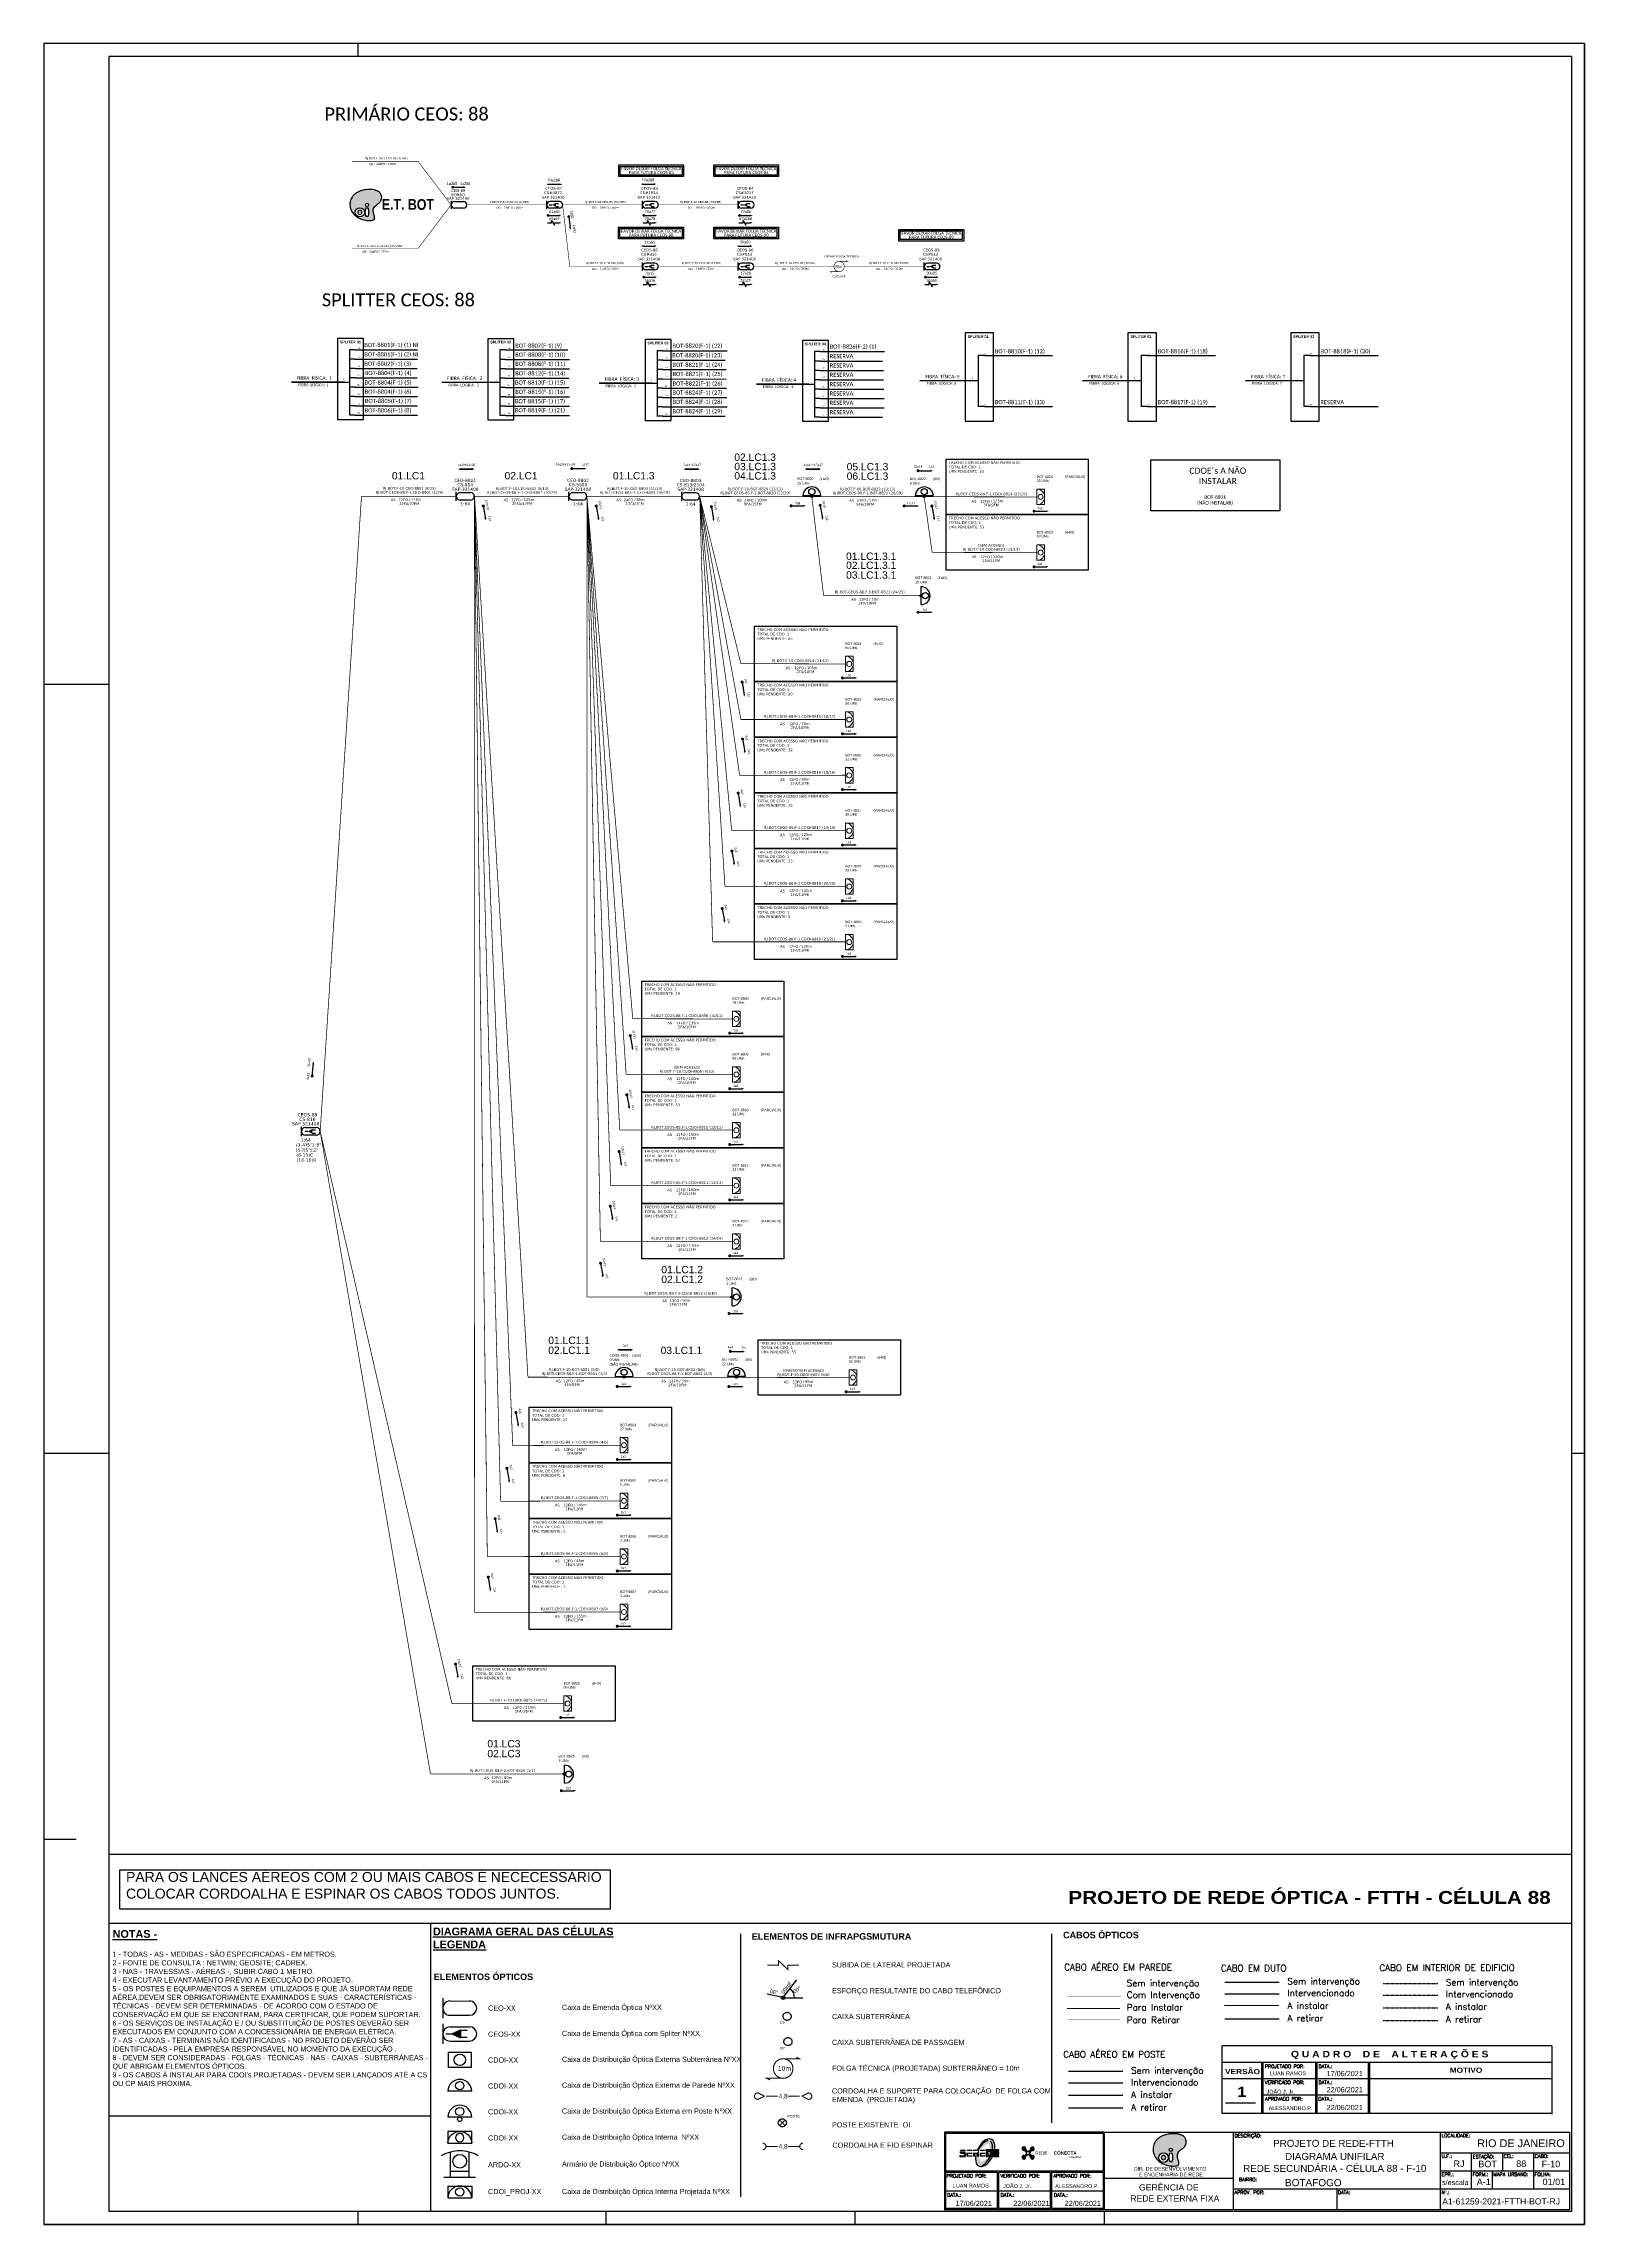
# Paper-space layout 'UN_CEOS-88' of a CAD drawing. Header units: millimetres. Extents: x 1260 to 1854, y -5 to 836.
# The model-space entities are those that its viewports show. They can reach past a viewport. Long polylines and large blocks are cut down to what shows.
import ezdxf
from ezdxf.enums import TextEntityAlignment as Align

# ---------------------------------------------------------------- set-up
doc = ezdxf.new("R2010")
doc.units = ezdxf.units.MM
for name, pattern in [('DIVIDE', [1.25, 0.5, -0.25, 0, -0.25, 0, -0.25]), ('DOT', [0.25, 0, -0.25]), ('PHANTOM2', [1.25, 0.625, -0.125, 0.125, -0.125, 0.125, -0.125])]:
    doc.linetypes.add(name, pattern=pattern)
for name, color, linetype, lineweight in [("20.0-LEGENDA DOS CDO'S", 1, 'Continuous', 0), ('20.1-CDO_INTERIOR', 1, 'Continuous', 0), ('20.2-CDO_POSTE', 1, 'Continuous', 5), ('40.1-ETIQUETAS', 1, 'Continuous', 20)]:
    doc.layers.add(name, color=color, linetype=linetype, lineweight=lineweight)
for name, color, linetype in [('20.4-CEOS', 1, 'Continuous'), ('20.5-CABO AÉREO', 1, 'Continuous'), ('20.5-CEO', 1, 'Continuous'), ('30.4-Selo', 7, 'Continuous'), ('CAP a instalar', 1, 'FENCELINE1'), ('CARIMBO', 7, 'Continuous'), ('CDO_INTERIOR', 1, 'Continuous'), ('CDO_POSTE', 1, 'Continuous'), ('CEO', 1, 'Continuous'), ('CEO1', 1, 'Continuous'), ('CEOS', 1, 'Continuous'), ('E.T.', 7, 'Continuous'), ('Folha', 7, 'Continuous'), ('label_cabos', 7, 'Continuous'), ('SETA', 7, 'Continuous'), ('texto', 255, 'Continuous'), ('UNIFILAR', 7, 'Continuous')]:
    doc.layers.add(name, color=color, linetype=linetype)
doc.styles.add('ADESK1', font='romans.shx')
doc.styles.add('ARIAL', font='arial.ttf')
doc.styles.add('HMS', font='', dxfattribs={"height": 0.17})
doc.styles.add('NORMOGRAFO', font='arial.ttf')
doc.styles.add('ROMANS', font='romans.shx')
doc.styles.add('siredit', font='verdana.ttf')
doc.styles.add('SWISS BIT', font='swisscb.ttf')
doc.styles.get('HMS').set_extended_font_data('Arial Black')
doc.linetypes.add('FENCELINE1', pattern='A,0.25,-0.1,[133,ltypeshp.shx,S=0.1,R=0,X=-0.1,Y=0],-0.1,1', length=1.45)

# ---------------------------------------------------------------- blocks, each defined once
blk = doc.blocks.new('OI')
h = blk.add_hatch(color=40)
edge = h.paths.add_edge_path()
edge.add_spline(control_points=[(4.35, -0.67), (3.92, -0.99), (3.26, -1.5), (2.81, -2.59), (2.9, -3.5), (3.06, -4.27), (3.31, -4.85), (3.37, -5.39), (3.4, -5.88), (3.2, -6.4), (2.54, -6.61), (1.65, -6.63), (0.55, -6.67), (-0.56, -6.42), (-1.61, -6.14), (-2.77, -5.61), (-3.92, -4.77), (-4.89, -3.7), (-5.34, -2.65), (-5.6, -1.94), (-5.85, -0.96), (-5.71, 0.47), (-5.1, 2.02), (-4.14, 3.02), (-3.3, 3.61), (-2.37, 4.16), (-1.36, 4.44), (-0.56, 4.7), (0.79, 4.85), (2.24, 4.97), (3.79, 4.57), (4.67, 4.21), (5.44, 3.65), (5.76, 2.99), (6.03, 2.21), (6.01, 1.46), (5.72, 0.64), (5.31, 0.08), (4.88, -0.38), (4.51, -0.55), (4.35, -0.67)], knot_values=[0, 0, 0, 0, 1.60434, 2.417191, 3.427595, 4.282808, 4.776746, 5.304182, 5.888771, 6.258406, 6.858137, 7.79129, 8.986195, 10.124242, 11.187857, 12.242908, 13.953784, 15.414161, 16.515391, 17.349188, 17.675853, 19.552021, 21.515531, 22.568638, 23.63245, 24.621084, 25.782718, 26.745347, 27.142653, 29.870543, 31.004649, 31.921532, 32.709589, 33.801391, 34.042471, 35.192333, 35.971461, 36.628871, 37.254359, 37.836911, 37.836911, 37.836911, 37.836911], degree=3, periodic=0)
h.paths.add_polyline_path([(1.13, -0.87, -1), (-0.04, -0.87, -1)], flags=16)
edge = h.paths.add_edge_path(flags=16)
edge.add_ellipse((0.56, -3.59), major_axis=(-0.02, 1.71), ratio=0.361305, start_angle=0, end_angle=360)
h.paths.add_polyline_path([(-0.36, -3.62, -1), (-3.8, -3.62, -1)], flags=16)
edge = h.paths.add_edge_path(flags=0)
edge.add_ellipse((-2.08, -3.62), major_axis=(0, 0.885), ratio=0.758294, start_angle=0, end_angle=360)
at = {"color": 40}
for centre, radius in [((-2.08, -3.62), 1.72), ((0.54, -0.87), 0.587)]:
    blk.add_circle(centre, radius, dxfattribs=at)
blk.add_ellipse((-2.08, -3.62), major_axis=(0, 0.885), ratio=0.758294, start_param=-3.141592653589792, end_param=3.141592653589792, dxfattribs=at)
blk.add_ellipse((0.56, -3.59), major_axis=(-0.02, 1.71), ratio=0.361305, dxfattribs=at)
at = {"color": 40, "start_tangent": (-0.800898, -0.598801), "end_tangent": (-0.800898, -0.598801)}
blk.add_spline([(4.35, -0.67), (3.2, -1.78), (2.9, -2.54), (2.92, -3.55), (3.12, -4.38), (3.28, -4.85), (3.37, -5.37), (3.35, -5.95), (3.2, -6.29), (2.66, -6.55), (1.73, -6.63), (0.54, -6.62), (-0.58, -6.41), (-1.6, -6.11), (-2.56, -5.67), (-3.95, -4.67), (-4.89, -3.56), (-5.37, -2.56), (-5.64, -1.78), (-5.72, -1.46), (-5.63, 0.42), (-4.84, 2.22), (-4.13, 2.99), (-3.27, 3.62), (-2.4, 4.09), (-1.3, 4.47), (-0.37, 4.72), (0.02, 4.77), (2.75, 4.8), (3.85, 4.53), (4.69, 4.16), (5.31, 3.68), (5.85, 2.73), (5.93, 2.5), (5.94, 1.35), (5.67, 0.62), (5.29, 0.08), (4.84, -0.36), (4.35, -0.67)], degree=3, dxfattribs=at)
blk = doc.blocks.new('PDO_PRD')
at = {"color": 1}
blk.add_line((2.5, 0), (-2.5, 0), dxfattribs=at)
blk.add_circle((0, 1.19), 0.862, dxfattribs=at)
blk.add_arc((0, 0), 2.5, 0, 180, dxfattribs=at)
blk = doc.blocks.new('PDO_PST')
at = {"color": 1}
blk.add_line((2.5, 0), (-2.5, 0), dxfattribs=at)
for centre, radius in [((0, 1.19), 0.862), ((0, -0.46), 0.463)]:
    blk.add_circle(centre, radius, dxfattribs=at)
blk.add_arc((0, 0), 2.5, 0, 180, dxfattribs=at)
blk = doc.blocks.new('PDO_EDF')
at = {"color": 1}
for p, q in [((-2.5, 0), (-2.5, 2.5)), ((-2.5, 2.5), (2.5, 2.5)), ((2.5, 0), (-2.5, 0)), ((2.5, 2.5), (2.5, 0))]:
    blk.add_line(p, q, dxfattribs=at)
blk.add_circle((0, 1.19), 0.862, dxfattribs=at)
blk.add_arc((0, 0), 2.5, 0, 180, dxfattribs=at)
blk = doc.blocks.new('PDO_CVP')
at = {"color": 1}
blk.add_lwpolyline([(0, 1.62), (0, -1.62), (-4.72, -1.63), (-4.73, 1.61)], close=True, dxfattribs=at)
blk.add_circle((-2.36, -0.01), 1.21, dxfattribs=at)
blk = doc.blocks.new('LOGOTIPO REDE CONECTA')
h = blk.add_hatch(color=40)
h.dxf.hatch_style = 1
h.paths.add_polyline_path([(2086.7, 1517.1), (2086.3, 1517.1, 0.924122), (2086.5, 1514, -0.371445), (2088.6, 1512.1, -0.414214), (2090, 1513.5, -0.416703), (2088, 1515.6, 0.373404)])
h.paths.add_polyline_path([(2095, 1515.4), (2095, 1515.7, 0.929009), (2092, 1515.6, -0.416703), (2090, 1513.5, -0.414214), (2091.4, 1512, -0.371445), (2093.5, 1514, 0.373557)])
h.paths.add_polyline_path([(2093.5, 1510.1, -0.416703), (2091.4, 1512.1, -0.414214), (2090, 1510.7, -0.371445), (2092, 1508.5, 0.924122), (2095, 1508.4), (2095, 1508.8, 0.373404)])
h.paths.add_polyline_path([(2090, 1510.7, -0.414214), (2088.6, 1512, -0.416703), (2086.5, 1510.1, 0.913444), (2086.3, 1507.1), (2086.7, 1507.1, 0.364971), (2088, 1508.5, -0.371445)])
at = {"color": 40}
for points in [[(2086.5, 1514, -0.370562), (2088.6, 1512.1)], [(2088, 1515.6, 0.416703), (2090, 1513.5)], [(2092, 1515.6, -0.416703), (2090, 1513.5)], [(2093.5, 1514, 0.370562), (2091.4, 1512)], [(2086.5, 1510.1, 0.416703), (2088.6, 1512)], [(2088, 1508.5, -0.370562), (2090, 1510.7)], [(2092, 1508.5, 0.370562), (2090, 1510.7)], [(2093.5, 1510.1, -0.416703), (2091.4, 1512.1)]]:
    blk.add_lwpolyline(points, format="xyb", dxfattribs=at)
blk.add_circle((2090, 1512.1), 1.4, dxfattribs=at)
for centre, start, end in [((2086.5, 1515.6), 1.6038, 267.7221), ((2093.5, 1515.5), 271.6274, 177.7457), ((2086.5, 1508.6), 92.3533, 358.4716), ((2093.5, 1508.6), 182.2779, 88.3962)]:
    blk.add_arc(centre, 1.51, start, end, dxfattribs=at)
at = {"width": 46.358, "attachment_point": 1}
for s, insert, char_height in [('{\\fBankGothic Md BT|b0|i0|c0|p34;REDE }', (2095.9, 1513.3), 2.5), ('{\\fBankGothic Md BT|b1|i0|c0|p34; CONECTA}', (2109.7, 1513.4), 2.7)]:
    blk.add_mtext(s, dxfattribs=dict(at, insert=insert, char_height=char_height))
at = {"color": 40, "insert": (2123.2, 1509.6), "char_height": 1.5, "width": 46.358, "attachment_point": 1}
blk.add_mtext('{\\fBankGothic Md BT|b0|i0|c0|p34;operações }', dxfattribs=at)
blk = doc.blocks.new('CEOS_RP_CT_DRT')
at = {"layer": '20.4-CEOS', "color": 0}
for p, q in [((-4.54, 1.19), (-1.19, 1.19)), ((-1.19, -1.19), (-4.54, -1.19))]:
    blk.add_line(p, q, dxfattribs=at)
for points in [[(-5.73, -1.43), (-5.73, 1.44)], [(-3.79, 0), (-4.59, 0)], [(-2.47, 0.48), (-1.45, 0.48)], [(-2.47, -0.52), (-1.45, -0.52)]]:
    blk.add_lwpolyline(points, dxfattribs=at)
blk.add_lwpolyline([(-3.79, 0, 0, 1.47, 0), (-2.41, 0, 1.47, 1.47, 0)], format="xyseb", dxfattribs=at)
for centre, start, end in [((-4.54, 0), 90, 270), ((-1.19, 0), 270, 90)]:
    blk.add_arc(centre, 1.19, start, end, dxfattribs=at)
at = {"layer": '20.4-CEOS', "color": 7, "style": 'siredit'}
for tag, p in [('Nº_DA_CEOS', (-2.86, 5.6)), ('LOCAL', (-2.86, 4.24)), ('SAP', (-2.86, 2.78)), ('RACIO_SPLITAGEM', (-2.86, -1.88)), ('FIBRAS_SPLITTER', (-2.86, -3.58)), ('RESERVA_FINAIS', (-2.86, -6.39)), ('FIBRAS_TOP_C', (-2.86, -5.08))]:
    blk.add_attdef(tag, text='', height=1.01, dxfattribs=at).set_placement(p, align=Align.TOP_CENTER)
blk = doc.blocks.new('ETIQUETA_RS5F')
at = {"layer": '40.1-ETIQUETAS', "color": 0, "style": 'siredit'}
blk.add_text('/', height=1.5, dxfattribs=at).set_placement((1.6, -2), align=Align.MIDDLE_RIGHT)
for tag, p in [('ETIQUETA_R_SECUNDARIA', (1.2, 2.1)), ('ETIQUETA_R_PRIMARIA', (1.2, 4.1)), ('F_ATIVAS/F_MORTAS', (1.1, -4.2))]:
    blk.add_attdef(tag, text='', height=1.5, dxfattribs=at).set_placement(p, align=Align.MIDDLE_CENTER)
for tag, p in [('TIPO_CABO', (-6.6, -2.1)), ('CAP_CABO', (0.4, -2.1))]:
    blk.add_attdef(tag, text='', height=1.5, dxfattribs=at).set_placement(p, align=Align.MIDDLE_RIGHT)
for tag, p in [('FUSÃO_1', (0.8, -8.4)), ('FUSÃO_2', (0.8, -10.6)), ('FUSÃO_3', (0.8, -12.9)), ('FUSÃO_4', (0.8, -15.1)), ('FUSÃO_5', (0.8, -17.2))]:
    blk.add_attdef(tag, text='', height=1.5, dxfattribs=at).set_placement(p, align=Align.CENTER)
blk.add_attdef('METROS', text='', height=1.5, dxfattribs=at).set_placement((2.1, -2), align=Align.MIDDLE_LEFT)
blk = doc.blocks.new('CDOE POSTE_')
at = {"color": 1}
blk.add_line((12.9, -5.5), (-2.4, -5.5), dxfattribs=at)
for centre, radius in [((5.3, -1.9), 2.64), ((5.3, -6.2), 0.708)]:
    blk.add_circle(centre, radius, dxfattribs=at)
blk.add_arc((5.3, -5.5), 7.65, 0, 180, dxfattribs=at)
blk = doc.blocks.new('CDOE-TEXTO PADRÃO')
at = {"layer": "20.0-LEGENDA DOS CDO'S", "color": 0, "style": 'ARIAL'}
for tag, p in [('CDO_N', (0.5, 7.4)), ('CORDOALHA', (0.5, 4.3)), ('SAP', (0.5, 1.7)), ('SPLITER_1', (0.6, -0.9)), ('SPLITER_2', (0.6, -3.5)), ('(XX-XX_F)S', (0.5, -8.3)), ('(XX-XX_L)S', (0.5, -10.8)), ('UMS', (0.5, -13.1))]:
    blk.add_attdef(tag, p, '', height=1.7, rotation=0.118, dxfattribs=at)
blk.add_attdef('FIBRAS_UTILIZADAS', text='', height=1.7, rotation=0.118, dxfattribs=at).set_placement((19.8, 7.4), align=Align.CENTER)
blk = doc.blocks.new('CDOI_INT')
at = {"layer": '20.1-CDO_INTERIOR', "color": 0, "lineweight": 18}
blk.add_lwpolyline([(4.2, -4.2), (4.2, 4.2), (0, 4.2), (0, -4.2)], close=True, dxfattribs=at)
blk.add_circle((2.1, 0), 1.36, dxfattribs=at)
blk.add_arc((0, 0), 4.25, 270, 90, dxfattribs=at)
at = {"layer": "20.0-LEGENDA DOS CDO'S", "color": 0, "style": 'ARIAL'}
for tag, p in [('CDO_N', (-0.1, 10.4)), ('SURVEY', (-0.1, 8.2)), ('SAP', (-0.1, 6.2)), ('SPLITER_1', (21.2, 10.4)), ('SPLITER_2', (21.2, 8.7)), ('1:XX', (5.9, -2.2)), ('UMS', (5.9, -4.2))]:
    blk.add_attdef(tag, p, '', height=1.36, dxfattribs=at)
blk.add_attdef('FIBRAS_UTILIZADAS', text='', height=1.36, dxfattribs=at).set_placement((15.3, 10.4), align=Align.CENTER)
blk = doc.blocks.new('CDOI NI')
at = {"layer": 'CAP a instalar', "color": 252, "linetype": 'Continuous'}
blk.add_lwpolyline([(34185.3, 58977.9), (34198.4, 58977.9)], dxfattribs=at)
for centre, radius in [((34191.9, 58981), 2.26), ((34191.9, 58977.3), 0.606)]:
    blk.add_circle(centre, radius, dxfattribs=at)
blk.add_arc((34191.9, 58977.9), 6.54, 360, 180, dxfattribs=at)

msp = doc.modelspace()

# ---------------------------------------------------------------- linework, layer by layer
at = {"color": 7}
for p, q in [((34527.5, 59096.3), (34506.8, 59096.3)), ((34506.8, 59096.3), (34506.8, 59031.9)), ((34527.5, 59031.9), (34527.5, 59096.3)), ((34646.2, 59096.3), (34625.4, 59096.3)), ((34625.4, 59096.3), (34625.4, 59031.9)), ((34646.2, 59031.9), (34646.2, 59096.3)), ((34764.8, 59096.3), (34744.1, 59096.3)), ((34744.1, 59096.3), (34744.1, 59031.9)), ((34764.8, 59031.9), (34764.8, 59096.3)), ((34506.8, 59031.9), (34527.5, 59031.9)), ((34625.4, 59031.9), (34646.2, 59031.9)), ((34744.1, 59031.9), (34764.8, 59031.9))]:
    msp.add_line(p, q, dxfattribs=at)
at = {"color": 7, "linetype": 'Continuous'}
for p, q in [((34516.3, 59079.8), (34516.3, 59042.7)), ((34520.8, 59079.8), (34516.3, 59079.8)), ((34635, 59079.8), (34635, 59042.7)), ((34639.4, 59079.8), (34635, 59079.8)), ((34753.6, 59079.8), (34753.6, 59042.7)), ((34758.1, 59079.8), (34753.6, 59079.8)), ((34512, 59061.6), (34516.3, 59061.6)), ((34630.6, 59061.6), (34635, 59061.6)), ((34749.3, 59061.6), (34753.6, 59061.6)), ((34520.8, 59042.7), (34516.3, 59042.7)), ((34639.4, 59042.7), (34635, 59042.7)), ((34758.1, 59042.7), (34753.6, 59042.7))]:
    msp.add_line(p, q, dxfattribs=at)
at = {"color": 10, "linetype": 'Continuous'}
for p, q in [((34520.8, 59079.8), (34570.4, 59079.8)), ((34639.4, 59079.8), (34689.1, 59079.8)), ((34758.1, 59079.8), (34807.7, 59079.8)), ((34520.8, 59042.7), (34570.4, 59042.7)), ((34639.4, 59042.7), (34689.1, 59042.7)), ((34758.1, 59042.7), (34807.7, 59042.7))]:
    msp.add_line(p, q, dxfattribs=at)
at = {"color": 3, "ltscale": 9e-07}
for points in [[(34254.3, 59218.9), (34301.6, 59218.9), (34301.6, 59210.4), (34254.3, 59210.4)], [(34255.4, 59217.8), (34300.5, 59217.8), (34300.5, 59211.4), (34255.4, 59211.4)], [(34323.6, 59218.9), (34370.8, 59218.9), (34370.8, 59210.4), (34323.6, 59210.4)], [(34324.6, 59217.8), (34369.7, 59217.8), (34369.7, 59211.4), (34324.6, 59211.4)], [(34254.2, 59173.4), (34301.4, 59173.4), (34301.4, 59164.9), (34254.2, 59164.9)], [(34255.2, 59172.4), (34300.4, 59172.4), (34300.4, 59166), (34255.2, 59166)], [(34323.5, 59173.4), (34370.7, 59173.4), (34370.7, 59164.9), (34323.5, 59164.9)], [(34324.5, 59172.4), (34369.6, 59172.4), (34369.6, 59166), (34324.5, 59166)], [(34458.5, 59171.8), (34505.7, 59171.8), (34505.7, 59163.3), (34458.5, 59163.3)], [(34459.5, 59170.8), (34504.6, 59170.8), (34504.6, 59164.4), (34459.5, 59164.4)]]:
    msp.add_lwpolyline(points, close=True, dxfattribs=at)
at = {"color": 0, "const_width": 0.99}
for points in [[(34132.8, 59202.6, 1), (34133.8, 59202.6, 1)], [(34202.3, 59182, 1), (34203.3, 59182, 1)], [(34217.8, 59181.7, 1), (34217.9, 59180.7, 1)], [(34272, 59182, 1), (34273, 59182, 1)], [(34341.8, 59182, 1), (34342.8, 59182, 1)], [(34272, 59137, 1), (34273, 59137, 1)], [(34341.8, 59137, 1), (34342.8, 59137, 1)], [(34477.3, 59137, 1), (34478.3, 59137, 1)]]:
    msp.add_lwpolyline(points, format="xyb", close=True, dxfattribs=at)
at = {"color": 0}
for points in [[(34205.4, 59176.7), (34205.4, 59178.4), (34207.5, 59174.9), (34207.5, 59176.7)], [(34275.2, 59176.7), (34275.2, 59178.4), (34277.3, 59174.9), (34277.3, 59176.7)], [(34344.9, 59176.7), (34344.9, 59178.4), (34347, 59174.9), (34347, 59176.7)], [(34275.1, 59131.7), (34275.1, 59133.5), (34277.2, 59130), (34277.2, 59131.7)], [(34344.9, 59131.7), (34344.9, 59133.5), (34347, 59130), (34347, 59131.7)], [(34480.5, 59131.7), (34480.5, 59133.5), (34482.6, 59130), (34482.6, 59131.7)]]:
    msp.add_lwpolyline(points, dxfattribs=at)
at = {"color": 1, "const_width": 0.42}
msp.add_lwpolyline([(34414.9, 59148.5, 1.000012), (34414.9, 59141, 0.999978)], format="xyb", close=True, dxfattribs=at)
at = {"color": 1, "const_width": 0.394}
for points in [[(34414.9, 59148.5), (34421.2, 59148.5), (34419.9, 59149.2)], [(34414.9, 59141), (34408.6, 59141), (34409.8, 59140.4)]]:
    msp.add_lwpolyline(points, dxfattribs=at)
at = {"color": 7}
for points in [[(34049.3, 59033.3), (34068.3, 59033.3), (34068.3, 59092.3), (34049.3, 59092.3)], [(34158.9, 59033.1), (34177.9, 59033.1), (34177.9, 59092.1), (34158.9, 59092.1)], [(34273.5, 59032.5), (34292.5, 59032.5), (34292.5, 59091.5), (34273.5, 59091.5)], [(34388.1, 59031.9), (34407.2, 59031.9), (34407.2, 59090.9), (34388.1, 59090.9)]]:
    msp.add_lwpolyline(points, close=True, dxfattribs=at)
at = {"const_width": 1.1}
for points in [[(34219.5, 58997.4, 1), (34220.6, 58997.4, 1)], [(34471.9, 58995.9, 1), (34473, 58995.9, 1)], [(34155.5, 58970.7, 1), (34155.7, 58969.6, 1)], [(34155.5, 58970.7, 1), (34155.7, 58969.6, 1)], [(34237.8, 58970.7, 1), (34238, 58969.6, 1)], [(34237.8, 58970.7, 1), (34238, 58969.6, 1)], [(34321.7, 58970.2, 1), (34321.9, 58969.1, 1)], [(34321.7, 58970.2, 1), (34321.9, 58969.1, 1)], [(34379.3, 58970.3, 1), (34380.4, 58970.3, 1)], [(34401, 58971.1, 1), (34401.2, 58970.1, 1)], [(34401, 58971.1, 1), (34401.2, 58970.1, 1)], [(34461.8, 58970.2, 1), (34462.9, 58970.2, 1)], [(34482.4, 58970.7, 1), (34482.6, 58969.6, 1)], [(34482.4, 58970.7, 1), (34482.6, 58969.6, 1)], [(34471.9, 58892.7, 1), (34473, 58892.7, 1)], [(34344.1, 58842.3, 1), (34344.3, 58841.2, 1)], [(34344.1, 58842.3, 1), (34344.3, 58841.2, 1)], [(34344.5, 58800.8, 1), (34344.6, 58799.7, 1)], [(34344.5, 58800.8, 1), (34344.6, 58799.7, 1)], [(34341.2, 58761.4, 1), (34341.4, 58760.3, 1)], [(34341.2, 58761.4, 1), (34341.4, 58760.3, 1)], [(34336.7, 58719.1, 1), (34336.9, 58718, 1)], [(34336.7, 58719.1, 1), (34336.9, 58718, 1)], [(34329.6, 58677.2, 1), (34329.8, 58676.2, 1)], [(34329.6, 58677.2, 1), (34329.8, 58676.2, 1)], [(34262.6, 58584.5, 1), (34262.8, 58583.4, 1)], [(34262.6, 58584.5, 1), (34262.8, 58583.4, 1)], [(34030.7, 58554, 1), (34030.9, 58555.1, 1)], [(34030.7, 58554, 1), (34030.9, 58555.1, 1)], [(34260.1, 58541.4, 1), (34260.3, 58540.3, 1)], [(34260.1, 58541.4, 1), (34260.3, 58540.3, 1)], [(34254.5, 58500, 1), (34254.6, 58498.9, 1)], [(34254.5, 58500, 1), (34254.6, 58498.9, 1)], [(34248, 58460.2, 1), (34248.2, 58459.1, 1)], [(34248, 58460.2, 1), (34248.2, 58459.1, 1)], [(34240.9, 58418.6, 1), (34241.1, 58417.6, 1)], [(34240.9, 58418.6, 1), (34241.1, 58417.6, 1)], [(34334.1, 58381.4, 1), (34335.2, 58381.4, 1)], [(34335.1, 58353.8, 1), (34336.2, 58353.8, 1)], [(34252.6, 58328.2, 1), (34253.7, 58328.2, 1)], [(34334, 58328.1, 1), (34335.1, 58328.1, 1)], [(34179.3, 58309.8, 1), (34179.5, 58308.7, 1)], [(34179.3, 58309.8, 1), (34179.5, 58308.7, 1)], [(34172.7, 58269.1, 1), (34172.9, 58268, 1)], [(34172.7, 58269.1, 1), (34172.9, 58268, 1)], [(34164.1, 58232.3, 1), (34164.3, 58231.3, 1)], [(34164.1, 58232.3, 1), (34164.3, 58231.3, 1)], [(34159.1, 58189.8, 1), (34159.3, 58188.7, 1)], [(34159.1, 58189.8, 1), (34159.3, 58188.7, 1)], [(34135.3, 58126.4, 1), (34135.4, 58125.3, 1)], [(34135.3, 58126.4, 1), (34135.4, 58125.3, 1)], [(34211.9, 58033.5, 1), (34213, 58033.5, 1)]]:
    msp.add_lwpolyline(points, format="xyb", close=True, dxfattribs=at)
at = {"color": 3}
for points in [[(34596.5, 58963.9), (34492.9, 58963.9), (34492.9, 59004.4), (34596.5, 59004.4)], [(34596.5, 58923.3), (34492.9, 58923.3), (34492.9, 58963.9), (34596.5, 58963.9)], [(34456.9, 58842.1), (34353.3, 58842.1), (34353.3, 58882.6), (34456.9, 58882.6)], [(34456.9, 58801.6), (34353.3, 58801.6), (34353.3, 58842.1), (34456.9, 58842.1)], [(34456.9, 58761), (34353.3, 58761), (34353.3, 58801.6), (34456.9, 58801.6)], [(34456.9, 58720.5), (34353.3, 58720.5), (34353.3, 58761), (34456.9, 58761)], [(34456.9, 58680), (34353.3, 58680), (34353.3, 58720.5), (34456.9, 58720.5)], [(34456.9, 58639.5), (34353.3, 58639.5), (34353.3, 58680), (34456.9, 58680)], [(34374.7, 58583.3), (34271.1, 58583.3), (34271.1, 58623.8), (34374.7, 58623.8)], [(34374.7, 58542.8), (34271.1, 58542.8), (34271.1, 58583.3), (34374.7, 58583.3)], [(34374.7, 58502.3), (34271.1, 58502.3), (34271.1, 58542.8), (34374.7, 58542.8)], [(34374.7, 58461.7), (34271.1, 58461.7), (34271.1, 58502.3), (34374.7, 58502.3)], [(34374.7, 58421.2), (34271.1, 58421.2), (34271.1, 58461.7), (34374.7, 58461.7)], [(34459.6, 58321.8), (34356, 58321.8), (34356, 58362.3), (34459.6, 58362.3)], [(34292.8, 58272.5), (34189.1, 58272.5), (34189.1, 58313), (34292.8, 58313)], [(34292.8, 58231.9), (34189.1, 58231.9), (34189.1, 58272.5), (34292.8, 58272.5)], [(34292.8, 58191.4), (34189.1, 58191.4), (34189.1, 58231.9), (34292.8, 58231.9)], [(34292.8, 58150.9), (34189.1, 58150.9), (34189.1, 58191.4), (34292.8, 58191.4)], [(34251.6, 58084.1), (34148, 58084.1), (34148, 58124.6), (34251.6, 58124.6)]]:
    msp.add_lwpolyline(points, close=True, dxfattribs=at)
for points in [[(34556.4, 58966.4, 1.1, 1.1, 1), (34557.5, 58966.4, 1.1, 1.1, 1)], [(34556.4, 58925.8, 1.1, 1.1, 1), (34557.5, 58925.8, 1.1, 1.1, 1)], [(34416.8, 58844.8, 1.1, 1.1, 1), (34417.9, 58844.8, 1.1, 1.1, 1)], [(34416.8, 58804.1, 1.1, 1.1, 1), (34417.9, 58804.1, 1.1, 1.1, 1)], [(34416.8, 58763.4, 1.1, 1.1, 1), (34417.9, 58763.4, 1.1, 1.1, 1)], [(34416.8, 58723, 1.1, 1.1, 1), (34417.9, 58723, 1.1, 1.1, 1)], [(34416.8, 58682.3, 1.1, 1.1, 1), (34417.9, 58682.3, 1.1, 1.1, 1)], [(34416.8, 58641.8, 1.1, 1.1, 1), (34417.9, 58641.8, 1.1, 1.1, 1)], [(34334.6, 58585.8, 1.1, 1.1, 1), (34335.7, 58585.8, 1.1, 1.1, 1)], [(34334.6, 58545.3, 1.1, 1.1, 1), (34335.7, 58545.3, 1.1, 1.1, 1)], [(34334.6, 58504.6, 1.1, 1.1, 1), (34335.7, 58504.6, 1.1, 1.1, 1)], [(34334.6, 58464.2, 1.1, 1.1, 1), (34335.7, 58464.2, 1.1, 1.1, 1)], [(34334.6, 58423.5, 1.1, 1.1, 1), (34335.7, 58423.5, 1.1, 1.1, 1)], [(34419.5, 58324.3, 1.1, 1.1, 1), (34420.6, 58324.3, 1.1, 1.1, 1)], [(34252.7, 58275, 1.1, 1.1, 1), (34253.8, 58275, 1.1, 1.1, 1)], [(34252.7, 58234.4, 1.1, 1.1, 1), (34253.8, 58234.4, 1.1, 1.1, 1)], [(34252.7, 58193.7, 1.1, 1.1, 1), (34253.8, 58193.7, 1.1, 1.1, 1)], [(34252.7, 58153.4, 1.1, 1.1, 1), (34253.8, 58153.4, 1.1, 1.1, 1)], [(34211.5, 58086.8, 1.1, 1.1, 1), (34212.6, 58086.8, 1.1, 1.1, 1)]]:
    msp.add_lwpolyline(points, format="xyseb", close=True)
at = {"layer": '20.4-CEOS'}
for p, q in [((34211, 59192.1), (34204.3, 59192.1)), ((34211, 59187.3), (34204.3, 59187.3)), ((34138.6, 58980), (34146.3, 58980)), ((34146.2, 58974.5), (34138.6, 58974.5)), ((34228.4, 58974.5), (34220.7, 58974.5)), ((34220.8, 58979.9), (34228.4, 58979.9)), ((34302.9, 58979.9), (34310.5, 58979.9)), ((34310.5, 58974.4), (34302.9, 58974.4))]:
    msp.add_line(p, q, dxfattribs=at)
at = {"layer": '20.4-CEOS', "color": 252}
for p, q in [((34280.7, 59192.1), (34274, 59192.1)), ((34280.7, 59187.3), (34274, 59187.3)), ((34350.5, 59192.1), (34343.8, 59192.1)), ((34350.5, 59187.3), (34343.8, 59187.3)), ((34280.7, 59147.2), (34274, 59147.2)), ((34280.7, 59142.4), (34274, 59142.4)), ((34350.4, 59147.2), (34343.7, 59147.2)), ((34350.4, 59142.4), (34343.7, 59142.4)), ((34486, 59147.2), (34479.3, 59147.2)), ((34486, 59142.4), (34479.3, 59142.4))]:
    msp.add_line(p, q, dxfattribs=at)
at = {"layer": '20.4-CEOS'}
for points in [[(34201.9, 59186.8), (34201.9, 59192.6)], [(34203.7, 59189.7), (34205.8, 59189.7)], [(34203.7, 59189.7), (34205.8, 59189.7)], [(34208.4, 59190.6), (34210.4, 59190.6)], [(34208.4, 59190.6), (34210.4, 59190.6)], [(34208.4, 59188.6), (34210.4, 59188.6)], [(34208.4, 59188.6), (34210.4, 59188.6)], [(34135.9, 58974), (34135.9, 58980.5)], [(34218, 58973.9), (34218, 58980.5)], [(34300.2, 58973.9), (34300.2, 58980.4)]]:
    msp.add_lwpolyline(points, dxfattribs=at)
msp.add_lwpolyline([(34205.8, 59189.7, 0, 2.95, 0), (34208.5, 59189.7, 2.95, 2.95, 0)], format="xyseb", dxfattribs=at)
msp.add_lwpolyline([(34205.8, 59189.7, 0, 2.95, 0), (34208.5, 59189.7, 2.95, 2.95, 0)], format="xyseb", dxfattribs=at)
at = {"layer": '20.4-CEOS', "color": 252}
for points in [[(34271.6, 59186.8), (34271.6, 59192.6)], [(34273.5, 59189.7), (34275.5, 59189.7)], [(34273.5, 59189.7), (34275.5, 59189.7)], [(34278.2, 59190.6), (34280.2, 59190.6)], [(34278.2, 59190.6), (34280.2, 59190.6)], [(34278.2, 59188.6), (34280.2, 59188.6)], [(34278.2, 59188.6), (34280.2, 59188.6)], [(34341.4, 59186.8), (34341.4, 59192.6)], [(34343.2, 59189.7), (34345.3, 59189.7)], [(34343.2, 59189.7), (34345.3, 59189.7)], [(34347.9, 59190.6), (34350, 59190.6)], [(34347.9, 59190.6), (34350, 59190.6)], [(34347.9, 59188.6), (34350, 59188.6)], [(34347.9, 59188.6), (34350, 59188.6)], [(34271.6, 59141.9), (34271.6, 59147.7)], [(34273.4, 59144.8), (34275.5, 59144.8)], [(34273.4, 59144.8), (34275.5, 59144.8)], [(34278.1, 59145.7), (34280.2, 59145.7)], [(34278.1, 59145.7), (34280.2, 59145.7)], [(34278.1, 59143.7), (34280.2, 59143.7)], [(34278.1, 59143.7), (34280.2, 59143.7)], [(34341.3, 59141.9), (34341.3, 59147.7)], [(34343.2, 59144.8), (34345.2, 59144.8)], [(34343.2, 59144.8), (34345.2, 59144.8)], [(34347.9, 59145.7), (34349.9, 59145.7)], [(34347.9, 59145.7), (34349.9, 59145.7)], [(34347.9, 59143.7), (34349.9, 59143.7)], [(34347.9, 59143.7), (34349.9, 59143.7)], [(34476.9, 59141.9), (34476.9, 59147.7)], [(34478.8, 59144.8), (34480.8, 59144.8)], [(34478.8, 59144.8), (34480.8, 59144.8)], [(34483.5, 59145.7), (34485.5, 59145.7)], [(34483.5, 59145.7), (34485.5, 59145.7)], [(34483.5, 59143.7), (34485.5, 59143.7)], [(34483.5, 59143.7), (34485.5, 59143.7)]]:
    msp.add_lwpolyline(points, dxfattribs=at)
for points in [[(34275.5, 59189.7, 0, 2.95, 0), (34278.3, 59189.7, 2.95, 2.95, 0)], [(34275.5, 59189.7, 0, 2.95, 0), (34278.3, 59189.7, 2.95, 2.95, 0)], [(34345.3, 59189.7, 0, 2.95, 0), (34348, 59189.7, 2.95, 2.95, 0)], [(34345.3, 59189.7, 0, 2.95, 0), (34348, 59189.7, 2.95, 2.95, 0)], [(34275.5, 59144.8, 0, 2.95, 0), (34278.2, 59144.8, 2.95, 2.95, 0)], [(34275.5, 59144.8, 0, 2.95, 0), (34278.2, 59144.8, 2.95, 2.95, 0)], [(34345.2, 59144.8, 0, 2.95, 0), (34348, 59144.8, 2.95, 2.95, 0)], [(34345.2, 59144.8, 0, 2.95, 0), (34348, 59144.8, 2.95, 2.95, 0)], [(34480.8, 59144.8, 0, 2.95, 0), (34483.6, 59144.8, 2.95, 2.95, 0)], [(34480.8, 59144.8, 0, 2.95, 0), (34483.6, 59144.8, 2.95, 2.95, 0)]]:
    msp.add_lwpolyline(points, format="xyseb", dxfattribs=at)
at = {"layer": '20.4-CEOS'}
for centre, radius, start, end in [((34204.3, 59189.7), 2.39, 90, 270), ((34211, 59189.7), 2.39, 270, 90), ((34138.6, 58977.2), 2.72, 89.9211, 269.9211), ((34146.3, 58977.2), 2.72, 269.9211, 89.9211), ((34220.7, 58977.2), 2.72, 89.9211, 269.9211), ((34228.4, 58977.2), 2.72, 269.9211, 89.9211), ((34302.9, 58977.2), 2.72, 89.9211, 269.9211), ((34310.5, 58977.1), 2.72, 269.9211, 89.9211)]:
    msp.add_arc(centre, radius, start, end, dxfattribs=at)
at = {"layer": '20.4-CEOS', "color": 252}
for centre, start, end in [((34274, 59189.7), 90, 270), ((34280.7, 59189.7), 270, 90), ((34343.8, 59189.7), 90, 270), ((34350.5, 59189.7), 270, 90), ((34274, 59144.8), 90, 270), ((34280.7, 59144.8), 270, 90), ((34343.7, 59144.8), 90, 270), ((34350.4, 59144.8), 270, 90), ((34479.3, 59144.8), 90, 270), ((34486, 59144.8), 270, 90)]:
    msp.add_arc(centre, 2.39, start, end, dxfattribs=at)
at = {"layer": '20.5-CABO AÉREO', "ltscale": 50, "const_width": 0.4}
for points in [[(34059.9, 59221.5), (34108, 59221.5), (34132.1, 59189.7)], [(34059.9, 59157.9), (34108, 59157.9), (34132.1, 59189.7)], [(34143.6, 59189.7), (34201.9, 59189.7)], [(34213.4, 59189.7), (34271.6, 59189.7)], [(34213.4, 59189.7), (34218.6, 59144.8)], [(34283.1, 59189.7), (34341.4, 59189.7)], [(34218.6, 59144.8), (34271.6, 59144.8)], [(34283.1, 59144.8), (34341.3, 59144.8)], [(34352.8, 59144.8), (34411.1, 59144.8)], [(34418.7, 59144.8), (34476.9, 59144.8)]]:
    msp.add_lwpolyline(points, dxfattribs=at)
at = {"layer": '20.5-CEO', "color": 1}
msp.add_line((34134.5, 59192.1), (34141.2, 59192.1), dxfattribs=at)
at = {"layer": '20.5-CEO'}
msp.add_line((34141.2, 59187.3), (34134.5, 59187.3), dxfattribs=at)
msp.add_lwpolyline([(34132.1, 59192.6), (34132.1, 59186.8)], dxfattribs=at)
for centre, start, end in [((34134.5, 59189.7), 90, 270), ((34141.2, 59189.7), 270, 90)]:
    msp.add_arc(centre, 2.39, start, end, dxfattribs=at)
at = {"layer": 'CAP a instalar', "linetype": 'FENCELINE1', "ltscale": 7, "const_width": 0.513}
for points in [[(34066.8, 58977.3), (34036.7, 58514.2)], [(34066.8, 58977.3), (34135.9, 58977.3)], [(34149, 58977.2), (34218, 58977.2)], [(34188.1, 58335), (34149.2, 58977.2)], [(34231.1, 58977.2), (34300.2, 58977.2)], [(34231.1, 58977.2), (34231.1, 58393.4)], [(34313.1, 58977.1), (34313.1, 58977.1), (34395.1, 58977)], [(34395, 58977), (34395, 58977), (34477, 58976.9)], [(34395, 58977), (34403.6, 58904.8)], [(34474.1, 58904.8), (34403.6, 58904.8)], [(34036.7, 58514.2), (34117.1, 58045.6)], [(34336.4, 58393.4), (34231.1, 58393.4)], [(34188.1, 58335), (34188.1, 58335), (34258.2, 58334.9)], [(34258.2, 58334.9), (34258.2, 58334.9), (34340.1, 58334.8)], [(34214.2, 58045.6), (34117.1, 58045.6)]]:
    msp.add_lwpolyline(points, dxfattribs=at)
at = {"layer": 'CAP a instalar', "color": 251, "linetype": 'FENCELINE1', "ltscale": 7, "const_width": 0.513}
for points in [[(34149, 58977.2), (34177, 58285.1)], [(34149, 58977.2), (34168.2, 58244.5)], [(34158.5, 58204.2), (34149, 58977.2)], [(34149, 58977.2), (34149.2, 58163.5)], [(34231.1, 58977.2), (34264.5, 58596.4)], [(34231.1, 58977.2), (34259.7, 58555.7)], [(34255, 58515.1), (34231.1, 58977.2)], [(34231.1, 58977.2), (34248.4, 58474.7)], [(34231.1, 58977.2), (34240.9, 58434)], [(34313.3, 58977.1), (34343.3, 58855.2)], [(34313.3, 58977.1), (34343.3, 58814.5)], [(34342.4, 58773.8), (34313.3, 58977.1)], [(34313.3, 58977.1), (34336.6, 58733.5)], [(34313.3, 58977.1), (34331.7, 58692.8)], [(34313.3, 58977.1), (34322.7, 58652.2)], [(34476.9, 58976.9), (34482.7, 58936.3)], [(34477, 58976.9), (34559, 58976.8)], [(34482.7, 58936.3), (34559, 58936.2)], [(34343.3, 58855.2), (34419.5, 58855)], [(34343.3, 58814.5), (34419.5, 58814.5)], [(34342.4, 58773.8), (34419.5, 58773.9)], [(34336.6, 58733.5), (34419.5, 58733.4)], [(34331.7, 58692.8), (34419.5, 58692.9)], [(34322.7, 58652.4), (34419.5, 58652.4)], [(34264.5, 58596.3), (34337.2, 58596.2)], [(34259.7, 58555.7), (34337.2, 58555.7)], [(34132.7, 58097), (34036.7, 58514.2)], [(34255, 58515.1), (34337.2, 58515.2)], [(34248.4, 58474.7), (34337.2, 58474.6)], [(34240.9, 58434), (34337.2, 58434.1)], [(34340.1, 58334.8), (34422.1, 58334.7)], [(34177, 58285.1), (34255.3, 58285.4)], [(34168.2, 58244.5), (34255.3, 58244.8)], [(34158.5, 58204.2), (34255.3, 58204.3)], [(34149.2, 58163.5), (34255.3, 58163.8)], [(34214.2, 58097), (34132.7, 58097)]]:
    msp.add_lwpolyline(points, dxfattribs=at)
at = {"layer": 'SETA', "color": 0}
for points in [[(34133.3, 59202.6), (34141.8, 59202.6)], [(34203.4, 59204.7), (34211.9, 59204.7)], [(34272, 59204.9), (34280.5, 59204.9)], [(34202.8, 59182), (34211.3, 59182)], [(34217.9, 59181.2), (34218.8, 59172.7)], [(34272.5, 59182), (34281, 59182)], [(34342.3, 59182), (34350.8, 59182)], [(34202.3, 59176.7), (34205.4, 59176.7)], [(34207.5, 59176.7), (34210.7, 59176.7)], [(34272, 59176.7), (34275.2, 59176.7)], [(34277.3, 59176.7), (34280.4, 59176.7)], [(34341.8, 59176.7), (34344.9, 59176.7)], [(34347, 59176.7), (34350.2, 59176.7)], [(34272.4, 59159.7), (34280.9, 59159.7)], [(34342.1, 59159.7), (34350.7, 59159.7)], [(34272.5, 59137), (34281, 59137)], [(34342.3, 59137), (34350.8, 59137)], [(34477.8, 59137), (34486.3, 59137)], [(34272, 59131.7), (34275.1, 59131.7)], [(34277.2, 59131.7), (34280.4, 59131.7)], [(34341.7, 59131.7), (34344.9, 59131.7)], [(34347, 59131.7), (34350.2, 59131.7)], [(34477.3, 59131.7), (34480.5, 59131.7)], [(34482.6, 59131.7), (34485.7, 59131.7)]]:
    msp.add_lwpolyline(points, dxfattribs=at)
at = {"layer": 'SETA'}
for points in [[(34138.5, 58997.1), (34147.9, 58997.1)], [(34147.9, 58997.1), (34138.5, 58997.1)], [(34220, 58997.4), (34229.5, 58997.4)], [(34302.8, 58997.1), (34312.2, 58997.1)], [(34312.2, 58997.1), (34302.8, 58997.1)], [(34391.1, 58997.1), (34400.5, 58997.1)], [(34400.5, 58997.1), (34391.1, 58997.1)], [(34472.5, 58995.9), (34481.9, 58995.9)], [(34155.6, 58970.2), (34157.1, 58960.8)], [(34155.6, 58970.2), (34157.1, 58960.8)], [(34237.9, 58970.2), (34239.5, 58960.8)], [(34237.9, 58970.2), (34239.5, 58960.8)], [(34321.8, 58969.6), (34323.4, 58960.3)], [(34321.8, 58969.6), (34323.4, 58960.3)], [(34379.9, 58970.3), (34389.3, 58970.3)], [(34401.1, 58970.6), (34402.8, 58961.3)], [(34401.1, 58970.6), (34402.8, 58961.3)], [(34462.4, 58970.2), (34471.8, 58970.2)], [(34482.5, 58970.2), (34484.1, 58960.8)], [(34482.5, 58970.2), (34484.1, 58960.8)], [(34556.9, 58966.4), (34566.4, 58966.4)], [(34556.9, 58925.8), (34566.4, 58925.8)], [(34472.4, 58892.7), (34481.9, 58892.7)], [(34344.2, 58841.8), (34345.8, 58832.5)], [(34344.2, 58841.8), (34345.8, 58832.5)], [(34417.4, 58844.8), (34426.8, 58844.8)], [(34344.5, 58800.3), (34346.1, 58790.9)], [(34344.5, 58800.3), (34346.1, 58790.9)], [(34417.4, 58804.1), (34426.8, 58804.1)], [(34341.3, 58760.9), (34342.9, 58751.5)], [(34341.3, 58760.9), (34342.9, 58751.5)], [(34417.4, 58763.4), (34426.8, 58763.4)], [(34336.8, 58718.5), (34338.3, 58709.2)], [(34336.8, 58718.5), (34338.3, 58709.2)], [(34417.4, 58723), (34426.8, 58723)], [(34329.7, 58676.7), (34331.3, 58667.4)], [(34329.7, 58676.7), (34331.3, 58667.4)], [(34417.4, 58682.3), (34426.8, 58682.3)], [(34417.4, 58641.8), (34426.8, 58641.8)], [(34262.7, 58584), (34264.2, 58574.6)], [(34262.7, 58584), (34264.2, 58574.6)], [(34335.1, 58585.8), (34344.6, 58585.8)], [(34030.8, 58554.5), (34031.7, 58563.9)], [(34030.8, 58554.5), (34031.7, 58563.9)], [(34335.1, 58545.3), (34344.6, 58545.3)], [(34260.2, 58540.9), (34261.8, 58531.6)], [(34260.2, 58540.9), (34261.8, 58531.6)], [(34254.6, 58499.5), (34256.1, 58490.1)], [(34254.6, 58499.5), (34256.1, 58490.1)], [(34335.1, 58504.6), (34344.6, 58504.6)], [(34335.1, 58464.2), (34344.6, 58464.2)], [(34248.1, 58459.7), (34249.7, 58450.4)], [(34248.1, 58459.7), (34249.7, 58450.4)], [(34241, 58418.1), (34242.6, 58408.8)], [(34241, 58418.1), (34242.6, 58408.8)], [(34335.1, 58423.5), (34344.6, 58423.5)], [(34334.7, 58381.4), (34344.1, 58381.4)], [(34254.2, 58355), (34263.7, 58355)], [(34263.7, 58355), (34254.2, 58355)], [(34335.6, 58353.8), (34345.1, 58353.8)], [(34253.1, 58328.2), (34262.6, 58328.2)], [(34334.6, 58328.1), (34344, 58328.1)], [(34420.1, 58324.3), (34429.5, 58324.3)], [(34179.4, 58309.3), (34181, 58299.9)], [(34179.4, 58309.3), (34181, 58299.9)], [(34253.2, 58275), (34262.7, 58275)], [(34172.8, 58268.5), (34174.4, 58259.2)], [(34172.8, 58268.5), (34174.4, 58259.2)], [(34164.2, 58231.8), (34165.8, 58222.5)], [(34164.2, 58231.8), (34165.8, 58222.5)], [(34253.2, 58234.4), (34262.7, 58234.4)], [(34159.2, 58189.2), (34160.7, 58179.9)], [(34159.2, 58189.2), (34160.7, 58179.9)], [(34253.2, 58193.7), (34262.7, 58193.7)], [(34253.2, 58153.4), (34262.7, 58153.4)], [(34135.3, 58125.8), (34136.9, 58116.5)], [(34135.3, 58125.8), (34136.9, 58116.5)], [(34212.1, 58086.8), (34221.5, 58086.8)], [(34212.5, 58033.5), (34221.9, 58033.5)]]:
    msp.add_lwpolyline(points, dxfattribs=at)
at = {"layer": 'SETA', "color": 0}
for points in [[(34141.1, 59203.3), (34142.9, 59202.6), (34141.1, 59201.9)], [(34203.4, 59205.4), (34201.6, 59204.7), (34203.4, 59204)], [(34211.3, 59205.4), (34213.1, 59204.7), (34211.3, 59204)], [(34272, 59205.5), (34270.2, 59204.9), (34272, 59204.2)], [(34279.9, 59205.6), (34281.7, 59204.9), (34279.9, 59204.2)], [(34210.6, 59182.6), (34212.4, 59182), (34210.6, 59181.3)], [(34280.4, 59182.6), (34282.2, 59182), (34280.4, 59181.3)], [(34350.1, 59182.6), (34351.9, 59182), (34350.1, 59181.3)], [(34210.7, 59177.3), (34212.5, 59176.7), (34210.7, 59176)], [(34219.4, 59173.5), (34219, 59171.6), (34218.1, 59173.3)], [(34280.4, 59177.3), (34282.3, 59176.7), (34280.4, 59176)], [(34350.2, 59177.3), (34352, 59176.7), (34350.2, 59176)], [(34272.4, 59160.4), (34270.6, 59159.7), (34272.4, 59159)], [(34280.2, 59160.4), (34282, 59159.7), (34280.2, 59159)], [(34342.1, 59160.3), (34340.3, 59159.7), (34342.1, 59159)], [(34350, 59160.4), (34351.8, 59159.7), (34350, 59159)], [(34280.3, 59137.7), (34282.1, 59137.1), (34280.3, 59136.4)], [(34280.4, 59132.4), (34282.2, 59131.7), (34280.4, 59131.1)], [(34350.1, 59137.7), (34351.9, 59137.1), (34350.1, 59136.4)], [(34350.2, 59132.4), (34352, 59131.7), (34350.2, 59131.1)], [(34485.7, 59137.7), (34487.5, 59137.1), (34485.7, 59136.4)], [(34485.7, 59132.4), (34487.6, 59131.7), (34485.7, 59131.1)]]:
    msp.add_solid(points, dxfattribs=at)
at = {"layer": 'SETA'}
for points in [[(34139.2, 58997.9), (34137.2, 58997.1), (34139.2, 58996.4)], [(34147.2, 58997.9), (34149.2, 58997.1), (34147.2, 58996.4)], [(34228.7, 58998.1), (34230.7, 58997.4), (34228.7, 58996.7)], [(34303.5, 58997.9), (34301.5, 58997.1), (34303.5, 58996.4)], [(34311.4, 58997.9), (34313.5, 58997.1), (34311.4, 58996.4)], [(34391.8, 58997.9), (34389.8, 58997.1), (34391.8, 58996.4)], [(34399.8, 58997.9), (34401.8, 58997.1), (34399.8, 58996.4)], [(34481.2, 58996.6), (34483.2, 58995.9), (34481.2, 58995.1)], [(34157.7, 58961.7), (34157.3, 58959.6), (34156.3, 58961.5)], [(34157.7, 58961.7), (34157.3, 58959.6), (34156.3, 58961.5)], [(34240.1, 58961.7), (34239.7, 58959.6), (34238.6, 58961.5)], [(34240.1, 58961.7), (34239.7, 58959.6), (34238.6, 58961.5)], [(34324, 58961.2), (34323.6, 58959.1), (34322.5, 58960.9)], [(34324, 58961.2), (34323.6, 58959.1), (34322.5, 58960.9)], [(34388.6, 58971), (34390.6, 58970.3), (34388.6, 58969.6)], [(34403.4, 58962.2), (34403, 58960.1), (34401.9, 58961.9)], [(34403.4, 58962.2), (34403, 58960.1), (34401.9, 58961.9)], [(34471.1, 58970.9), (34473.1, 58970.2), (34471.1, 58969.4)], [(34484.7, 58961.7), (34484.3, 58959.6), (34483.3, 58961.5)], [(34484.7, 58961.7), (34484.3, 58959.6), (34483.3, 58961.5)], [(34565.6, 58967.1), (34567.6, 58966.4), (34565.6, 58965.7)], [(34565.6, 58926.6), (34567.6, 58925.9), (34565.6, 58925.1)], [(34481.1, 58893.4), (34483.1, 58892.7), (34481.1, 58892)], [(34346.4, 58833.3), (34346, 58831.2), (34345, 58833.1)], [(34346.4, 58833.3), (34346, 58831.2), (34345, 58833.1)], [(34426.1, 58845.5), (34428.1, 58844.8), (34426.1, 58844.1)], [(34426.1, 58804.8), (34428.1, 58804.1), (34426.1, 58803.3)], [(34346.7, 58791.8), (34346.3, 58789.7), (34345.3, 58791.6)], [(34346.7, 58791.8), (34346.3, 58789.7), (34345.3, 58791.6)], [(34343.5, 58752.4), (34343.1, 58750.3), (34342, 58752.2)], [(34343.5, 58752.4), (34343.1, 58750.3), (34342, 58752.2)], [(34426.1, 58764.1), (34428.1, 58763.4), (34426.1, 58762.6)], [(34426.1, 58723.8), (34428.1, 58723), (34426.1, 58722.3)], [(34338.9, 58710.1), (34338.5, 58708), (34337.5, 58709.8)], [(34338.9, 58710.1), (34338.5, 58708), (34337.5, 58709.8)], [(34426.1, 58683.1), (34428.1, 58682.3), (34426.1, 58681.6)], [(34331.9, 58668.2), (34331.5, 58666.1), (34330.4, 58668)], [(34331.9, 58668.2), (34331.5, 58666.1), (34330.4, 58668)], [(34426.1, 58642.5), (34428.1, 58641.8), (34426.1, 58641.1)], [(34264.9, 58575.5), (34264.5, 58573.4), (34263.4, 58575.3)], [(34264.9, 58575.5), (34264.5, 58573.4), (34263.4, 58575.3)], [(34343.8, 58586.6), (34345.8, 58585.8), (34343.8, 58585.1)], [(34030.9, 58563.3), (34031.8, 58565.2), (34032.4, 58563.1)], [(34030.9, 58563.3), (34031.8, 58565.2), (34032.4, 58563.1)], [(34343.8, 58546), (34345.8, 58545.3), (34343.8, 58544.6)], [(34262.4, 58532.4), (34262, 58530.3), (34260.9, 58532.2)], [(34262.4, 58532.4), (34262, 58530.3), (34260.9, 58532.2)], [(34343.8, 58505.3), (34345.8, 58504.6), (34343.8, 58503.9)], [(34256.7, 58491), (34256.3, 58488.9), (34255.3, 58490.8)], [(34256.7, 58491), (34256.3, 58488.9), (34255.3, 58490.8)], [(34343.8, 58465), (34345.8, 58464.2), (34343.8, 58463.5)], [(34250.3, 58451.2), (34249.9, 58449.1), (34248.8, 58451)], [(34250.3, 58451.2), (34249.9, 58449.1), (34248.8, 58451)], [(34343.8, 58424.3), (34345.8, 58423.5), (34343.8, 58422.8)], [(34243.2, 58409.6), (34242.8, 58407.5), (34241.7, 58409.4)], [(34243.2, 58409.6), (34242.8, 58407.5), (34241.7, 58409.4)], [(34343.4, 58382.1), (34345.4, 58381.4), (34343.4, 58380.6)], [(34255, 58355.8), (34253, 58355), (34255, 58354.3)], [(34262.9, 58355.8), (34264.9, 58355), (34262.9, 58354.3)], [(34344.3, 58354.5), (34346.3, 58353.8), (34344.3, 58353.1)], [(34261.8, 58328.9), (34263.8, 58328.2), (34261.8, 58327.5)], [(34343.3, 58328.8), (34345.3, 58328.1), (34343.3, 58327.3)], [(34428.8, 58325), (34430.8, 58324.3), (34428.8, 58323.6)], [(34181.6, 58300.8), (34181.2, 58298.7), (34180.1, 58300.6)], [(34181.6, 58300.8), (34181.2, 58298.7), (34180.1, 58300.6)], [(34261.9, 58275.7), (34263.9, 58275), (34261.9, 58274.2)], [(34175, 58260.1), (34174.6, 58258), (34173.5, 58259.8)], [(34175, 58260.1), (34174.6, 58258), (34173.5, 58259.8)], [(34261.9, 58235.2), (34263.9, 58234.5), (34261.9, 58233.7)], [(34166.4, 58223.3), (34166, 58221.2), (34164.9, 58223.1)], [(34166.4, 58223.3), (34166, 58221.2), (34164.9, 58223.1)], [(34261.9, 58194.5), (34263.9, 58193.7), (34261.9, 58193)], [(34161.3, 58180.8), (34160.9, 58178.7), (34159.9, 58180.6)], [(34161.3, 58180.8), (34160.9, 58178.7), (34159.9, 58180.6)], [(34261.9, 58154.1), (34263.9, 58153.4), (34261.9, 58152.7)], [(34137.5, 58117.4), (34137.1, 58115.2), (34136.1, 58117.1)], [(34137.5, 58117.4), (34137.1, 58115.2), (34136.1, 58117.1)], [(34220.8, 58087.6), (34222.8, 58086.8), (34220.8, 58086.1)], [(34221.2, 58034.2), (34223.2, 58033.5), (34221.2, 58032.8)]]:
    msp.add_solid(points, dxfattribs=at)
at = {"layer": 'texto', "color": 2, "elevation": 1.1}
msp.add_lwpolyline([(34642.2, 59003.8), (34736, 59003.8), (34736, 58966.6), (34642.2, 58966.6)], close=True, dxfattribs=at)
at = {"layer": 'UNIFILAR', "color": 7, "linetype": 'Continuous'}
for p, q in [((34058.1, 59084.1), (34058.1, 59036.3)), ((34061.9, 59084.1), (34058.1, 59084.1)), ((34062.1, 59077.2), (34058.3, 59077.2)), ((34062.1, 59070.4), (34058.3, 59070.4)), ((34167.7, 59083.9), (34167.7, 59036.2)), ((34171.5, 59083.9), (34167.7, 59083.9)), ((34171.7, 59077), (34167.9, 59077)), ((34171.7, 59070.2), (34167.9, 59070.2)), ((34282.3, 59083.3), (34282.3, 59035.5)), ((34286.2, 59083.3), (34282.3, 59083.3)), ((34286.4, 59076.4), (34282.5, 59076.4)), ((34286.4, 59069.6), (34282.5, 59069.6)), ((34396.9, 59082.7), (34396.9, 59034.9)), ((34400.8, 59082.7), (34396.9, 59082.7)), ((34401, 59075.8), (34397.1, 59075.8)), ((34401, 59069), (34397.1, 59069)), ((34054.1, 59060.5), (34058.1, 59060.5)), ((34062.1, 59063.6), (34058.3, 59063.6)), ((34062.1, 59056.8), (34058.3, 59056.8)), ((34163.7, 59060.4), (34167.7, 59060.4)), ((34171.7, 59063.4), (34167.9, 59063.4)), ((34171.7, 59056.6), (34167.9, 59056.6)), ((34278.3, 59059.7), (34282.3, 59059.7)), ((34286.4, 59062.7), (34282.5, 59062.7)), ((34286.4, 59056), (34282.5, 59056)), ((34392.9, 59059.1), (34396.9, 59059.1)), ((34401, 59062.1), (34397.1, 59062.1)), ((34401, 59055.4), (34397.1, 59055.4)), ((34062.1, 59050), (34058.3, 59050)), ((34062.1, 59043.2), (34058.3, 59043.2)), ((34171.7, 59049.8), (34167.9, 59049.8)), ((34171.7, 59043), (34167.9, 59043)), ((34286.4, 59049.2), (34282.5, 59049.2)), ((34286.4, 59042.4), (34282.5, 59042.4)), ((34401, 59048.6), (34397.1, 59048.6)), ((34401, 59041.8), (34397.1, 59041.8)), ((34062.1, 59036.4), (34058.3, 59036.4)), ((34171.7, 59036.2), (34167.9, 59036.2)), ((34286.4, 59035.6), (34282.5, 59035.6)), ((34401, 59035), (34397.1, 59035))]:
    msp.add_line(p, q, dxfattribs=at)
at = {"layer": 'UNIFILAR', "color": 10, "linetype": 'Continuous'}
for p, q in [((34061.9, 59084.1), (34107.5, 59084.1)), ((34062.1, 59077.2), (34107.7, 59077.2)), ((34062.1, 59070.4), (34107.3, 59070.4)), ((34171.5, 59083.9), (34217.1, 59083.9)), ((34171.7, 59077), (34218.5, 59077)), ((34171.7, 59070.2), (34218.3, 59070.2)), ((34286.2, 59083.3), (34333.4, 59083.3)), ((34286.4, 59076.4), (34331.9, 59076.4)), ((34286.4, 59069.6), (34332.5, 59069.6)), ((34400.8, 59082.7), (34448, 59082.7)), ((34401, 59075.8), (34446.5, 59075.8)), ((34401, 59069), (34447.2, 59069)), ((34062.1, 59063.6), (34107.3, 59063.6)), ((34062.1, 59056.8), (34108.2, 59056.8)), ((34171.7, 59063.4), (34217.9, 59063.4)), ((34171.7, 59056.6), (34217.9, 59056.6)), ((34286.4, 59062.8), (34332.5, 59062.7)), ((34286.4, 59056), (34332.8, 59056)), ((34401, 59062.1), (34447.2, 59062.1)), ((34401, 59055.4), (34447.4, 59055.4)), ((34062.1, 59050), (34107.7, 59050)), ((34062.1, 59043.2), (34107.7, 59043.2)), ((34171.7, 59049.8), (34218.3, 59049.8)), ((34171.7, 59043), (34218.3, 59043)), ((34286.4, 59049.2), (34333, 59049.2)), ((34286.4, 59042.4), (34333.2, 59042.4)), ((34401, 59048.6), (34447.7, 59048.6)), ((34401, 59041.8), (34447.8, 59041.8)), ((34062.1, 59036.4), (34107.5, 59036.4)), ((34171.7, 59036.2), (34218.3, 59036.2)), ((34286.4, 59035.6), (34331.9, 59035.6)), ((34401, 59035), (34446.5, 59035))]:
    msp.add_line(p, q, dxfattribs=at)
at = {"layer": 'UNIFILAR', "color": 1, "linetype": 'Continuous', "lineweight": 60}
for p, q in [((34054.1, 59060.5), (34015.8, 59060.4)), ((34163.7, 59060.4), (34125.4, 59060.2)), ((34278.3, 59059.7), (34240, 59059.6)), ((34392.9, 59059.1), (34354.6, 59059)), ((34512, 59061.6), (34473.7, 59061.5)), ((34630.6, 59061.6), (34592.3, 59061.5)), ((34749.3, 59061.6), (34711, 59061.5))]:
    msp.add_line(p, q, dxfattribs=at)

# ---------------------------------------------------------------- block references
at = {"layer": '20.2-CDO_POSTE'}
ref = msp.add_blockref('CDOE-TEXTO PADRÃO', (34392.2, 58977), dxfattribs=dict(at, xscale=1.069200003147125, yscale=1.069200003147125, zscale=1.069200003147125))
ref.add_attrib('CDO_N', 'BOT-8820', (34384.4, 58989.2), dxfattribs={"layer": "20.0-LEGENDA DOS CDO'S", "color": 0, "height": 1.82, "rotation": 0.118, "style": 'ARIAL'})
ref.add_attrib('CORDOALHA', '15 UMs', (34384.5, 58985.9), dxfattribs={"layer": '20.1-CDO_INTERIOR', "color": 0, "height": 1.82, "rotation": 0.118, "style": 'ARIAL'})
ref.add_attrib('FIBRAS_UTILIZADAS', '       (16/0)', dxfattribs={"layer": "20.0-LEGENDA DOS CDO'S", "color": 0, "height": 1.817, "rotation": 0.118, "style": 'ARIAL'}).set_placement((34401.5, 58989.1), align=Align.CENTER)
ref = msp.add_blockref('CDOE-TEXTO PADRÃO', (34474.2, 58976.9), dxfattribs=dict(at, xscale=1.069200003147125, yscale=1.069200003147125, zscale=1.069200003147125))
ref.add_attrib('CDO_N', 'BOT-8822', (34466.4, 58989.1), dxfattribs={"layer": "20.0-LEGENDA DOS CDO'S", "color": 0, "height": 1.82, "rotation": 0.118, "style": 'ARIAL'})
ref.add_attrib('CORDOALHA', '8 UMs', (34466.4, 58985.8), dxfattribs={"layer": '20.1-CDO_INTERIOR', "color": 0, "height": 1.82, "rotation": 0.118, "style": 'ARIAL'})
ref.add_attrib('FIBRAS_UTILIZADAS', '       (8/0)', dxfattribs={"layer": "20.0-LEGENDA DOS CDO'S", "color": 0, "height": 1.817, "rotation": 0.118, "style": 'ARIAL'}).set_placement((34483.5, 58989), align=Align.CENTER)
ref = msp.add_blockref('CDOE-TEXTO PADRÃO', (34478.2, 58904.8), dxfattribs=dict(at, xscale=1.069200003147125, yscale=1.069200003147125, zscale=1.069200003147125))
ref.add_attrib('CDO_N', 'BOT-8821', (34470.4, 58917), dxfattribs={"layer": "20.0-LEGENDA DOS CDO'S", "color": 0, "height": 1.82, "rotation": 0.118, "style": 'ARIAL'})
ref.add_attrib('CORDOALHA', '15 UMs', (34470.4, 58913.7), dxfattribs={"layer": "20.0-LEGENDA DOS CDO'S", "color": 0, "height": 1.82, "rotation": 0.118, "style": 'ARIAL'})
ref.add_attrib('FIBRAS_UTILIZADAS', '       (16/0)', dxfattribs={"layer": "20.0-LEGENDA DOS CDO'S", "color": 0, "height": 1.817, "rotation": 0.118, "style": 'ARIAL'}).set_placement((34487.5, 58916.9), align=Align.CENTER)
ref = msp.add_blockref('CDOE-TEXTO PADRÃO', (34340.4, 58393.5), dxfattribs=dict(at, xscale=1.069200003147125, yscale=1.069200003147125, zscale=1.069200003147125))
ref.add_attrib('CDO_N', 'BOT-8813', (34332.6, 58405.7), dxfattribs={"layer": "20.0-LEGENDA DOS CDO'S", "color": 0, "height": 1.82, "rotation": 0.118, "style": 'ARIAL'})
ref.add_attrib('CORDOALHA', '1 UMs', (34332.7, 58402.4), dxfattribs={"layer": "20.0-LEGENDA DOS CDO'S", "color": 0, "height": 1.82, "rotation": 0.118, "style": 'ARIAL'})
ref.add_attrib('FIBRAS_UTILIZADAS', '       (8/0)', dxfattribs={"layer": "20.0-LEGENDA DOS CDO'S", "color": 0, "height": 1.817, "rotation": 0.118, "style": 'ARIAL'}).set_placement((34349.7, 58405.6), align=Align.CENTER)
at = {"layer": '20.2-CDO_POSTE', "color": 252}
ref = msp.add_blockref('CDOE-TEXTO PADRÃO', (34255.4, 58337.9), dxfattribs=dict(at, xscale=1.069200003147125, yscale=1.069200003147125, zscale=1.069200003147125))
ref.add_attrib('CDO_N', 'CDOE-8801', (34247.6, 58350), dxfattribs={"layer": "20.0-LEGENDA DOS CDO'S", "color": 0, "height": 1.82, "rotation": 0.118, "style": 'ARIAL'})
ref.add_attrib('CORDOALHA', '0 UMs', (34247.6, 58346.8), dxfattribs={"layer": '20.1-CDO_INTERIOR', "color": 0, "height": 1.82, "rotation": 0.118, "style": 'ARIAL'})
ref.add_attrib('SAP', '(NÃO INSTALAR)', (34247.6, 58343.4), dxfattribs={"layer": "20.0-LEGENDA DOS CDO'S", "color": 0, "height": 1.817, "rotation": 0.118, "style": 'ARIAL'})
ref.add_attrib('FIBRAS_UTILIZADAS', '       (16/0)', dxfattribs={"layer": "20.0-LEGENDA DOS CDO'S", "color": 0, "height": 1.817, "rotation": 0.118, "style": 'ARIAL'}).set_placement((34264.7, 58349.9), align=Align.CENTER)
at = {"layer": '20.2-CDO_POSTE'}
ref = msp.add_blockref('CDOE-TEXTO PADRÃO', (34337.3, 58334.8), dxfattribs=dict(at, xscale=1.069200003147125, yscale=1.069200003147125, zscale=1.069200003147125))
ref.add_attrib('CDO_N', 'BOT-8802', (34329.5, 58347), dxfattribs={"layer": "20.0-LEGENDA DOS CDO'S", "color": 0, "height": 1.82, "rotation": 0.118, "style": 'ARIAL'})
ref.add_attrib('CORDOALHA', '22 UMs', (34329.6, 58343.7), dxfattribs={"layer": '20.1-CDO_INTERIOR', "color": 0, "height": 1.82, "rotation": 0.118, "style": 'ARIAL'})
ref.add_attrib('FIBRAS_UTILIZADAS', '       (8/0)', dxfattribs={"layer": "20.0-LEGENDA DOS CDO'S", "color": 0, "height": 1.817, "rotation": 0.118, "style": 'ARIAL'}).set_placement((34346.6, 58346.9), align=Align.CENTER)
ref = msp.add_blockref('CDOE-TEXTO PADRÃO', (34218.2, 58045.6), dxfattribs=dict(at, xscale=1.069200003147125, yscale=1.069200003147125, zscale=1.069200003147125))
ref.add_attrib('CDO_N', 'BOT-8826', (34210.4, 58057.8), dxfattribs={"layer": "20.0-LEGENDA DOS CDO'S", "color": 0, "height": 1.82, "rotation": 0.118, "style": 'ARIAL'})
ref.add_attrib('CORDOALHA', '5 UMs', (34210.5, 58054.5), dxfattribs={"layer": "20.0-LEGENDA DOS CDO'S", "color": 0, "height": 1.82, "rotation": 0.118, "style": 'ARIAL'})
ref.add_attrib('FIBRAS_UTILIZADAS', '       (8/0)', dxfattribs={"layer": "20.0-LEGENDA DOS CDO'S", "color": 0, "height": 1.817, "rotation": 0.118, "style": 'ARIAL'}).set_placement((34227.5, 58057.7), align=Align.CENTER)
at = {"layer": '20.4-CEOS'}
ref = msp.add_blockref('CEOS_RP_CT_DRT', (34036.7, 58514.2), dxfattribs=dict(at, xscale=2.37783237695694, yscale=2.37783237695694, zscale=2.37783237695694))
ref.add_attrib('Nº_DA_CEOS', 'CEOS-88', dxfattribs={"color": 7, "height": 2.4, "style": 'siredit'}).set_placement((34027.4, 58527.5), align=Align.TOP_CENTER)
ref.add_attrib('LOCAL', 'CS-816', dxfattribs={"color": 7, "height": 2.4, "style": 'siredit'}).set_placement((34027.4, 58524.2), align=Align.TOP_CENTER)
ref.add_attrib('SAP', 'SAP 321408', dxfattribs={"color": 7, "height": 2.4, "style": 'siredit'}).set_placement((34026.1, 58520.9), align=Align.TOP_CENTER)
ref.add_attrib('RACIO_SPLITAGEM', '1:64', dxfattribs={"color": 7, "height": 2.4, "style": 'siredit'}).set_placement((34026.2, 58509.1), align=Align.TOP_CENTER)
ref.add_attrib('FIBRAS_SPLITTER', '(1-4)S"1:8"', dxfattribs={"color": 7, "height": 2.401, "style": 'siredit'}).set_placement((34028.3, 58505.6), align=Align.TOP_CENTER)
ref.add_attrib('FIBRAS_TOP_C', '(8-15)C', dxfattribs={"color": 7, "height": 2.4, "style": 'siredit'}).set_placement((34025.5, 58498.2), align=Align.TOP_CENTER)
ref.add_attrib('RESERVA_FINAIS', '(16-16)R', dxfattribs={"color": 7, "height": 2.4, "style": 'siredit'}).set_placement((34026.7, 58494.5), align=Align.TOP_CENTER)
at = {"layer": '40.1-ETIQUETAS', "color": 0}
ref = msp.add_blockref('ETIQUETA_RS5F', (34083.9, 59221.5), dxfattribs=at)
ref.add_attrib('ETIQUETA_R_SECUNDARIA', 'RJ.BOT.F-10/1.CEO-88 (1/144)', dxfattribs={"color": 0, "height": 1.5, "style": 'siredit'}).set_placement((34085.1, 59223.6), align=Align.MIDDLE_CENTER)
ref.add_attrib('TIPO_CABO', 'UB - ', dxfattribs={"color": 0, "height": 1.5, "style": 'siredit'}).set_placement((34077.3, 59219.4), align=Align.MIDDLE_RIGHT)
ref.add_attrib('CAP_CABO', '144FO', dxfattribs={"color": 0, "height": 1.5, "style": 'siredit'}).set_placement((34084.2, 59219.5), align=Align.MIDDLE_RIGHT)
ref.add_attrib('METROS', '100m', dxfattribs={"color": 0, "height": 1.5, "style": 'siredit'}).set_placement((34086, 59219.6), align=Align.MIDDLE_LEFT)
ref = msp.add_blockref('ETIQUETA_RS5F', (34078.7, 59157.7), dxfattribs=at)
ref.add_attrib('ETIQUETA_R_SECUNDARIA', 'RJ.BOT.F-10/2.CEO-88 (145/288)', dxfattribs={"color": 0, "height": 1.5, "style": 'siredit'}).set_placement((34079.9, 59159.8), align=Align.MIDDLE_CENTER)
ref.add_attrib('TIPO_CABO', 'UB - ', dxfattribs={"color": 0, "height": 1.5, "style": 'siredit'}).set_placement((34072.1, 59155.6), align=Align.MIDDLE_RIGHT)
ref.add_attrib('CAP_CABO', '144FO', dxfattribs={"color": 0, "height": 1.5, "style": 'siredit'}).set_placement((34079.1, 59155.6), align=Align.MIDDLE_RIGHT)
ref.add_attrib('METROS', '100m', dxfattribs={"color": 0, "height": 1.5, "style": 'siredit'}).set_placement((34080.8, 59155.8), align=Align.MIDDLE_LEFT)
at = {"layer": '40.1-ETIQUETAS', "color": 251}
ref = msp.add_blockref('CDOI_INT', (34559, 58976.8), dxfattribs=dict(at, xscale=1.336957873303117, yscale=1.336957873303117, zscale=1.336957873303117))
ref.add_attrib('CDO_N', 'BOT-8824', (34558.9, 58990.6), dxfattribs={"layer": "20.0-LEGENDA DOS CDO'S", "color": 0, "height": 1.82, "style": 'ARIAL'})
ref.add_attrib('FIBRAS_UTILIZADAS', '(PARCIAL/0)', (34579.6, 58990.6), dxfattribs={"layer": "20.0-LEGENDA DOS CDO'S", "color": 0, "height": 1.819, "style": 'ARIAL'})
ref.add_attrib('SURVEY', '25 UMs', (34558.9, 58987.7), dxfattribs={"layer": "20.0-LEGENDA DOS CDO'S", "color": 0, "height": 1.82, "style": 'ARIAL'})
at = {"layer": '40.1-ETIQUETAS'}
ref = msp.add_blockref('ETIQUETA_RS5F', (34100.2, 58977.4), dxfattribs=dict(at, xscale=1.283039983498748, yscale=1.283039983498748, zscale=1.283039983498748))
ref.add_attrib('ETIQUETA_R_PRIMARIA', 'RJ.BOT.F-10.CEO-8801 (8/13)', dxfattribs={"color": 0, "height": 1.925, "style": 'siredit'}).set_placement((34101.7, 58983), align=Align.MIDDLE_CENTER)
ref.add_attrib('ETIQUETA_R_SECUNDARIA', 'RJ.BOT.CEOS-88.F-1.CEO-8801 (1/29)', dxfattribs={"color": 0, "height": 1.925, "style": 'siredit'}).set_placement((34101.7, 58980.1), align=Align.MIDDLE_CENTER)
ref.add_attrib('TIPO_CABO', 'AS', dxfattribs={"color": 0, "height": 1.92, "style": 'siredit'}).set_placement((34091.7, 58974.7), align=Align.MIDDLE_RIGHT)
ref.add_attrib('CAP_CABO', '72FO', dxfattribs={"color": 0, "height": 1.92, "style": 'siredit'}).set_placement((34100.7, 58974.7), align=Align.MIDDLE_RIGHT)
ref.add_attrib('METROS', '110m', dxfattribs={"color": 0, "height": 1.92, "style": 'siredit'}).set_placement((34102.9, 58974.9), align=Align.MIDDLE_LEFT)
ref.add_attrib('F_ATIVAS/F_MORTAS', '35FA/37FM', dxfattribs={"color": 0, "height": 1.92, "style": 'siredit'}).set_placement((34101.6, 58971.9), align=Align.MIDDLE_CENTER)
ref = msp.add_blockref('ETIQUETA_RS5F', (34182.3, 58977.3), dxfattribs=dict(at, xscale=1.283039983498748, yscale=1.283039983498748, zscale=1.283039983498748))
ref.add_attrib('ETIQUETA_R_PRIMARIA', 'RJ.BOT.F-10.CEO-8802 (9/13)', dxfattribs={"color": 0, "height": 1.925, "style": 'siredit'}).set_placement((34183.8, 58982.9), align=Align.MIDDLE_CENTER)
ref.add_attrib('ETIQUETA_R_SECUNDARIA', 'RJ.BOT.CEOS-88.F-1.CEO-8802 (10/29)', dxfattribs={"color": 0, "height": 1.925, "style": 'siredit'}).set_placement((34183.8, 58980), align=Align.MIDDLE_CENTER)
ref.add_attrib('TIPO_CABO', 'AS', dxfattribs={"color": 0, "height": 1.92, "style": 'siredit'}).set_placement((34173.8, 58974.6), align=Align.MIDDLE_RIGHT)
ref.add_attrib('CAP_CABO', '72FO', dxfattribs={"color": 0, "height": 1.92, "style": 'siredit'}).set_placement((34182.8, 58974.6), align=Align.MIDDLE_RIGHT)
ref.add_attrib('METROS', '125m', dxfattribs={"color": 0, "height": 1.92, "style": 'siredit'}).set_placement((34185, 58974.8), align=Align.MIDDLE_LEFT)
ref.add_attrib('F_ATIVAS/F_MORTAS', '25FA/47FM', dxfattribs={"color": 0, "height": 1.92, "style": 'siredit'}).set_placement((34183.8, 58971.9), align=Align.MIDDLE_CENTER)
ref = msp.add_blockref('ETIQUETA_RS5F', (34264.5, 58977.3), dxfattribs=dict(at, xscale=1.283039983498748, yscale=1.283039983498748, zscale=1.283039983498748))
ref.add_attrib('ETIQUETA_R_PRIMARIA', 'RJ.BOT.F-10.CEO-8803 (11/13)', dxfattribs={"color": 0, "height": 1.925, "style": 'siredit'}).set_placement((34265.9, 58982.9), align=Align.MIDDLE_CENTER)
ref.add_attrib('ETIQUETA_R_SECUNDARIA', 'RJ.BOT.CEOS-88.F-1.CEO-8803 (16/29)', dxfattribs={"color": 0, "height": 1.925, "style": 'siredit'}).set_placement((34266, 58980), align=Align.MIDDLE_CENTER)
ref.add_attrib('TIPO_CABO', 'AS', dxfattribs={"color": 0, "height": 1.92, "style": 'siredit'}).set_placement((34256, 58974.6), align=Align.MIDDLE_RIGHT)
ref.add_attrib('CAP_CABO', '24FO', dxfattribs={"color": 0, "height": 1.92, "style": 'siredit'}).set_placement((34264.9, 58974.6), align=Align.MIDDLE_RIGHT)
ref.add_attrib('METROS', '85m', dxfattribs={"color": 0, "height": 1.92, "style": 'siredit'}).set_placement((34267.2, 58974.8), align=Align.MIDDLE_LEFT)
ref.add_attrib('F_ATIVAS/F_MORTAS', '17FA/7FM', dxfattribs={"color": 0, "height": 1.92, "style": 'siredit'}).set_placement((34265.9, 58971.8), align=Align.MIDDLE_CENTER)
ref = msp.add_blockref('ETIQUETA_RS5F', (34352.3, 58977), dxfattribs=dict(at, xscale=1.283039983498748, yscale=1.283039983498748, zscale=1.283039983498748))
ref.add_attrib('ETIQUETA_R_PRIMARIA', 'RJ.BOT.F-10.BOT-8820 (13/13)', dxfattribs={"color": 0, "height": 1.925, "style": 'siredit'}).set_placement((34353.7, 58982.6), align=Align.MIDDLE_CENTER)
ref.add_attrib('ETIQUETA_R_SECUNDARIA', 'RJ.BOT.CEOS-88.F-1.BOT-8820 (22/29)', dxfattribs={"color": 0, "height": 1.925, "style": 'siredit'}).set_placement((34353.8, 58979.7), align=Align.MIDDLE_CENTER)
ref.add_attrib('TIPO_CABO', 'AS', dxfattribs={"color": 0, "height": 1.92, "style": 'siredit'}).set_placement((34343.8, 58974.3), align=Align.MIDDLE_RIGHT)
ref.add_attrib('CAP_CABO', '24FO', dxfattribs={"color": 0, "height": 1.92, "style": 'siredit'}).set_placement((34352.7, 58974.3), align=Align.MIDDLE_RIGHT)
ref.add_attrib('METROS', '100m', dxfattribs={"color": 0, "height": 1.92, "style": 'siredit'}).set_placement((34355, 58974.5), align=Align.MIDDLE_LEFT)
ref.add_attrib('F_ATIVAS/F_MORTAS', '9FA/15FM', dxfattribs={"color": 0, "height": 1.92, "style": 'siredit'}).set_placement((34352, 58971.6), align=Align.MIDDLE_CENTER)
ref = msp.add_blockref('ETIQUETA_RS5F', (34434.2, 58976.9), dxfattribs=dict(at, xscale=1.283039983498748, yscale=1.283039983498748, zscale=1.283039983498748))
ref.add_attrib('ETIQUETA_R_PRIMARIA', 'RJ.BOT.F-10.BOT-8822 (13/13)', dxfattribs={"color": 0, "height": 1.925, "style": 'siredit'}).set_placement((34435.6, 58982.5), align=Align.MIDDLE_CENTER)
ref.add_attrib('ETIQUETA_R_SECUNDARIA', 'RJ.BOT.CEOS-88.F-1.BOT-8822 (26/29)', dxfattribs={"color": 0, "height": 1.925, "style": 'siredit'}).set_placement((34435.7, 58979.6), align=Align.MIDDLE_CENTER)
ref.add_attrib('TIPO_CABO', 'AS', dxfattribs={"color": 0, "height": 1.92, "style": 'siredit'}).set_placement((34425.7, 58974.2), align=Align.MIDDLE_RIGHT)
ref.add_attrib('CAP_CABO', '24FO', dxfattribs={"color": 0, "height": 1.92, "style": 'siredit'}).set_placement((34434.6, 58974.2), align=Align.MIDDLE_RIGHT)
ref.add_attrib('METROS', '50m', dxfattribs={"color": 0, "height": 1.92, "style": 'siredit'}).set_placement((34436.9, 58974.4), align=Align.MIDDLE_LEFT)
ref.add_attrib('F_ATIVAS/F_MORTAS', '5FA/19FM', dxfattribs={"color": 0, "height": 1.92, "style": 'siredit'}).set_placement((34433.9, 58971.4), align=Align.MIDDLE_CENTER)
at = {"layer": '40.1-ETIQUETAS', "color": 251}
ref = msp.add_blockref('ETIQUETA_RS5F', (34524.3, 58976.3), dxfattribs=dict(at, xscale=1.283039976607909, yscale=1.283039976607909, zscale=1.283039976607909))
ref.add_attrib('ETIQUETA_R_SECUNDARIA', 'RJ.BOT.CEOS-88.F-1.CDOI-8824 (27/29)', dxfattribs={"color": 0, "height": 1.925, "style": 'siredit'}).set_placement((34525.8, 58979), align=Align.MIDDLE_CENTER)
ref.add_attrib('TIPO_CABO', 'AS ', dxfattribs={"color": 0, "height": 1.92, "style": 'siredit'}).set_placement((34515.8, 58973.6), align=Align.MIDDLE_RIGHT)
ref.add_attrib('CAP_CABO', '12FO', dxfattribs={"color": 0, "height": 1.92, "style": 'siredit'}).set_placement((34524.7, 58973.6), align=Align.MIDDLE_RIGHT)
ref.add_attrib('METROS', '125m', dxfattribs={"color": 0, "height": 1.92, "style": 'siredit'}).set_placement((34527, 58973.8), align=Align.MIDDLE_LEFT)
ref.add_attrib('F_ATIVAS/F_MORTAS', '3FA/9FM', dxfattribs={"color": 0, "height": 1.92, "style": 'siredit'}).set_placement((34525.7, 58970.9), align=Align.MIDDLE_CENTER)
ref = msp.add_blockref('ETIQUETA_RS5F', (34524.3, 58935.8), dxfattribs=dict(at, xscale=1.283039976607909, yscale=1.283039976607909, zscale=1.283039976607909))
ref.add_attrib('ETIQUETA_R_PRIMARIA', '(SEM ACESSO)', dxfattribs={"color": 0, "height": 1.925, "style": 'siredit'}).set_placement((34525.7, 58941.4), align=Align.MIDDLE_CENTER)
ref.add_attrib('ETIQUETA_R_SECUNDARIA', 'RJ.BOT.F-10.CDOI-8823 (13/13)', dxfattribs={"color": 0, "height": 1.925, "style": 'siredit'}).set_placement((34525.8, 58938.5), align=Align.MIDDLE_CENTER)
ref.add_attrib('TIPO_CABO', 'AS ', dxfattribs={"color": 0, "height": 1.92, "style": 'siredit'}).set_placement((34515.8, 58933.1), align=Align.MIDDLE_RIGHT)
ref.add_attrib('CAP_CABO', '12FO', dxfattribs={"color": 0, "height": 1.92, "style": 'siredit'}).set_placement((34524.7, 58933.1), align=Align.MIDDLE_RIGHT)
ref.add_attrib('METROS', '130m', dxfattribs={"color": 0, "height": 1.92, "style": 'siredit'}).set_placement((34527, 58933.3), align=Align.MIDDLE_LEFT)
ref.add_attrib('F_ATIVAS/F_MORTAS', '1FA/11FM', dxfattribs={"color": 0, "height": 1.92, "style": 'siredit'}).set_placement((34525.7, 58930.4), align=Align.MIDDLE_CENTER)
ref = msp.add_blockref('CDOI_INT', (34559, 58936.2), dxfattribs=dict(at, xscale=1.336957873303117, yscale=1.336957873303117, zscale=1.336957873303117))
ref.add_attrib('CDO_N', 'BOT-8823', (34558.9, 58950.1), dxfattribs={"layer": "20.0-LEGENDA DOS CDO'S", "color": 0, "height": 1.82, "style": 'ARIAL'})
ref.add_attrib('FIBRAS_UTILIZADAS', '(64/0)', (34579.6, 58950.1), dxfattribs={"layer": "20.0-LEGENDA DOS CDO'S", "color": 0, "height": 1.82, "style": 'ARIAL'})
ref.add_attrib('SURVEY', '53 UMs', (34558.9, 58947.2), dxfattribs={"layer": "20.0-LEGENDA DOS CDO'S", "color": 0, "height": 1.82, "style": 'ARIAL'})
at = {"layer": '40.1-ETIQUETAS'}
ref = msp.add_blockref('ETIQUETA_RS5F', (34435.7, 58904.8), dxfattribs=dict(at, xscale=1.283039983498748, yscale=1.283039983498748, zscale=1.283039983498748))
ref.add_attrib('ETIQUETA_R_SECUNDARIA', 'RJ.BOT.CEOS-88.F-8.BOT-8821 (24/25)', dxfattribs={"color": 0, "height": 1.925, "style": 'siredit'}).set_placement((34437.2, 58907.5), align=Align.MIDDLE_CENTER)
ref.add_attrib('TIPO_CABO', 'AS', dxfattribs={"color": 0, "height": 1.92, "style": 'siredit'}).set_placement((34427.2, 58902), align=Align.MIDDLE_RIGHT)
ref.add_attrib('CAP_CABO', '12FO', dxfattribs={"color": 0, "height": 1.92, "style": 'siredit'}).set_placement((34436.2, 58902.1), align=Align.MIDDLE_RIGHT)
ref.add_attrib('METROS', '70m', dxfattribs={"color": 0, "height": 1.92, "style": 'siredit'}).set_placement((34438.4, 58902.2), align=Align.MIDDLE_LEFT)
ref.add_attrib('F_ATIVAS/F_MORTAS', '2FA/10FM', dxfattribs={"color": 0, "height": 1.92, "style": 'siredit'}).set_placement((34435.5, 58899.3), align=Align.MIDDLE_CENTER)
at = {"layer": '40.1-ETIQUETAS', "color": 251}
ref = msp.add_blockref('CDOI_INT', (34419.5, 58855), dxfattribs=dict(at, xscale=1.336957873303117, yscale=1.336957873303117, zscale=1.336957873303117))
ref.add_attrib('CDO_N', 'BOT-8814', (34419.4, 58868.9), dxfattribs={"layer": "20.0-LEGENDA DOS CDO'S", "color": 0, "height": 1.82, "style": 'ARIAL'})
ref.add_attrib('FIBRAS_UTILIZADAS', '(64/0)', (34440, 58868.9), dxfattribs={"layer": "20.0-LEGENDA DOS CDO'S", "color": 0, "height": 1.82, "style": 'ARIAL'})
ref.add_attrib('SURVEY', '65 UMs', (34419.4, 58865.9), dxfattribs={"layer": "20.0-LEGENDA DOS CDO'S", "color": 0, "height": 1.82, "style": 'ARIAL'})
ref = msp.add_blockref('ETIQUETA_RS5F', (34388.8, 58854.7), dxfattribs=dict(at, xscale=1.283039976607909, yscale=1.283039976607909, zscale=1.283039976607909))
ref.add_attrib('ETIQUETA_R_SECUNDARIA', 'RJ.BOT.F-10.CDOI-8814 (11/12)', dxfattribs={"color": 0, "height": 1.925, "style": 'siredit'}).set_placement((34386.6, 58857.4), align=Align.MIDDLE_CENTER)
ref.add_attrib('TIPO_CABO', 'AS ', dxfattribs={"color": 0, "height": 1.92, "style": 'siredit'}).set_placement((34380.3, 58852), align=Align.MIDDLE_RIGHT)
ref.add_attrib('CAP_CABO', '12FO', dxfattribs={"color": 0, "height": 1.92, "style": 'siredit'}).set_placement((34389.3, 58852.1), align=Align.MIDDLE_RIGHT)
ref.add_attrib('METROS', '105m', dxfattribs={"color": 0, "height": 1.92, "style": 'siredit'}).set_placement((34391.5, 58852.2), align=Align.MIDDLE_LEFT)
ref.add_attrib('F_ATIVAS/F_MORTAS', '2FA/10FM', dxfattribs={"color": 0, "height": 1.92, "style": 'siredit'}).set_placement((34390.3, 58849.3), align=Align.MIDDLE_CENTER)
ref = msp.add_blockref('CDOI_INT', (34419.5, 58814.5), dxfattribs=dict(at, xscale=1.336957873303117, yscale=1.336957873303117, zscale=1.336957873303117))
ref.add_attrib('CDO_N', 'BOT-8815', (34419.4, 58828.3), dxfattribs={"layer": "20.0-LEGENDA DOS CDO'S", "color": 0, "height": 1.82, "style": 'ARIAL'})
ref.add_attrib('FIBRAS_UTILIZADAS', '(PARCIAL/0)', (34440, 58828.3), dxfattribs={"layer": "20.0-LEGENDA DOS CDO'S", "color": 0, "height": 1.819, "style": 'ARIAL'})
ref.add_attrib('SURVEY', '20 UMs', (34419.4, 58825.4), dxfattribs={"layer": "20.0-LEGENDA DOS CDO'S", "color": 0, "height": 1.82, "style": 'ARIAL'})
ref = msp.add_blockref('ETIQUETA_RS5F', (34384.7, 58814), dxfattribs=dict(at, xscale=1.283039976607909, yscale=1.283039976607909, zscale=1.283039976607909))
ref.add_attrib('ETIQUETA_R_SECUNDARIA', 'RJ.BOT.CEOS-88.F-1.CDOI-8815 (16/17)', dxfattribs={"color": 0, "height": 1.925, "style": 'siredit'}).set_placement((34386.2, 58816.7), align=Align.MIDDLE_CENTER)
ref.add_attrib('TIPO_CABO', 'AS ', dxfattribs={"color": 0, "height": 1.92, "style": 'siredit'}).set_placement((34376.2, 58811.3), align=Align.MIDDLE_RIGHT)
ref.add_attrib('CAP_CABO', '12FO', dxfattribs={"color": 0, "height": 1.92, "style": 'siredit'}).set_placement((34385.2, 58811.3), align=Align.MIDDLE_RIGHT)
ref.add_attrib('METROS', '70m', dxfattribs={"color": 0, "height": 1.92, "style": 'siredit'}).set_placement((34387.4, 58811.5), align=Align.MIDDLE_LEFT)
ref.add_attrib('F_ATIVAS/F_MORTAS', '2FA/10FM', dxfattribs={"color": 0, "height": 1.92, "style": 'siredit'}).set_placement((34386.1, 58808.6), align=Align.MIDDLE_CENTER)
ref = msp.add_blockref('CDOI_INT', (34419.5, 58773.8), dxfattribs=dict(at, xscale=1.336957873303117, yscale=1.336957873303117, zscale=1.336957873303117))
ref.add_attrib('CDO_N', 'BOT-8816', (34419.4, 58787.6), dxfattribs={"layer": "20.0-LEGENDA DOS CDO'S", "color": 0, "height": 1.82, "style": 'ARIAL'})
ref.add_attrib('FIBRAS_UTILIZADAS', '(PARCIAL/0)', (34440, 58787.6), dxfattribs={"layer": "20.0-LEGENDA DOS CDO'S", "color": 0, "height": 1.819, "style": 'ARIAL'})
ref.add_attrib('SURVEY', '32 UMs', (34419.4, 58784.7), dxfattribs={"layer": "20.0-LEGENDA DOS CDO'S", "color": 0, "height": 1.82, "style": 'ARIAL'})
ref = msp.add_blockref('ETIQUETA_RS5F', (34384.7, 58773.3), dxfattribs=dict(at, xscale=1.283039976607909, yscale=1.283039976607909, zscale=1.283039976607909))
ref.add_attrib('ETIQUETA_R_SECUNDARIA', 'RJ.BOT.CEOS-88.F-1.CDOI-8816 (18/18)', dxfattribs={"color": 0, "height": 1.925, "style": 'siredit'}).set_placement((34386.2, 58776), align=Align.MIDDLE_CENTER)
ref.add_attrib('TIPO_CABO', 'AS ', dxfattribs={"color": 0, "height": 1.92, "style": 'siredit'}).set_placement((34376.2, 58770.6), align=Align.MIDDLE_RIGHT)
ref.add_attrib('CAP_CABO', '12FO', dxfattribs={"color": 0, "height": 1.92, "style": 'siredit'}).set_placement((34385.2, 58770.6), align=Align.MIDDLE_RIGHT)
ref.add_attrib('METROS', '90m', dxfattribs={"color": 0, "height": 1.92, "style": 'siredit'}).set_placement((34387.4, 58770.8), align=Align.MIDDLE_LEFT)
ref.add_attrib('F_ATIVAS/F_MORTAS', '1FA/11FM', dxfattribs={"color": 0, "height": 1.92, "style": 'siredit'}).set_placement((34386.1, 58767.9), align=Align.MIDDLE_CENTER)
ref = msp.add_blockref('ETIQUETA_RS5F', (34384.7, 58733), dxfattribs=dict(at, xscale=1.283039976607909, yscale=1.283039976607909, zscale=1.283039976607909))
ref.add_attrib('ETIQUETA_R_SECUNDARIA', 'RJ.BOT.CEOS-88.F-1.CDOI-8817 (19/19)', dxfattribs={"color": 0, "height": 1.925, "style": 'siredit'}).set_placement((34386.2, 58735.7), align=Align.MIDDLE_CENTER)
ref.add_attrib('TIPO_CABO', 'AS ', dxfattribs={"color": 0, "height": 1.92, "style": 'siredit'}).set_placement((34376.2, 58730.2), align=Align.MIDDLE_RIGHT)
ref.add_attrib('CAP_CABO', '12FO', dxfattribs={"color": 0, "height": 1.92, "style": 'siredit'}).set_placement((34385.2, 58730.3), align=Align.MIDDLE_RIGHT)
ref.add_attrib('METROS', '125m', dxfattribs={"color": 0, "height": 1.92, "style": 'siredit'}).set_placement((34387.4, 58730.5), align=Align.MIDDLE_LEFT)
ref.add_attrib('F_ATIVAS/F_MORTAS', '1FA/11FM', dxfattribs={"color": 0, "height": 1.92, "style": 'siredit'}).set_placement((34386.1, 58727.5), align=Align.MIDDLE_CENTER)
ref = msp.add_blockref('CDOI_INT', (34419.5, 58733.4), dxfattribs=dict(at, xscale=1.336957873303117, yscale=1.336957873303117, zscale=1.336957873303117))
ref.add_attrib('CDO_N', 'BOT-8817', (34419.4, 58747.3), dxfattribs={"layer": "20.0-LEGENDA DOS CDO'S", "color": 0, "height": 1.82, "style": 'ARIAL'})
ref.add_attrib('FIBRAS_UTILIZADAS', '(PARCIAL/0)', (34440, 58747.3), dxfattribs={"layer": "20.0-LEGENDA DOS CDO'S", "color": 0, "height": 1.819, "style": 'ARIAL'})
ref.add_attrib('SURVEY', '35 UMs', (34419.4, 58744.4), dxfattribs={"layer": "20.0-LEGENDA DOS CDO'S", "color": 0, "height": 1.82, "style": 'ARIAL'})
ref = msp.add_blockref('CDOI_INT', (34419.5, 58692.7), dxfattribs=dict(at, xscale=1.336957873303117, yscale=1.336957873303117, zscale=1.336957873303117))
ref.add_attrib('CDO_N', 'BOT-8818', (34419.4, 58706.6), dxfattribs={"layer": "20.0-LEGENDA DOS CDO'S", "color": 0, "height": 1.82, "style": 'ARIAL'})
ref.add_attrib('FIBRAS_UTILIZADAS', '(PARCIAL/0)', (34440, 58706.6), dxfattribs={"layer": "20.0-LEGENDA DOS CDO'S", "color": 0, "height": 1.819, "style": 'ARIAL'})
ref.add_attrib('SURVEY', '33 UMs', (34419.4, 58703.7), dxfattribs={"layer": "20.0-LEGENDA DOS CDO'S", "color": 0, "height": 1.82, "style": 'ARIAL'})
ref = msp.add_blockref('ETIQUETA_RS5F', (34384.7, 58692.3), dxfattribs=dict(at, xscale=1.283039976607909, yscale=1.283039976607909, zscale=1.283039976607909))
ref.add_attrib('ETIQUETA_R_SECUNDARIA', 'RJ.BOT.CEOS-88.F-1.CDOI-8818 (20/20)', dxfattribs={"color": 0, "height": 1.925, "style": 'siredit'}).set_placement((34386.2, 58695), align=Align.MIDDLE_CENTER)
ref.add_attrib('TIPO_CABO', 'AS ', dxfattribs={"color": 0, "height": 1.92, "style": 'siredit'}).set_placement((34376.2, 58689.5), align=Align.MIDDLE_RIGHT)
ref.add_attrib('CAP_CABO', '12FO', dxfattribs={"color": 0, "height": 1.92, "style": 'siredit'}).set_placement((34385.2, 58689.6), align=Align.MIDDLE_RIGHT)
ref.add_attrib('METROS', '145m', dxfattribs={"color": 0, "height": 1.92, "style": 'siredit'}).set_placement((34387.4, 58689.8), align=Align.MIDDLE_LEFT)
ref.add_attrib('F_ATIVAS/F_MORTAS', '1FA/11FM', dxfattribs={"color": 0, "height": 1.92, "style": 'siredit'}).set_placement((34386.1, 58686.8), align=Align.MIDDLE_CENTER)
ref = msp.add_blockref('ETIQUETA_RS5F', (34384.7, 58651.7), dxfattribs=dict(at, xscale=1.283039976607909, yscale=1.283039976607909, zscale=1.283039976607909))
ref.add_attrib('ETIQUETA_R_SECUNDARIA', 'RJ.BOT.CEOS-88.F-1.CDOI-8819 (21/21)', dxfattribs={"color": 0, "height": 1.925, "style": 'siredit'}).set_placement((34386.2, 58654.4), align=Align.MIDDLE_CENTER)
ref.add_attrib('TIPO_CABO', 'AS ', dxfattribs={"color": 0, "height": 1.92, "style": 'siredit'}).set_placement((34376.2, 58649), align=Align.MIDDLE_RIGHT)
ref.add_attrib('CAP_CABO', '12FO', dxfattribs={"color": 0, "height": 1.92, "style": 'siredit'}).set_placement((34385.2, 58649), align=Align.MIDDLE_RIGHT)
ref.add_attrib('METROS', '120m', dxfattribs={"color": 0, "height": 1.92, "style": 'siredit'}).set_placement((34387.4, 58649.2), align=Align.MIDDLE_LEFT)
ref.add_attrib('F_ATIVAS/F_MORTAS', '1FA/11FM', dxfattribs={"color": 0, "height": 1.92, "style": 'siredit'}).set_placement((34386.1, 58646.3), align=Align.MIDDLE_CENTER)
ref = msp.add_blockref('CDOI_INT', (34419.5, 58652.2), dxfattribs=dict(at, xscale=1.336957873303117, yscale=1.336957873303117, zscale=1.336957873303117))
ref.add_attrib('CDO_N', 'BOT-8819', (34419.4, 58666.1), dxfattribs={"layer": "20.0-LEGENDA DOS CDO'S", "color": 0, "height": 1.82, "style": 'ARIAL'})
ref.add_attrib('FIBRAS_UTILIZADAS', '(PARCIAL/0)', (34440, 58666.1), dxfattribs={"layer": "20.0-LEGENDA DOS CDO'S", "color": 0, "height": 1.819, "style": 'ARIAL'})
ref.add_attrib('SURVEY', '5 UMs', (34419.4, 58663.1), dxfattribs={"layer": "20.0-LEGENDA DOS CDO'S", "color": 0, "height": 1.82, "style": 'ARIAL'})
ref = msp.add_blockref('CDOI_INT', (34337.2, 58596.2), dxfattribs=dict(at, xscale=1.336957873303117, yscale=1.336957873303117, zscale=1.336957873303117))
ref.add_attrib('CDO_N', 'BOT-8808', (34337.1, 58610.1), dxfattribs={"layer": "20.0-LEGENDA DOS CDO'S", "color": 0, "height": 1.82, "style": 'ARIAL'})
ref.add_attrib('FIBRAS_UTILIZADAS', '(PARCIAL/0)', (34357.8, 58610.1), dxfattribs={"layer": "20.0-LEGENDA DOS CDO'S", "color": 0, "height": 1.819, "style": 'ARIAL'})
ref.add_attrib('SURVEY', '19 UMs', (34337.1, 58607.2), dxfattribs={"layer": "20.0-LEGENDA DOS CDO'S", "color": 0, "height": 1.82, "style": 'ARIAL'})
ref = msp.add_blockref('ETIQUETA_RS5F', (34302.5, 58595.8), dxfattribs=dict(at, xscale=1.283039976607909, yscale=1.283039976607909, zscale=1.283039976607909))
ref.add_attrib('ETIQUETA_R_SECUNDARIA', 'RJ.BOT.CEOS-88.F-1.CDOI-8808 (10/11)', dxfattribs={"color": 0, "height": 1.925, "style": 'siredit'}).set_placement((34304, 58598.5), align=Align.MIDDLE_CENTER)
ref.add_attrib('TIPO_CABO', 'AS ', dxfattribs={"color": 0, "height": 1.92, "style": 'siredit'}).set_placement((34294, 58593.1), align=Align.MIDDLE_RIGHT)
ref.add_attrib('CAP_CABO', '12FO', dxfattribs={"color": 0, "height": 1.92, "style": 'siredit'}).set_placement((34302.9, 58593.1), align=Align.MIDDLE_RIGHT)
ref.add_attrib('METROS', '135m', dxfattribs={"color": 0, "height": 1.92, "style": 'siredit'}).set_placement((34305.2, 58593.3), align=Align.MIDDLE_LEFT)
ref.add_attrib('F_ATIVAS/F_MORTAS', '2FA/10FM', dxfattribs={"color": 0, "height": 1.92, "style": 'siredit'}).set_placement((34303.9, 58590.3), align=Align.MIDDLE_CENTER)
ref = msp.add_blockref('ETIQUETA_RS5F', (34302.5, 58555.2), dxfattribs=dict(at, xscale=1.283039976607909, yscale=1.283039976607909, zscale=1.283039976607909))
ref.add_attrib('ETIQUETA_R_PRIMARIA', '(SEM ACESSO)', dxfattribs={"color": 0, "height": 1.925, "style": 'siredit'}).set_placement((34303.9, 58560.9), align=Align.MIDDLE_CENTER)
ref.add_attrib('ETIQUETA_R_SECUNDARIA', 'RJ.BOT.F-10.CDOI-8809 (9/10)', dxfattribs={"color": 0, "height": 1.925, "style": 'siredit'}).set_placement((34304, 58557.9), align=Align.MIDDLE_CENTER)
ref.add_attrib('TIPO_CABO', 'AS ', dxfattribs={"color": 0, "height": 1.92, "style": 'siredit'}).set_placement((34294, 58552.5), align=Align.MIDDLE_RIGHT)
ref.add_attrib('CAP_CABO', '12FO', dxfattribs={"color": 0, "height": 1.92, "style": 'siredit'}).set_placement((34302.9, 58552.6), align=Align.MIDDLE_RIGHT)
ref.add_attrib('METROS', '140m', dxfattribs={"color": 0, "height": 1.92, "style": 'siredit'}).set_placement((34305.2, 58552.7), align=Align.MIDDLE_LEFT)
ref.add_attrib('F_ATIVAS/F_MORTAS', '2FA/10FM', dxfattribs={"color": 0, "height": 1.92, "style": 'siredit'}).set_placement((34303.9, 58549.8), align=Align.MIDDLE_CENTER)
ref = msp.add_blockref('CDOI_INT', (34337.2, 58555.7), dxfattribs=dict(at, xscale=1.336957873303117, yscale=1.336957873303117, zscale=1.336957873303117))
ref.add_attrib('CDO_N', 'BOT-8809', (34337.1, 58569.6), dxfattribs={"layer": "20.0-LEGENDA DOS CDO'S", "color": 0, "height": 1.82, "style": 'ARIAL'})
ref.add_attrib('FIBRAS_UTILIZADAS', '(64/0)', (34357.8, 58569.6), dxfattribs={"layer": "20.0-LEGENDA DOS CDO'S", "color": 0, "height": 1.82, "style": 'ARIAL'})
ref.add_attrib('SURVEY', '96 UMs', (34337.1, 58566.6), dxfattribs={"layer": "20.0-LEGENDA DOS CDO'S", "color": 0, "height": 1.82, "style": 'ARIAL'})
ref = msp.add_blockref('CDOI_INT', (34337.2, 58515), dxfattribs=dict(at, xscale=1.336957873303117, yscale=1.336957873303117, zscale=1.336957873303117))
ref.add_attrib('CDO_N', 'BOT-8810', (34337.1, 58528.9), dxfattribs={"layer": "20.0-LEGENDA DOS CDO'S", "color": 0, "height": 1.82, "style": 'ARIAL'})
ref.add_attrib('FIBRAS_UTILIZADAS', '(PARCIAL/0)', (34357.8, 58528.9), dxfattribs={"layer": "20.0-LEGENDA DOS CDO'S", "color": 0, "height": 1.819, "style": 'ARIAL'})
ref.add_attrib('SURVEY', '33 UMs', (34337.1, 58525.9), dxfattribs={"layer": "20.0-LEGENDA DOS CDO'S", "color": 0, "height": 1.82, "style": 'ARIAL'})
ref = msp.add_blockref('ETIQUETA_RS5F', (34302.5, 58514.5), dxfattribs=dict(at, xscale=1.283039976607909, yscale=1.283039976607909, zscale=1.283039976607909))
ref.add_attrib('ETIQUETA_R_SECUNDARIA', 'RJ.BOT.CEOS-88.F-1.CDOI-8810 (12/12)', dxfattribs={"color": 0, "height": 1.925, "style": 'siredit'}).set_placement((34304, 58517.2), align=Align.MIDDLE_CENTER)
ref.add_attrib('TIPO_CABO', 'AS ', dxfattribs={"color": 0, "height": 1.92, "style": 'siredit'}).set_placement((34294, 58511.8), align=Align.MIDDLE_RIGHT)
ref.add_attrib('CAP_CABO', '12FO', dxfattribs={"color": 0, "height": 1.92, "style": 'siredit'}).set_placement((34302.9, 58511.9), align=Align.MIDDLE_RIGHT)
ref.add_attrib('METROS', '150m', dxfattribs={"color": 0, "height": 1.92, "style": 'siredit'}).set_placement((34305.2, 58512), align=Align.MIDDLE_LEFT)
ref.add_attrib('F_ATIVAS/F_MORTAS', '1FA/11FM', dxfattribs={"color": 0, "height": 1.92, "style": 'siredit'}).set_placement((34303.9, 58509.1), align=Align.MIDDLE_CENTER)
ref = msp.add_blockref('CDOI_INT', (34337.2, 58474.6), dxfattribs=dict(at, xscale=1.336957873303117, yscale=1.336957873303117, zscale=1.336957873303117))
ref.add_attrib('CDO_N', 'BOT-8811', (34337.1, 58488.5), dxfattribs={"layer": "20.0-LEGENDA DOS CDO'S", "color": 0, "height": 1.82, "style": 'ARIAL'})
ref.add_attrib('FIBRAS_UTILIZADAS', '(PARCIAL/0)', (34357.8, 58488.5), dxfattribs={"layer": "20.0-LEGENDA DOS CDO'S", "color": 0, "height": 1.819, "style": 'ARIAL'})
ref.add_attrib('SURVEY', '33 UMs', (34337.1, 58485.6), dxfattribs={"layer": "20.0-LEGENDA DOS CDO'S", "color": 0, "height": 1.82, "style": 'ARIAL'})
ref = msp.add_blockref('ETIQUETA_RS5F', (34302.5, 58474.2), dxfattribs=dict(at, xscale=1.283039976607909, yscale=1.283039976607909, zscale=1.283039976607909))
ref.add_attrib('ETIQUETA_R_SECUNDARIA', 'RJ.BOT.CEOS-88.F-1.CDOI-8811 (13/13)', dxfattribs={"color": 0, "height": 1.925, "style": 'siredit'}).set_placement((34304, 58476.9), align=Align.MIDDLE_CENTER)
ref.add_attrib('TIPO_CABO', 'AS ', dxfattribs={"color": 0, "height": 1.92, "style": 'siredit'}).set_placement((34294, 58471.5), align=Align.MIDDLE_RIGHT)
ref.add_attrib('CAP_CABO', '12FO', dxfattribs={"color": 0, "height": 1.92, "style": 'siredit'}).set_placement((34302.9, 58471.5), align=Align.MIDDLE_RIGHT)
ref.add_attrib('METROS', '160m', dxfattribs={"color": 0, "height": 1.92, "style": 'siredit'}).set_placement((34305.2, 58471.7), align=Align.MIDDLE_LEFT)
ref.add_attrib('F_ATIVAS/F_MORTAS', '1FA/11FM', dxfattribs={"color": 0, "height": 1.92, "style": 'siredit'}).set_placement((34303.9, 58468.7), align=Align.MIDDLE_CENTER)
ref = msp.add_blockref('CDOI_INT', (34337.2, 58433.9), dxfattribs=dict(at, xscale=1.336957873303117, yscale=1.336957873303117, zscale=1.336957873303117))
ref.add_attrib('CDO_N', 'BOT-8812', (34337.1, 58447.8), dxfattribs={"layer": "20.0-LEGENDA DOS CDO'S", "color": 0, "height": 1.82, "style": 'ARIAL'})
ref.add_attrib('FIBRAS_UTILIZADAS', '(PARCIAL/0)', (34357.8, 58447.8), dxfattribs={"layer": "20.0-LEGENDA DOS CDO'S", "color": 0, "height": 1.819, "style": 'ARIAL'})
ref.add_attrib('SURVEY', '2 UMs', (34337.1, 58444.9), dxfattribs={"layer": "20.0-LEGENDA DOS CDO'S", "color": 0, "height": 1.82, "style": 'ARIAL'})
ref = msp.add_blockref('ETIQUETA_RS5F', (34302.5, 58433.5), dxfattribs=dict(at, xscale=1.283039976607909, yscale=1.283039976607909, zscale=1.283039976607909))
ref.add_attrib('ETIQUETA_R_SECUNDARIA', 'RJ.BOT.CEOS-88.F-1.CDOI-8812 (14/14)', dxfattribs={"color": 0, "height": 1.925, "style": 'siredit'}).set_placement((34304, 58436.2), align=Align.MIDDLE_CENTER)
ref.add_attrib('TIPO_CABO', 'AS ', dxfattribs={"color": 0, "height": 1.92, "style": 'siredit'}).set_placement((34294, 58430.8), align=Align.MIDDLE_RIGHT)
ref.add_attrib('CAP_CABO', '12FO', dxfattribs={"color": 0, "height": 1.92, "style": 'siredit'}).set_placement((34302.9, 58430.8), align=Align.MIDDLE_RIGHT)
ref.add_attrib('METROS', '130m', dxfattribs={"color": 0, "height": 1.92, "style": 'siredit'}).set_placement((34305.2, 58431), align=Align.MIDDLE_LEFT)
ref.add_attrib('F_ATIVAS/F_MORTAS', '1FA/11FM', dxfattribs={"color": 0, "height": 1.92, "style": 'siredit'}).set_placement((34303.9, 58428), align=Align.MIDDLE_CENTER)
at = {"layer": '40.1-ETIQUETAS'}
ref = msp.add_blockref('ETIQUETA_RS5F', (34297.9, 58393.4), dxfattribs=dict(at, xscale=1.283039983498748, yscale=1.283039983498748, zscale=1.283039983498748))
ref.add_attrib('ETIQUETA_R_SECUNDARIA', 'RJ.BOT.CEOS-88.F-8.CDOE-8813 (15/15)', dxfattribs={"color": 0, "height": 1.925, "style": 'siredit'}).set_placement((34299.5, 58396.1), align=Align.MIDDLE_CENTER)
ref.add_attrib('TIPO_CABO', 'AS', dxfattribs={"color": 0, "height": 1.92, "style": 'siredit'}).set_placement((34289.5, 58390.7), align=Align.MIDDLE_RIGHT)
ref.add_attrib('CAP_CABO', '12FO', dxfattribs={"color": 0, "height": 1.92, "style": 'siredit'}).set_placement((34298.4, 58390.7), align=Align.MIDDLE_RIGHT)
ref.add_attrib('METROS', '90m', dxfattribs={"color": 0, "height": 1.92, "style": 'siredit'}).set_placement((34300.6, 58390.9), align=Align.MIDDLE_LEFT)
ref.add_attrib('F_ATIVAS/F_MORTAS', '1FA/11FM', dxfattribs={"color": 0, "height": 1.92, "style": 'siredit'}).set_placement((34297.7, 58388), align=Align.MIDDLE_CENTER)
ref = msp.add_blockref('ETIQUETA_RS5F', (34220.5, 58334.9), dxfattribs=dict(at, xscale=1.283039983498748, yscale=1.283039983498748, zscale=1.283039983498748))
ref.add_attrib('ETIQUETA_R_PRIMARIA', 'RJ.BOT.F-10.BOT-8801 (8/8)', dxfattribs={"color": 0, "height": 1.925, "style": 'siredit'}).set_placement((34221.9, 58340.5), align=Align.MIDDLE_CENTER)
ref.add_attrib('ETIQUETA_R_SECUNDARIA', 'RJ.BOT.CEOS-88.F-1.BOT-8801 (1/3)', dxfattribs={"color": 0, "height": 1.925, "style": 'siredit'}).set_placement((34222, 58337.6), align=Align.MIDDLE_CENTER)
ref.add_attrib('TIPO_CABO', 'AS', dxfattribs={"color": 0, "height": 1.92, "style": 'siredit'}).set_placement((34212, 58332.2), align=Align.MIDDLE_RIGHT)
ref.add_attrib('CAP_CABO', '12FO', dxfattribs={"color": 0, "height": 1.92, "style": 'siredit'}).set_placement((34220.9, 58332.2), align=Align.MIDDLE_RIGHT)
ref.add_attrib('METROS', '45m', dxfattribs={"color": 0, "height": 1.92, "style": 'siredit'}).set_placement((34223.2, 58332.4), align=Align.MIDDLE_LEFT)
ref.add_attrib('F_ATIVAS/F_MORTAS', '4FA/8FM', dxfattribs={"color": 0, "height": 1.92, "style": 'siredit'}).set_placement((34220.2, 58329.5), align=Align.MIDDLE_CENTER)
ref = msp.add_blockref('ETIQUETA_RS5F', (34297.3, 58334.8), dxfattribs=dict(at, xscale=1.283039983498748, yscale=1.283039983498748, zscale=1.283039983498748))
ref.add_attrib('ETIQUETA_R_PRIMARIA', 'RJ.BOT.F-10.BOT-8802 (8/8)', dxfattribs={"color": 0, "height": 1.925, "style": 'siredit'}).set_placement((34298.8, 58340.4), align=Align.MIDDLE_CENTER)
ref.add_attrib('ETIQUETA_R_SECUNDARIA', 'RJ.BOT.CEOS-88.F-1.BOT-8802 (3/3)', dxfattribs={"color": 0, "height": 1.925, "style": 'siredit'}).set_placement((34298.8, 58337.5), align=Align.MIDDLE_CENTER)
ref.add_attrib('TIPO_CABO', 'AS', dxfattribs={"color": 0, "height": 1.92, "style": 'siredit'}).set_placement((34288.8, 58332.1), align=Align.MIDDLE_RIGHT)
ref.add_attrib('CAP_CABO', '12FO', dxfattribs={"color": 0, "height": 1.92, "style": 'siredit'}).set_placement((34297.8, 58332.1), align=Align.MIDDLE_RIGHT)
ref.add_attrib('METROS', '30m', dxfattribs={"color": 0, "height": 1.92, "style": 'siredit'}).set_placement((34300, 58332.3), align=Align.MIDDLE_LEFT)
ref.add_attrib('F_ATIVAS/F_MORTAS', '2FA/10FM', dxfattribs={"color": 0, "height": 1.92, "style": 'siredit'}).set_placement((34297, 58329.3), align=Align.MIDDLE_CENTER)
at = {"layer": '40.1-ETIQUETAS', "color": 251}
ref = msp.add_blockref('ETIQUETA_RS5F', (34387.4, 58334.2), dxfattribs=dict(at, xscale=1.283039976607909, yscale=1.283039976607909, zscale=1.283039976607909))
ref.add_attrib('ETIQUETA_R_PRIMARIA', '(PRÉDIO SEM ACESSO)', dxfattribs={"color": 0, "height": 1.925, "style": 'siredit'}).set_placement((34388.9, 58339.8), align=Align.MIDDLE_CENTER)
ref.add_attrib('ETIQUETA_R_SECUNDARIA', 'RJ.BOT.F-10.CDOI-8803 (8/8)', dxfattribs={"color": 0, "height": 1.925, "style": 'siredit'}).set_placement((34388.9, 58336.9), align=Align.MIDDLE_CENTER)
ref.add_attrib('TIPO_CABO', 'AS ', dxfattribs={"color": 0, "height": 1.92, "style": 'siredit'}).set_placement((34378.9, 58331.5), align=Align.MIDDLE_RIGHT)
ref.add_attrib('CAP_CABO', '12FO', dxfattribs={"color": 0, "height": 1.92, "style": 'siredit'}).set_placement((34387.9, 58331.5), align=Align.MIDDLE_RIGHT)
ref.add_attrib('METROS', '95m', dxfattribs={"color": 0, "height": 1.92, "style": 'siredit'}).set_placement((34390.1, 58331.7), align=Align.MIDDLE_LEFT)
ref.add_attrib('F_ATIVAS/F_MORTAS', '1FA/11FM', dxfattribs={"color": 0, "height": 1.92, "style": 'siredit'}).set_placement((34388.8, 58328.8), align=Align.MIDDLE_CENTER)
ref = msp.add_blockref('CDOI_INT', (34422.2, 58334.7), dxfattribs=dict(at, xscale=1.336957873303117, yscale=1.336957873303117, zscale=1.336957873303117))
ref.add_attrib('CDO_N', 'BOT-8803', (34422.1, 58348.5), dxfattribs={"layer": "20.0-LEGENDA DOS CDO'S", "color": 0, "height": 1.82, "style": 'ARIAL'})
ref.add_attrib('FIBRAS_UTILIZADAS', '(64/0)', (34442.7, 58348.5), dxfattribs={"layer": "20.0-LEGENDA DOS CDO'S", "color": 0, "height": 1.82, "style": 'ARIAL'})
ref.add_attrib('SURVEY', '55 UMs', (34422.1, 58345.6), dxfattribs={"layer": "20.0-LEGENDA DOS CDO'S", "color": 0, "height": 1.82, "style": 'ARIAL'})
ref = msp.add_blockref('CDOI_INT', (34255.3, 58285.4), dxfattribs=dict(at, xscale=1.336957873303117, yscale=1.336957873303117, zscale=1.336957873303117))
ref.add_attrib('CDO_N', 'BOT-8804', (34255.2, 58299.2), dxfattribs={"layer": "20.0-LEGENDA DOS CDO'S", "color": 0, "height": 1.82, "style": 'ARIAL'})
ref.add_attrib('FIBRAS_UTILIZADAS', '(PARCIAL/0)', (34275.8, 58299.2), dxfattribs={"layer": "20.0-LEGENDA DOS CDO'S", "color": 0, "height": 1.819, "style": 'ARIAL'})
ref.add_attrib('SURVEY', '27 UMs', (34255.2, 58296.3), dxfattribs={"layer": "20.0-LEGENDA DOS CDO'S", "color": 0, "height": 1.82, "style": 'ARIAL'})
ref = msp.add_blockref('ETIQUETA_RS5F', (34220.6, 58284.9), dxfattribs=dict(at, xscale=1.283039976607909, yscale=1.283039976607909, zscale=1.283039976607909))
ref.add_attrib('ETIQUETA_R_SECUNDARIA', 'RJ.BOT.CEOS-88.F-1.CDOI-8804 (4/6)', dxfattribs={"color": 0, "height": 1.925, "style": 'siredit'}).set_placement((34222.1, 58287.6), align=Align.MIDDLE_CENTER)
ref.add_attrib('TIPO_CABO', 'AS ', dxfattribs={"color": 0, "height": 1.92, "style": 'siredit'}).set_placement((34212.1, 58282.2), align=Align.MIDDLE_RIGHT)
ref.add_attrib('CAP_CABO', '12FO', dxfattribs={"color": 0, "height": 1.92, "style": 'siredit'}).set_placement((34221, 58282.2), align=Align.MIDDLE_RIGHT)
ref.add_attrib('METROS', '165m', dxfattribs={"color": 0, "height": 1.92, "style": 'siredit'}).set_placement((34223.3, 58282.4), align=Align.MIDDLE_LEFT)
ref.add_attrib('F_ATIVAS/F_MORTAS', '3FA/9FM', dxfattribs={"color": 0, "height": 1.92, "style": 'siredit'}).set_placement((34222, 58279.5), align=Align.MIDDLE_CENTER)
ref = msp.add_blockref('CDOI_INT', (34255.3, 58244.8), dxfattribs=dict(at, xscale=1.336957873303117, yscale=1.336957873303117, zscale=1.336957873303117))
ref.add_attrib('CDO_N', 'BOT-8805', (34255.2, 58258.7), dxfattribs={"layer": "20.0-LEGENDA DOS CDO'S", "color": 0, "height": 1.82, "style": 'ARIAL'})
ref.add_attrib('FIBRAS_UTILIZADAS', '(PARCIAL/0)', (34275.8, 58258.7), dxfattribs={"layer": "20.0-LEGENDA DOS CDO'S", "color": 0, "height": 1.819, "style": 'ARIAL'})
ref.add_attrib('SURVEY', '6 UMs', (34255.2, 58255.8), dxfattribs={"layer": "20.0-LEGENDA DOS CDO'S", "color": 0, "height": 1.82, "style": 'ARIAL'})
ref = msp.add_blockref('ETIQUETA_RS5F', (34220.6, 58244.4), dxfattribs=dict(at, xscale=1.283039976607909, yscale=1.283039976607909, zscale=1.283039976607909))
ref.add_attrib('ETIQUETA_R_SECUNDARIA', 'RJ.BOT.CEOS-88.F-1.CDOI-8805 (7/7)', dxfattribs={"color": 0, "height": 1.925, "style": 'siredit'}).set_placement((34222.1, 58247.1), align=Align.MIDDLE_CENTER)
ref.add_attrib('TIPO_CABO', 'AS ', dxfattribs={"color": 0, "height": 1.92, "style": 'siredit'}).set_placement((34212.1, 58241.7), align=Align.MIDDLE_RIGHT)
ref.add_attrib('CAP_CABO', '12FO', dxfattribs={"color": 0, "height": 1.92, "style": 'siredit'}).set_placement((34221, 58241.7), align=Align.MIDDLE_RIGHT)
ref.add_attrib('METROS', '145m', dxfattribs={"color": 0, "height": 1.92, "style": 'siredit'}).set_placement((34223.3, 58241.9), align=Align.MIDDLE_LEFT)
ref.add_attrib('F_ATIVAS/F_MORTAS', '1FA/11FM', dxfattribs={"color": 0, "height": 1.92, "style": 'siredit'}).set_placement((34222, 58238.9), align=Align.MIDDLE_CENTER)
ref = msp.add_blockref('CDOI_INT', (34255.3, 58204.1), dxfattribs=dict(at, xscale=1.336957873303117, yscale=1.336957873303117, zscale=1.336957873303117))
ref.add_attrib('CDO_N', 'BOT-8806', (34255.2, 58218), dxfattribs={"layer": "20.0-LEGENDA DOS CDO'S", "color": 0, "height": 1.82, "style": 'ARIAL'})
ref.add_attrib('FIBRAS_UTILIZADAS', '(PARCIAL/0)', (34275.8, 58218), dxfattribs={"layer": "20.0-LEGENDA DOS CDO'S", "color": 0, "height": 1.819, "style": 'ARIAL'})
ref.add_attrib('SURVEY', '1 UMs', (34255.2, 58215.1), dxfattribs={"layer": "20.0-LEGENDA DOS CDO'S", "color": 0, "height": 1.82, "style": 'ARIAL'})
ref = msp.add_blockref('ETIQUETA_RS5F', (34220.6, 58203.7), dxfattribs=dict(at, xscale=1.283039976607909, yscale=1.283039976607909, zscale=1.283039976607909))
ref.add_attrib('ETIQUETA_R_SECUNDARIA', 'RJ.BOT.CEOS-88.F-1.CDOI-8806 (8/8)', dxfattribs={"color": 0, "height": 1.925, "style": 'siredit'}).set_placement((34222.1, 58206.4), align=Align.MIDDLE_CENTER)
ref.add_attrib('TIPO_CABO', 'AS ', dxfattribs={"color": 0, "height": 1.92, "style": 'siredit'}).set_placement((34212.1, 58201), align=Align.MIDDLE_RIGHT)
ref.add_attrib('CAP_CABO', '12FO', dxfattribs={"color": 0, "height": 1.92, "style": 'siredit'}).set_placement((34221, 58201), align=Align.MIDDLE_RIGHT)
ref.add_attrib('METROS', '45m', dxfattribs={"color": 0, "height": 1.92, "style": 'siredit'}).set_placement((34223.3, 58201.2), align=Align.MIDDLE_LEFT)
ref.add_attrib('F_ATIVAS/F_MORTAS', '1FA/11FM', dxfattribs={"color": 0, "height": 1.92, "style": 'siredit'}).set_placement((34222, 58198.2), align=Align.MIDDLE_CENTER)
ref = msp.add_blockref('CDOI_INT', (34255.3, 58163.8), dxfattribs=dict(at, xscale=1.336957873303117, yscale=1.336957873303117, zscale=1.336957873303117))
ref.add_attrib('CDO_N', 'BOT-8807', (34255.2, 58177.7), dxfattribs={"layer": "20.0-LEGENDA DOS CDO'S", "color": 0, "height": 1.82, "style": 'ARIAL'})
ref.add_attrib('FIBRAS_UTILIZADAS', '(PARCIAL/0)', (34275.8, 58177.7), dxfattribs={"layer": "20.0-LEGENDA DOS CDO'S", "color": 0, "height": 1.819, "style": 'ARIAL'})
ref.add_attrib('SURVEY', '1 UMs', (34255.2, 58174.7), dxfattribs={"layer": "20.0-LEGENDA DOS CDO'S", "color": 0, "height": 1.82, "style": 'ARIAL'})
ref = msp.add_blockref('ETIQUETA_RS5F', (34220.6, 58163.3), dxfattribs=dict(at, xscale=1.283039976607909, yscale=1.283039976607909, zscale=1.283039976607909))
ref.add_attrib('ETIQUETA_R_SECUNDARIA', 'RJ.BOT.CEOS-88.F-1.CDOI-8807 (9/9)', dxfattribs={"color": 0, "height": 1.925, "style": 'siredit'}).set_placement((34222.1, 58166), align=Align.MIDDLE_CENTER)
ref.add_attrib('TIPO_CABO', 'AS ', dxfattribs={"color": 0, "height": 1.92, "style": 'siredit'}).set_placement((34212.1, 58160.6), align=Align.MIDDLE_RIGHT)
ref.add_attrib('CAP_CABO', '12FO', dxfattribs={"color": 0, "height": 1.92, "style": 'siredit'}).set_placement((34221, 58160.7), align=Align.MIDDLE_RIGHT)
ref.add_attrib('METROS', '155m', dxfattribs={"color": 0, "height": 1.92, "style": 'siredit'}).set_placement((34223.3, 58160.8), align=Align.MIDDLE_LEFT)
ref.add_attrib('F_ATIVAS/F_MORTAS', '1FA/11FM', dxfattribs={"color": 0, "height": 1.92, "style": 'siredit'}).set_placement((34222, 58157.9), align=Align.MIDDLE_CENTER)
ref = msp.add_blockref('ETIQUETA_RS5F', (34183.5, 58096.8), dxfattribs=dict(at, xscale=1.283039976607909, yscale=1.283039976607909, zscale=1.283039976607909))
ref.add_attrib('ETIQUETA_R_SECUNDARIA', 'RJ.BOT.F-10.CDOI-8825 (14/15)', dxfattribs={"color": 0, "height": 1.925, "style": 'siredit'}).set_placement((34181.4, 58099.5), align=Align.MIDDLE_CENTER)
ref.add_attrib('TIPO_CABO', 'AS ', dxfattribs={"color": 0, "height": 1.92, "style": 'siredit'}).set_placement((34175, 58094), align=Align.MIDDLE_RIGHT)
ref.add_attrib('CAP_CABO', '12FO', dxfattribs={"color": 0, "height": 1.92, "style": 'siredit'}).set_placement((34184, 58094.1), align=Align.MIDDLE_RIGHT)
ref.add_attrib('METROS', '110m', dxfattribs={"color": 0, "height": 1.92, "style": 'siredit'}).set_placement((34186.2, 58094.3), align=Align.MIDDLE_LEFT)
ref.add_attrib('F_ATIVAS/F_MORTAS', '2FA/10FM', dxfattribs={"color": 0, "height": 1.92, "style": 'siredit'}).set_placement((34185, 58091.3), align=Align.MIDDLE_CENTER)
ref = msp.add_blockref('CDOI_INT', (34214.2, 58097), dxfattribs=dict(at, xscale=1.336957873303117, yscale=1.336957873303117, zscale=1.336957873303117))
ref.add_attrib('CDO_N', 'BOT-8825', (34214.1, 58110.9), dxfattribs={"layer": "20.0-LEGENDA DOS CDO'S", "color": 0, "height": 1.82, "style": 'ARIAL'})
ref.add_attrib('FIBRAS_UTILIZADAS', '(64/0)', (34234.7, 58110.9), dxfattribs={"layer": "20.0-LEGENDA DOS CDO'S", "color": 0, "height": 1.82, "style": 'ARIAL'})
ref.add_attrib('SURVEY', '86 UMs', (34214.1, 58108), dxfattribs={"layer": "20.0-LEGENDA DOS CDO'S", "color": 0, "height": 1.82, "style": 'ARIAL'})
at = {"layer": '40.1-ETIQUETAS'}
ref = msp.add_blockref('ETIQUETA_RS5F', (34168, 58045.5), dxfattribs=dict(at, xscale=1.283039983498748, yscale=1.283039983498748, zscale=1.283039983498748))
ref.add_attrib('ETIQUETA_R_SECUNDARIA', 'RJ.BOT.CEOS-88.F-2.BOT-8826 (1/1)', dxfattribs={"color": 0, "height": 1.925, "style": 'siredit'}).set_placement((34169.6, 58048.2), align=Align.MIDDLE_CENTER)
ref.add_attrib('TIPO_CABO', 'AS', dxfattribs={"color": 0, "height": 1.92, "style": 'siredit'}).set_placement((34159.6, 58042.8), align=Align.MIDDLE_RIGHT)
ref.add_attrib('CAP_CABO', '12FO', dxfattribs={"color": 0, "height": 1.92, "style": 'siredit'}).set_placement((34168.5, 58042.9), align=Align.MIDDLE_RIGHT)
ref.add_attrib('METROS', '80m', dxfattribs={"color": 0, "height": 1.92, "style": 'siredit'}).set_placement((34170.7, 58043), align=Align.MIDDLE_LEFT)
ref.add_attrib('F_ATIVAS/F_MORTAS', '1FA/11FM', dxfattribs={"color": 0, "height": 1.92, "style": 'siredit'}).set_placement((34167.8, 58040.1), align=Align.MIDDLE_CENTER)
at = {"layer": 'CAP a instalar', "linetype": 'FENCELINE1'}
msp.add_blockref('CDOI NI', (66.3, -642.4), dxfattribs=at)
at = {"layer": 'E.T.', "color": 7, "xscale": 1.965288924615791, "yscale": 1.965288909013875, "zscale": 1.965288907678581}
msp.add_blockref('OI', (34069.7, 59191.4), dxfattribs=at)
at = {"layer": 'label_cabos', "xscale": 0.8553599894046784, "yscale": 0.8553599894046784, "zscale": 0.85536}
for p in [(34390.5, 58982.3), (34472.4, 58982.2), (34335.6, 58340.1)]:
    msp.add_blockref('CDOE POSTE_', p, dxfattribs=at)
at = {"layer": 'label_cabos', "xscale": 0.8553599894046784, "yscale": 0.8553599894046784, "zscale": 0.85536, "rotation": 270}
for p in [(34479.4, 58909.3), (34341.7, 58398), (34219.5, 58050.1)]:
    msp.add_blockref('CDOE POSTE_', p, dxfattribs=at)

# ---------------------------------------------------------------- texts
at = {"color": 0}
msp.add_text('20m', height=1.89, dxfattribs=at).set_placement((34411.9, 59143.8))
at = {"color": 3, "style": 'siredit'}
for s, p in [('TRECHO COM ACESSO NÃO PERMITIDO', (34494.9, 59000.9)), ('TOTAL DE CDO: 1', (34494.9, 58997.6)), ('UMs PENDENTE: 25', (34494.9, 58994.4)), ('TRECHO COM ACESSO NÃO PERMITIDO', (34494.9, 58960.4)), ('TOTAL DE CDO: 1', (34494.9, 58957.1)), ('UMs PENDENTE: 53', (34494.9, 58953.8)), ('TRECHO COM ACESSO NÃO PERMITIDO', (34355.3, 58879.1)), ('TOTAL DE CDO: 1', (34355.3, 58875.8)), ('UMs PENDENTE: 65', (34355.3, 58872.6)), ('TRECHO COM ACESSO NÃO PERMITIDO', (34355.3, 58838.6)), ('TOTAL DE CDO: 1', (34355.3, 58835.3)), ('UMs PENDENTE: 20', (34355.3, 58832.1)), ('TRECHO COM ACESSO NÃO PERMITIDO', (34355.3, 58797.9)), ('TOTAL DE CDO: 1', (34355.3, 58794.6)), ('UMs PENDENTE: 32', (34355.3, 58791.3)), ('TRECHO COM ACESSO NÃO PERMITIDO', (34355.3, 58757.5)), ('TOTAL DE CDO: 1', (34355.3, 58754.2)), ('UMs PENDENTE: 35', (34355.3, 58751)), ('TRECHO COM ACESSO NÃO PERMITIDO', (34355.3, 58716.8)), ('TOTAL DE CDO: 1', (34355.3, 58713.5)), ('UMs PENDENTE: 33', (34355.3, 58710.3)), ('TRECHO COM ACESSO NÃO PERMITIDO', (34355.3, 58676.3)), ('TOTAL DE CDO: 1', (34355.3, 58673)), ('UMs PENDENTE: 5', (34355.3, 58669.8)), ('TRECHO COM ACESSO NÃO PERMITIDO', (34273.1, 58620.3)), ('TOTAL DE CDO: 1', (34273.1, 58617)), ('UMs PENDENTE: 19', (34273.1, 58613.8)), ('TRECHO COM ACESSO NÃO PERMITIDO', (34273.1, 58579.8)), ('TOTAL DE CDO: 1', (34273.1, 58576.5)), ('UMs PENDENTE: 96', (34273.1, 58573.3)), ('TRECHO COM ACESSO NÃO PERMITIDO', (34273.1, 58539.1)), ('TOTAL DE CDO: 1', (34273.1, 58535.8)), ('UMs PENDENTE: 33', (34273.1, 58532.6)), ('TRECHO COM ACESSO NÃO PERMITIDO', (34273.1, 58498.8)), ('TOTAL DE CDO: 1', (34273.1, 58495.4)), ('UMs PENDENTE: 33', (34273.1, 58492.2)), ('TRECHO COM ACESSO NÃO PERMITIDO', (34273.1, 58458.1)), ('TOTAL DE CDO: 1', (34273.1, 58454.7)), ('UMs PENDENTE: 2', (34273.1, 58451.5)), ('TRECHO COM ACESSO NÃO PERMITIDO', (34358, 58358.8)), ('TOTAL DE CDO: 1', (34358, 58355.5)), ('UMs PENDENTE: 55', (34358, 58352.3)), ('TRECHO COM ACESSO NÃO PERMITIDO', (34191.2, 58309.5)), ('TOTAL DE CDO: 1', (34191.2, 58306.2)), ('UMs PENDENTE: 27', (34191.2, 58303)), ('TRECHO COM ACESSO NÃO PERMITIDO', (34191.2, 58269)), ('TOTAL DE CDO: 1', (34191.2, 58265.6)), ('UMs PENDENTE: 6', (34191.2, 58262.4)), ('TRECHO COM ACESSO NÃO PERMITIDO', (34191.2, 58228.3)), ('TOTAL DE CDO: 1', (34191.2, 58224.9)), ('UMs PENDENTE: 1', (34191.2, 58221.7)), ('TRECHO COM ACESSO NÃO PERMITIDO', (34191.2, 58187.9)), ('TOTAL DE CDO: 1', (34191.2, 58184.6)), ('UMs PENDENTE: 1', (34191.2, 58181.4)), ('TRECHO COM ACESSO NÃO PERMITIDO', (34150, 58121.1)), ('TOTAL DE CDO: 1', (34150, 58117.8)), ('UMs PENDENTE: 86', (34150, 58114.6))]:
    msp.add_text(s, height=1.925, dxfattribs=at).set_placement(p)
at = {"color": 0, "attachment_point": 5}
for s, insert, char_height, width in [('{\\fCalibri|b0|i0|c0|p34;FAVOR DEIXAR FOLGA TÉCNICA}', (34278.1, 59216.1), 2.2, 46.871), ('{\\fCalibri|b0|i0|c0|p34;PARA FUTURA CEOS-83}', (34278.1, 59213.2), 2.2, 46.871), ('{\\fCalibri|b0|i0|c0|p34;FAVOR DEIXAR FOLGA TÉCNICA}', (34347.3, 59216.1), 2.2, 46.871), ('{\\fCalibri|b0|i0|c0|p34;PARA FUTURA CEOS-84}', (34347.3, 59213.2), 2.2, 46.871), ('{\\fCalibri|b0|i0|c0|p34;\\C7;1a288}', (34142.3, 59205.2), 1.98, 25.105), ('{\\fCalibri|b0|i0|c0|p34;\\C7;70a288}', (34206.9, 59207.7), 1.98, 25.105), ('{\\fCalibri|b0|i0|c0|p34;\\C7;79a288}', (34275.5, 59207.9), 1.98, 25.105), ('{\\fCalibri|b0|i0|c0|p34;\\C7;69a69}', (34207.2, 59179.6), 1.98, 25.105), ('{\\fCalibri|b0|i0|c0|p34;\\C7;61a68}', (34207.3, 59184.8), 1.98, 25.105), ('{\\fCalibri|b0|i0|c0|p34;\\C7;78a78}', (34277, 59179.6), 1.98, 25.105), ('{\\fCalibri|b0|i0|c0|p34;\\C7;70a77}', (34277.1, 59184.8), 1.98, 25.105), ('{\\fCalibri|b0|i0|c0|p34;\\C7;87a288}', (34346.7, 59179.6), 1.98, 25.105), ('{\\fCalibri|b0|i0|c0|p34;\\C7;79a86}', (34346.8, 59184.8), 1.98, 25.105), ('{\\fCalibri|b0|i0|c0|p34;FAVOR DEIXAR FOLGA TÉCNICA}', (34277.9, 59170.6), 2.2, 46.871), ('{\\fCalibri|b0|i0|c0|p34;PARA FUTURA CEOS-88}', (34277.9, 59167.7), 2.2, 46.871), ('{\\fCalibri|b0|i0|c0|p34;FAVOR DEIXAR FOLGA TÉCNICA}', (34347.2, 59170.6), 2.2, 46.871), ('{\\fCalibri|b0|i0|c0|p34;PARA FUTURA CEOS-90}', (34347.2, 59167.7), 2.2, 46.871), ('{\\fCalibri|b0|i0|c0|p34;30a60}', (34346.4, 59162.7), 1.98, 25.105), ('{\\fCalibri|b0|i0|c0|p34;FAVOR DEIXAR FOLGA TÉCNICA}', (34482.2, 59169), 2.2, 46.871), ('{\\fCalibri|b0|i0|c0|p34;PARA FUTURA CEOS-89}', (34482.2, 59166.1), 2.2, 46.871), ('{\\fCalibri|b0|i0|c0|p34;17a60}', (34276.7, 59162.4), 1.98, 25.105), ('{\\fCalibri|b0|i0|c0|p34;\\C7;16a16}', (34276.9, 59134.7), 1.98, 25.105), ('{\\fCalibri|b0|i0|c0|p34;\\C7;1a15}', (34277.1, 59139.9), 1.98, 25.105), ('{\\fCalibri|b0|i0|c0|p34;\\C7;29a29}', (34346.7, 59134.7), 1.98, 25.105), ('{\\fCalibri|b0|i0|c0|p34;\\C7;17a28}', (34346.8, 59139.9), 1.98, 25.105), ('{\\fCalibri|b0|i0|c0|p34;\\C7;36a60}', (34482.3, 59134.7), 1.98, 25.105), ('{\\fCalibri|b0|i0|c0|p34;\\C7;30a35}', (34482.4, 59139.9), 1.98, 25.105)]:
    msp.add_mtext(s, dxfattribs=dict(at, insert=insert, char_height=char_height, width=width))
at = {"color": 5, "insert": (34132.7, 59205.2), "char_height": 1.98, "width": 25.105, "attachment_point": 5}
msp.add_mtext('{\\fCalibri|b0|i0|c0|p34;\\C7;1a288}', dxfattribs=at)
at = {"color": 0, "char_height": 1.98, "width": 25.105, "attachment_point": 5, "rotation": 276.5938}
for insert in [(34220.2, 59182.9), (34222, 59172.5)]:
    msp.add_mtext('{\\fCalibri|b0|i0|c0|p34;\\C7;1a60}', dxfattribs=dict(at, insert=insert))
at = {"attachment_point": 5, "style": 'ARIAL'}
for s, insert, char_height, width in [('\\C7;\\fCalibri|b0|i0|c0|p34;1a3', (34561.3, 58968.5), 1.65, 27.895), ('\\C7;\\fCalibri|b0|i0|c0|p34;1a1', (34561.3, 58928), 1.65, 27.895), ('\\C7;\\fCalibri|b0|i0|c0|p34;1a2', (34421.8, 58846.9), 1.65, 27.895), ('\\C7;\\fCalibri|b0|i0|c0|p34;1a2', (34421.8, 58806.2), 1.65, 27.895), ('\\C7;\\fCalibri|b0|i0|c0|p34;1a1', (34421.8, 58765.5), 1.65, 27.895), ('\\C7;\\fCalibri|b0|i0|c0|p34;1a1', (34421.8, 58725.1), 1.65, 27.895), ('\\C7;\\fCalibri|b0|i0|c0|p34;1a1', (34421.8, 58684.4), 1.65, 27.895), ('\\C7;\\fCalibri|b0|i0|c0|p34;1a1', (34421.8, 58643.9), 1.65, 27.895), ('\\C7;\\fCalibri|b0|i0|c0|p34;1a2', (34339.5, 58587.9), 1.65, 27.895), ('\\C7;\\fCalibri|b0|i0|c0|p34;1a2', (34339.5, 58547.4), 1.65, 27.895), ('{\\fCalibri|b0|i0|c0|p34;\\C7;(5-7)S"1:2"}', (34027.1, 58500.3), 2.31, 39.053), ('\\C7;\\fCalibri|b0|i0|c0|p34;1a1', (34339.5, 58506.7), 1.65, 27.895), ('\\C7;\\fCalibri|b0|i0|c0|p34;1a1', (34339.5, 58466.4), 1.65, 27.895), ('\\C7;\\fCalibri|b0|i0|c0|p34;1a1', (34339.5, 58425.6), 1.65, 27.895), ('\\C7;\\fCalibri|b0|i0|c0|p34;1a1', (34424.4, 58326.4), 1.65, 27.895), ('\\C7;\\fCalibri|b0|i0|c0|p34;1a3', (34257.6, 58277.1), 1.65, 27.895), ('\\C7;\\fCalibri|b0|i0|c0|p34;1a1', (34257.6, 58236.6), 1.65, 27.895), ('\\C7;\\fCalibri|b0|i0|c0|p34;1a1', (34257.6, 58195.9), 1.65, 27.895), ('\\C7;\\fCalibri|b0|i0|c0|p34;1a1', (34257.6, 58155.5), 1.65, 27.895), ('\\C7;\\fCalibri|b0|i0|c0|p34;1a2', (34216.5, 58088.9), 1.65, 27.895)]:
    msp.add_mtext(s, dxfattribs=dict(at, insert=insert, char_height=char_height, width=width))
at = {"layer": '20.4-CEOS', "color": 7, "style": 'siredit'}
for s, height, p in [('SAP 321406', 2, (34137.2, 59194.4)), ('CEO-88', 2.03, (34137.3, 59200.2)), ('PORÃO', 2.03, (34137.3, 59197))]:
    msp.add_text(s, height=height, dxfattribs=at).set_placement(p, align=Align.MIDDLE_CENTER)
at = {"layer": '20.4-CEOS', "color": 0, "style": 'siredit'}
for s, height, p in [('SAP 321410', 2, (34206.5, 59195.2)), ('CS#4872', 2.03, (34206.5, 59198.6)), ('CEOS-82', 2.03, (34206.9, 59201.7)), ('SAP 321410', 2, (34276.3, 59195.2)), ('CS#1934', 2.03, (34276.3, 59198.6)), ('CEOS-83', 2.03, (34276.7, 59201.7)), ('SAP 321410', 2, (34346, 59195.2)), ('CS#2017', 2.03, (34346.1, 59198.6)), ('CEOS-84', 2.03, (34346.4, 59201.7)), ('SAP 321408', 2, (34276.2, 59150.3)), ('CEOS-88', 2.03, (34276.6, 59156.8)), ('CS#816', 2.03, (34276.3, 59153.7)), ('SAP 321408', 2, (34346, 59150.3)), ('CEOS-90', 2.03, (34346.4, 59156.8)), ('CS#816', 2.03, (34346, 59153.7)), ('SAP 321408', 2, (34481.6, 59150.3)), ('CEOS-89', 2.03, (34482, 59156.8)), ('CS#812', 2.03, (34481.6, 59153.7))]:
    msp.add_text(s, height=height, dxfattribs=at).set_placement(p, align=Align.MIDDLE_CENTER)
at = {"layer": '20.4-CEOS', "style": 'siredit'}
for tag, text, p in [('CEO-8801', 'CEOSXXX', (34142.4, 58990)), ('CEO-8802', 'CEOSXXX', (34224.6, 58990)), ('CEO-8803', 'CEOSXXX', (34306.7, 58989.9)), ('SAP-321408', 'SAP 321408', (34142.4, 58983.6)), ('CS-814', 'CS-XXXX', (34142.4, 58986.9)), ('1:64', '1:XX', (34142.4, 58972.9)), ('SAP-321408', 'SAP 321408', (34224.6, 58983.5)), ('CS-5608', 'CS-XXXX', (34224.6, 58986.9)), ('1:64', '1:XX', (34224.6, 58972.9)), ('CS-813/2504', 'CS-XXXX', (34306.7, 58986.8)), ('SAP-321408', 'SAP 321408', (34306.7, 58983.5)), ('1:64', '1:XX', (34306.7, 58972.8))]:
    msp.add_attdef(tag, text=text, height=2.31, rotation=359.9211, dxfattribs=at).set_placement(p, align=Align.TOP_CENTER)
at = {"layer": '40.1-ETIQUETAS', "color": 0, "style": 'siredit'}
for s, p in [('RJ.BOT.F-10.CEO-82 (1/288)', (34174.6, 59191.8)), ('RJ.BOT.F-10.CEO-83 (70/288)', (34244.4, 59191.8)), ('RJ.BOT.F-10.CEO-84 (79/288)', (34314.1, 59191.8)), ('RJ.BOT.F-10.CEO-88 (1/60)', (34244.4, 59147.3)), ('RJ.BOT.F-10.CEO-90 (17/60)', (34314.5, 59147.3)), ('RJ.BOT.F-10.CEO-89 (30/60)', (34382.7, 59147.3)), ('DEIXAR FOLGA TÉCNICA', (34416.7, 59152.1)), ('RJ.BOT.F-10.CEO-89 (30/60)', (34451.3, 59147.3)), ('CS#5608', (34414.7, 59137.7))]:
    msp.add_text(s, height=1.5, dxfattribs=at).set_placement(p, align=Align.MIDDLE_CENTER)
for s, p in [('DD - ', (34170.3, 59187.6)), ('288FO', (34177.3, 59187.6)), ('/', (34178.5, 59187.7)), ('DD - ', (34240.1, 59187.6)), ('288FO', (34247.1, 59187.6)), ('/', (34248.3, 59187.7)), ('DD - ', (34309.8, 59187.6)), ('288FO', (34316.8, 59187.6)), ('/', (34318, 59187.7)), ('DD - ', (34240.1, 59143)), ('144FO', (34247.1, 59143.1)), ('/', (34248.3, 59143.2)), ('DD - ', (34310.2, 59143)), ('144FO', (34317.2, 59143.1)), ('/', (34318.4, 59143.2)), ('DD - ', (34378.5, 59143)), ('144FO', (34385.5, 59143.1)), ('/', (34386.6, 59143.2)), ('DD - ', (34447, 59143)), ('144FO', (34454, 59143.1)), ('/', (34455.2, 59143.2))]:
    msp.add_text(s, height=1.5, dxfattribs=at).set_placement(p, align=Align.MIDDLE_RIGHT)
for s, p in [('100m', (34179.1, 59187.7)), ('180m', (34248.8, 59187.7)), ('470m', (34318.6, 59187.7)), ('180m', (34248.8, 59143.2)), ('20m', (34319, 59143.2)), ('360m', (34387.2, 59143.2)), ('110m', (34455.7, 59143.2))]:
    msp.add_text(s, height=1.5, dxfattribs=at).set_placement(p, align=Align.MIDDLE_LEFT)
at = {"layer": 'E.T.', "color": 40, "style": 'SWISS BIT'}
msp.add_text('E.T. BOT', height=7.86, dxfattribs=at).set_placement((34100.6, 59186.1), align=Align.CENTER)
at = {"layer": 'texto'}
for s, insert, char_height, width, attachment_point in [('\\C7;\\fCalibri|b0|i0|c0|p34;PRIMÁRIO CEOS: 88', (34099.7, 59255.9), 9.504, 144.833, 5), ('\\C7;\\fCalibri|b0|i0|c0|p34;SPLITTER CEOS: 88', (34093.7, 59120.4), 9.504, 144.833, 5), ('{\\fArial|b1|i0|c0|p34;\\H1x;\\C10;SPLITER 01}', (34058.7, 59089.7), 1.953, 19.008, 5), ('\\C7;\\fArial|b0|i0|;\\H1.0273588255048;01 ', (34064.9, 59085.4), 1.953, 3.916, 5), ('{\\fCalibri|b0|i0|c0|p34;\\C7;BOT-8801(F-1) (1) NI}', (34068.9, 59089.1), 3.017, 74.136, 1), ('{\\fArial|b1|i0|c0|p34;\\C10;SPLITER 02}', (34168.3, 59089.6), 1.953, 18.284, 5), ('\\C7;\\fArial|b0|i0|;\\H1.0273588255048;01 ', (34174.5, 59085.2), 1.953, 3.916, 5), ('\\C7;\\fCalibri|b0|i0|c0|p34;BOT-8807(F-1) (9)', (34178.8, 59088.6), 3.017, 92.562, 1), ('{\\fArial|b1|i0|c0|p34;\\C10;SPLITER 03}', (34282.9, 59088.9), 1.953, 18.284, 5), ('\\C7;\\fArial|b0|i0|;\\H1.0273588255048;01 ', (34289.1, 59084.6), 1.953, 3.916, 5), ('\\C7;\\fCalibri|b0|i0|c0|p34;BOT-8820(F-1) (22)', (34293.4, 59088.5), 3.017, 51.742, 1), ('\\C10;\\fArial|b1|i0|c0|p34;SPLITER 04', (34397.6, 59088.3), 1.953, 18.284, 5), ('\\C7;\\fArial|b0|i0|;\\H1.0273588255048;01 ', (34403.7, 59084), 1.953, 3.916, 5), ('\\C7;\\fCalibri|b0|i0|c0|p34;BOT-8826(F-2) (1)', (34408, 59087.9), 3.017, 51.742, 1), ('\\C10;\\fArial|b1|i0|c0|p34;SPLITER 01', (34516.2, 59093.7), 1.953, 18.284, 5), ('\\C7;\\fCalibri|b0|i0|c0|p34;BOT-8810(F-1) (12)', (34528.4, 59084.5), 3.017, 90.965, 1), ('\\C10;\\fArial|b1|i0|c0|p34;SPLITER 02', (34634.8, 59093.7), 1.953, 18.284, 5), ('\\C7;\\fCalibri|b0|i0|c0|p34;BOT-8816(F-1) (18)', (34647.1, 59084.5), 3.017, 90.965, 1), ('\\C10;\\fArial|b1|i0|c0|p34;SPLITER 03', (34753.5, 59093.7), 1.953, 18.284, 5), ('\\C7;\\fCalibri|b0|i0|c0|p34;BOT-8818(F-1) (20)', (34765.7, 59084.5), 3.017, 90.965, 1), ('\\C7;\\fArial|b0|i0|;\\H1.0273588255048;02 ', (34064.9, 59078.8), 1.953, 4.134, 5), ('\\C7;\\fArial|b0|i0|;\\H1.0273588255048;03 ', (34064.9, 59072.1), 1.953, 3.802, 5), ('\\C7;\\fCalibri|b0|i0|c0|p34;BOT-8801(F-1) (2) NI', (34068.9, 59082.2), 3.017, 74.136, 1), ('\\C7;\\fCalibri|b0|i0|c0|p34;BOT-8802(F-1) (3)', (34068.9, 59075.4), 3.017, 74.136, 1), ('{\\fCalibri|b0|i0|c0|p34;\\C7;BOT-8804(F-1) (4)}', (34069.2, 59068.6), 3.017, 74.136, 1), ('\\C7;\\fArial|b0|i0|;\\H1.0273588255048;02 ', (34174.4, 59078.6), 1.953, 4.134, 5), ('\\C7;\\fArial|b0|i0|;\\H1.0273588255048;03 ', (34174.4, 59071.9), 1.953, 3.802, 5), ('\\C7;\\fCalibri|b0|i0|c0|p34;BOT-8808(F-1) (10)', (34178.8, 59082), 3.017, 79.419, 1), ('\\C7;\\fCalibri|b0|i0|c0|p34;BOT-8812(F-1) (14)', (34178.8, 59068.4), 3.017, 104.646, 1), ('\\C7;\\fCalibri|b0|i0|c0|p34;BOT-8808(F-1) (11)', (34178.8, 59075.3), 3.017, 122.782, 1), ('\\C7;\\fArial|b0|i0|;\\H1.0273588255048;02 ', (34289.1, 59078), 1.953, 4.134, 5), ('\\C7;\\fArial|b0|i0|;\\H1.0273588255048;03 ', (34289.1, 59071.3), 1.953, 3.802, 5), ('\\pt78.45432;{\\fCalibri|b0|i0|c0|p34;\\C7;BOT-8820(F-1) (23)}', (34293.3, 59081.6), 3.017, 92.062, 1), ('\\C7;\\fCalibri|b0|i0|c0|p34;BOT-8821(F-1) (24)', (34293.4, 59074.6), 3.017, 51.742, 1), ('\\C7;\\fCalibri|b0|i0|c0|p34;BOT-8821(F-1) (25)', (34293.5, 59067.9), 3.017, 96.463, 1), ('\\C7;\\fArial|b0|i0|;\\H1.0273588255048;02 ', (34403.7, 59077.4), 1.953, 4.134, 5), ('\\C7;\\fArial|b0|i0|;\\H1.0273588255048;03 ', (34403.7, 59070.7), 1.953, 3.802, 5), ('\\C7;\\fCalibri|b0|i0|c0|p34;RESERVA', (34408, 59080.9), 3.017, 51.742, 1), ('\\C7;\\fCalibri|b0|i0|c0|p34;RESERVA', (34408, 59074.1), 3.017, 51.742, 1), ('\\C7;\\fArial|b0|i0|;\\H1.0273588255048;01 ', (34521.8, 59081.3, 1.1), 1.953, 3.916, 5), ('\\C7;\\fArial|b0|i0|;\\H1.0273588255048;01 ', (34640.4, 59081.3, 1.1), 1.953, 3.916, 5), ('\\C7;\\fArial|b0|i0|;\\H1.0273588255048;01 ', (34759.1, 59081.3, 1.1), 1.953, 3.916, 5), ('\\C7;\\fCalibri|b0|i0|c0|p34;FIBRA  FÍSICA:  1', (34032.4, 59063.5), 2.515, 38.016, 5), ('\\C7;\\fCalibri|b0|i0|c0|p34;FIBRA  LOGICA: 1', (34031.6, 59058.5), 2.012, 38.016, 5), ('\\C7;\\fArial|b0|i0|;\\H1.0273588255048;1', (34053.9, 59062.6), 1.953, 1.934, 5), ('\\C7;\\fArial|b0|i0|;\\H1.0273588255048;05 ', (34064.5, 59058.3), 1.953, 5.084, 5), ('\\C7;\\fArial|b0|i0|;\\H1.0273588255048;04 ', (34064.7, 59065.4), 1.953, 4.134, 5), ('\\C7;\\fCalibri|b0|i0|c0|p34;BOT-8804(F-1) (5)', (34069.1, 59061.7), 3.017, 118.917, 1), ('\\C7;\\fCalibri|b0|i0|c0|p34;BOT-8804(F-1) (6)', (34069.1, 59055), 3.017, 118.917, 1), ('\\C7;\\fCalibri|b0|i0|c0|p34;FIBRA  FÍSICA:  2', (34142, 59063.3), 2.515, 38.016, 5), ('\\C7;\\fCalibri|b0|i0|c0|p34;FIBRA  LOGICA:  2', (34141.2, 59058.3), 2.012, 38.016, 5), ('\\C7;\\fArial|b0|i0|;\\H1.0273588255048;1', (34165, 59062.4), 1.953, 1.934, 5), ('\\C7;\\fArial|b0|i0|;\\H1.0273588255048;05 ', (34174.1, 59058.1), 1.953, 5.084, 5), ('\\C7;\\fArial|b0|i0|;\\H1.0273588255048;04 ', (34174.3, 59065.2), 1.953, 4.134, 5), ('\\C7;\\fCalibri|b0|i0|c0|p34;BOT-8813(F-1) (15)', (34178.7, 59061.7), 3.017, 101.218, 1), ('\\C7;\\fCalibri|b0|i0|c0|p34;BOT-8815(F-1) (16) ', (34178.8, 59054.9), 3.017, 96.447, 1), ('\\C7;\\fCalibri|b0|i0|c0|p34;FIBRA  FÍSICA: 3', (34256.6, 59062.7), 2.515, 38.016, 5), ('\\C7;\\fCalibri|b0|i0|c0|p34;FIBRA  LOGICA:  3', (34255.8, 59057.7), 2.012, 38.016, 5), ('\\C7;\\fArial|b0|i0|;\\H1.0273588255048;1', (34278.1, 59061.8), 1.953, 1.934, 5), ('\\C7;\\fArial|b0|i0|;\\H1.0273588255048;05 ', (34288.8, 59057.5), 1.953, 5.084, 5), ('\\C7;\\fArial|b0|i0|;\\H1.0273588255048;04 ', (34288.9, 59064.6), 1.953, 4.134, 5), ('\\C7;\\fCalibri|b0|i0|c0|p34;BOT-8822(F-1) (26)', (34293.5, 59061), 3.017, 94.531, 1), ('\\pt24.13979;{\\fCalibri|b0|i0|c0|p34;\\C7;BOT-8824(F-1) (27)}', (34293.4, 59054.4), 3.017, 77.055, 1), ('\\C7;\\fCalibri|b0|i0|c0|p34;FIBRA  FÍSICA: 4', (34371.2, 59062), 2.515, 38.016, 5), ('\\C7;\\fCalibri|b0|i0|c0|p34;FIBRA  LOGICA:  4', (34370.5, 59057.1), 2.012, 38.016, 5), ('\\C7;\\fArial|b0|i0|;\\H1.0273588255048;1', (34392.7, 59061.1), 1.953, 1.934, 5), ('\\C7;\\fArial|b0|i0|;\\H1.0273588255048;05 ', (34403.4, 59056.9), 1.953, 5.084, 5), ('\\C7;\\fArial|b0|i0|;\\H1.0273588255048;04 ', (34403.5, 59063.9), 1.953, 4.134, 5), ('\\C7;\\fCalibri|b0|i0|c0|p34;RESERVA', (34408, 59067.3), 3.017, 51.742, 1), ('\\C7;\\fCalibri|b0|i0|c0|p34;RESERVA', (34408, 59060.5), 3.017, 51.742, 1), ('\\C7;\\fCalibri|b0|i0|c0|p34;RESERVA', (34408, 59053.7), 3.017, 51.742, 1), ('\\C7;\\fCalibri|b0|i0|c0|p34;FIBRA  FÍSICA: 5', (34490.3, 59064.5), 2.515, 38.016, 5), ('\\C7;\\fCalibri|b0|i0|c0|p34;FIBRA  LOGICA: 5', (34489.5, 59059.6), 2.012, 38.016, 5), ('\\C7;\\fArial|b0|i0|;\\H1.0273588255048;1', (34511.8, 59063.6), 1.953, 1.934, 5), ('\\C7;\\fCalibri|b0|i0|c0|p34;FIBRA  FÍSICA: 6', (34608.9, 59064.5), 2.515, 38.016, 5), ('\\C7;\\fCalibri|b0|i0|c0|p34;FIBRA  LOGICA: 6', (34608.2, 59059.6), 2.012, 38.016, 5), ('\\C7;\\fArial|b0|i0|;\\H1.0273588255048;1', (34630.4, 59063.6), 1.953, 1.934, 5), ('\\C7;\\fCalibri|b0|i0|c0|p34;FIBRA  FÍSICA: 7', (34727.6, 59064.5), 2.515, 38.016, 5), ('\\C7;\\fCalibri|b0|i0|c0|p34;FIBRA  LOGICA: 7', (34726.8, 59059.6), 2.012, 38.016, 5), ('\\C7;\\fArial|b0|i0|;\\H1.0273588255048;1', (34749.1, 59063.6), 1.953, 1.934, 5), ('\\C7;\\fArial|b0|i0|;\\H1.0273588255048;06 ', (34064.7, 59051.6), 1.953, 4.134, 5), ('\\C7;\\fArial|b0|i0|;\\H1.0273588255048;07 ', (34064.7, 59044.6), 1.953, 4.134, 5), ('\\C7;\\fArial|b0|i0|;\\H1.0273588255048;08 ', (34064.7, 59037.9), 1.953, 4.134, 5), ('\\C7;\\fCalibri|b0|i0|c0|p34;BOT-8806(F-1) (8)', (34069.1, 59041.4), 3.017, 73.683, 1), ('\\C7;\\fCalibri|b0|i0|c0|p34;BOT-8805(F-1) (7)', (34069.3, 59048.2), 3.017, 91.333, 1), ('\\C7;\\fArial|b0|i0|;\\H1.0273588255048;06 ', (34174.3, 59051.4), 1.953, 4.134, 5), ('\\C7;\\fArial|b0|i0|;\\H1.0273588255048;07 ', (34174.3, 59044.4), 1.953, 4.134, 5), ('\\C7;\\fArial|b0|i0|;\\H1.0273588255048;08 ', (34174.3, 59037.7), 1.953, 4.134, 5), ('\\C7;\\fCalibri|b0|i0|c0|p34;BOT-8815(F-1) (17)', (34178.7, 59048.1), 3.017, 79.461, 1), ('\\pt78.45432;{\\fCalibri|b0|i0|c0|p34;\\C7;BOT-8819(F-1) (21)}', (34178.7, 59041.5), 3.017, 92.062, 1), ('\\C7;\\fArial|b0|i0|;\\H1.0273588255048;06 ', (34288.9, 59050.8), 1.953, 4.134, 5), ('\\C7;\\fArial|b0|i0|;\\H1.0273588255048;07 ', (34288.9, 59043.8), 1.953, 4.134, 5), ('\\C7;\\fArial|b0|i0|;\\H1.0273588255048;08 ', (34288.9, 59037.1), 1.953, 4.134, 5), ('\\pt24.13979;{\\fCalibri|b0|i0|c0|p34;\\C7;BOT-8824(F-1) (28)}', (34293.4, 59047.6), 3.017, 77.055, 1), ('\\pt24.13979;{\\fCalibri|b0|i0|c0|p34;\\C7;BOT-8824(F-1) (29)}', (34293.4, 59040.8), 3.017, 77.055, 1), ('\\C7;\\fArial|b0|i0|;\\H1.0273588255048;06 ', (34403.5, 59050.1), 1.953, 4.134, 5), ('\\C7;\\fArial|b0|i0|;\\H1.0273588255048;07 ', (34403.5, 59043.1), 1.953, 4.134, 5), ('\\C7;\\fArial|b0|i0|;\\H1.0273588255048;08 ', (34403.5, 59036.5), 1.953, 4.134, 5), ('\\C7;\\fCalibri|b0|i0|c0|p34;RESERVA', (34408, 59040.1), 3.017, 51.742, 1), ('\\C7;\\fCalibri|b0|i0|c0|p34;RESERVA', (34408, 59046.9), 3.017, 51.742, 1), ('\\C7;\\fArial|b0|i0|;\\H1.0273588255048;01 ', (34521.8, 59044, 1.1), 1.953, 3.916, 5), ('\\C7;\\fCalibri|b0|i0|c0|p34;BOT-8811(F-1) (13)', (34528.4, 59047.4), 3.017, 90.965, 1), ('\\C7;\\fArial|b0|i0|;\\H1.0273588255048;01 ', (34640.5, 59044, 1.1), 1.953, 3.916, 5), ('\\C7;\\fCalibri|b0|i0|c0|p34;BOT-8817(F-1) (19)', (34647.1, 59047.4), 3.017, 90.965, 1), ('\\C7;\\fArial|b0|i0|;\\H1.0273588255048;01 ', (34759.1, 59044, 1.1), 1.953, 3.916, 5), ('\\C7;\\fCalibri|b0|i0|c0|p34;RESERVA', (34765.7, 59047.4), 3.017, 90.965, 1), ('\\C7;\\fCalibri|b0|i0|c0|p34;1a29+31a35', (34143.3, 59000.1), 1.65, 27.895, 5), ('\\C7;\\fCalibri|b0|i0|c0|p34;16a29+33a35', (34215.5, 59000.5), 1.65, 27.895, 5), ('\\C7;\\fCalibri|b0|i0|c0|p34;1a17', (34229.8, 59000.5), 1.65, 27.895, 5), ('\\C7;\\fCalibri|b0|i0|c0|p34;7a14+17a17', (34307.6, 59000.1), 1.65, 27.895, 5), ('\\C7;\\fCalibri|b0|i0|c0|p34;11a14+17a17', (34395.9, 59000.1), 1.65, 27.895, 5), ('\\C7;\\fCalibri|b0|i0|c0|p34;12a14', (34472.4, 58999), 1.65, 27.895, 5), ('\\C7;\\fCalibri|b0|i0|c0|p34;1a3', (34482.2, 58999), 1.65, 27.895, 5), ('\\C2;\\fCalibri|b0|i0|c0|p34;CDOE´s A NÃO INSTALAR', (34690.9, 58992.1), 4.5, 54.483, 5), ('\\C7;\\fCalibri|b0|i0|c0|p34;7a8', (34384.7, 58972.2), 1.65, 27.895, 5), ('\\C7;\\fCalibri|b0|i0|c0|p34;11a11', (34467.2, 58972.1), 1.65, 27.895, 5), ('\\C7;\\fCalibri|b0|i0|c0|p34;BOT-8801\\P(NÃO INSTALAR)', (34688.9, 58974.3, 1.1), 2.5, 12525.859, 5), ('\\C7;\\fCalibri|b0|i0|c0|p34;1a2', (34477.3, 58894.6), 1.65, 27.895, 5), ('\\C7;\\fCalibri|b0|i0|c0|p34;1a1', (34339.5, 58383.2), 1.65, 27.895, 5), ('\\C7;\\fCalibri|b0|i0|c0|p34;3a4', (34259.1, 58358), 1.65, 27.895, 5), ('\\C7;\\fCalibri|b0|i0|c0|p34;4a4', (34335.6, 58356.9), 1.65, 27.895, 5), ('\\C7;\\fCalibri|b0|i0|c0|p34;1a1', (34345.4, 58356.9), 1.65, 27.895, 5), ('\\C7;\\fCalibri|b0|i0|c0|p34;1a2', (34258, 58330.1), 1.65, 27.895, 5), ('\\C7;\\fCalibri|b0|i0|c0|p34;3a3', (34339.4, 58330), 1.65, 27.895, 5), ('\\C7;\\fCalibri|b0|i0|c0|p34;1a1', (34217.4, 58035.3), 1.65, 27.895, 5)]:
    msp.add_mtext(s, dxfattribs=dict(at, insert=insert, char_height=char_height, width=width, attachment_point=attachment_point))
at = {"layer": 'texto', "color": 3, "char_height": 5.355, "attachment_point": 5}
for s, insert, width in [('\\fArial|b0|i0;02.LC1.3', (34353.7, 59005.7), 31.908), ('\\fArial|b0|i0;01.LC1', (34101, 58992.2), 31.908), ('\\fArial|b0|i0;02.LC1', (34183.1, 58992.2), 31.908), ('\\fArial|b0|i0;01.LC1.3', (34265.2, 58992.2), 31.908), ('\\fArial|b0|i0;03.LC1.3', (34353.7, 58998.9), 31.908), ('\\fArial|b0|i0;04.LC1.3', (34353.7, 58992.1), 31.908), ('\\fArial|b0|i0;05.LC1.3', (34435.6, 58998.8), 31.908), ('\\fArial|b0|i0;06.LC1.3', (34435.6, 58991.9), 31.908), ('\\fArial|b0|i0;01.LC1.3.1', (34438.3, 58933.5), 41.71), ('\\fArial|b0|i0;02.LC1.3.1', (34438.3, 58926.9), 41.71), ('\\fArial|b0|i0;03.LC1.3.1', (34438.3, 58919.8), 41.71), ('\\fArial|b0|i0;01.LC1.2', (34300.5, 58413.4), 41.71), ('\\fArial|b0|i0;02.LC1.2', (34300.5, 58406.3), 41.71), ('\\fArial|b0|i0;01.LC1.1', (34218.1, 58361.8), 41.71), ('\\fArial|b0|i0;02.LC1.1', (34218.1, 58354.6), 41.71), ('\\fArial|b0|i0;03.LC1.1', (34300, 58354.5), 41.71), ('\\fArial|b0|i0;01.LC3', (34170.6, 58067.7), 41.71), ('\\fArial|b0|i0;02.LC3', (34170.6, 58060.5), 41.71)]:
    msp.add_mtext(s, dxfattribs=dict(at, insert=insert, width=width))
at = {"layer": 'texto', "char_height": 1.65, "width": 27.895, "attachment_point": 5}
for s, insert, rotation in [('\\C7;\\fCalibri|b0|i0|c0|p34;1a3+30', (34158.4, 58971.1), 279.4775), ('\\C7;\\fCalibri|b0|i0|c0|p34;10a11', (34240.9, 58970.8), 279.4775), ('\\C7;\\fCalibri|b0|i0|c0|p34;15a16', (34324.7, 58970.5), 279.4775), ('\\C7;\\fCalibri|b0|i0|c0|p34;9a10', (34404, 58971.5), 279.8902), ('\\C7;\\fCalibri|b0|i0|c0|p34;17a17', (34485.4, 58971.1), 279.4775), ('\\C7;\\fCalibri|b0|i0|c0|p34;1a4', (34160.3, 58961.1), 279.4775), ('\\C7;\\fCalibri|b0|i0|c0|p34;1a2', (34242.6, 58960.9), 279.4775), ('\\C7;\\fCalibri|b0|i0|c0|p34;1a2', (34326.6, 58960.5), 279.4775), ('\\C7;\\fCalibri|b0|i0|c0|p34;1a2', (34405.9, 58961.5), 279.8902), ('\\C7;\\fCalibri|b0|i0|c0|p34;1a1', (34487.3, 58961.1), 279.4775), ('\\C7;\\fCalibri|b0|i0|c0|p34;1a2', (34347.1, 58842.7), 279.4775), ('\\C7;\\fCalibri|b0|i0|c0|p34;1a2', (34349, 58832.7), 279.4775), ('\\C7;\\fCalibri|b0|i0|c0|p34;3a3', (34347.4, 58801.2), 279.4775), ('\\C7;\\fCalibri|b0|i0|c0|p34;1a1', (34349.3, 58791.1), 279.4775), ('\\C7;\\fCalibri|b0|i0|c0|p34;4a4', (34344.2, 58761.8), 279.4775), ('\\C7;\\fCalibri|b0|i0|c0|p34;1a1', (34346.1, 58751.8), 279.4775), ('\\C7;\\fCalibri|b0|i0|c0|p34;5a5', (34339.6, 58719.4), 279.4775), ('\\C7;\\fCalibri|b0|i0|c0|p34;1a1', (34341.5, 58709.4), 279.4775), ('\\C7;\\fCalibri|b0|i0|c0|p34;6a6', (34332.6, 58677.6), 279.4775), ('\\C7;\\fCalibri|b0|i0|c0|p34;1a1', (34334.5, 58667.6), 279.4775), ('\\C7;\\fCalibri|b0|i0|c0|p34;31a32', (34265.5, 58584.9), 279.4775), ('\\C7;\\fCalibri|b0|i0|c0|p34;1a2', (34267.4, 58574.8), 279.4775), ('\\C7;\\fCalibri|b0|i0|c0|p34;30a35', (34028.6, 58564.6), 84.4171), ('\\C7;\\fCalibri|b0|i0|c0|p34;8a13', (34027.8, 58554.4), 84.4171), ('\\C7;\\fCalibri|b0|i0|c0|p34;12a12', (34263, 58541.8), 279.4775), ('\\C7;\\fCalibri|b0|i0|c0|p34;1a1', (34264.9, 58531.8), 279.4775), ('\\C7;\\fCalibri|b0|i0|c0|p34;13a13', (34257.4, 58500.4), 279.4775), ('\\C7;\\fCalibri|b0|i0|c0|p34;1a1', (34259.3, 58490.4), 279.4775), ('\\C7;\\fCalibri|b0|i0|c0|p34;14a14', (34250.9, 58460.6), 279.4775), ('\\C7;\\fCalibri|b0|i0|c0|p34;1a1', (34252.8, 58450.6), 279.4775), ('\\C7;\\fCalibri|b0|i0|c0|p34;15a15', (34243.8, 58419), 279.4775), ('\\C7;\\fCalibri|b0|i0|c0|p34;1a1', (34245.7, 58409), 279.4775), ('\\C7;\\fCalibri|b0|i0|c0|p34;4a6', (34182.3, 58310.2), 279.4775), ('\\C7;\\fCalibri|b0|i0|c0|p34;1a3', (34184.1, 58300.1), 279.4775), ('\\C7;\\fCalibri|b0|i0|c0|p34;7a7', (34175.7, 58269.4), 279.4775), ('\\C7;\\fCalibri|b0|i0|c0|p34;1a1', (34177.6, 58259.4), 279.4775), ('\\C7;\\fCalibri|b0|i0|c0|p34;8a8', (34167, 58232.7), 279.4775), ('\\C7;\\fCalibri|b0|i0|c0|p34;1a1', (34168.9, 58222.7), 279.4775), ('\\C7;\\fCalibri|b0|i0|c0|p34;9a9', (34162, 58190.1), 279.4775), ('\\C7;\\fCalibri|b0|i0|c0|p34;1a1', (34163.9, 58180.1), 279.4775), ('\\C7;\\fCalibri|b0|i0|c0|p34;14a15', (34138.2, 58126.7), 279.5411), ('\\C7;\\fCalibri|b0|i0|c0|p34;1a2', (34140.1, 58116.7), 279.5411)]:
    msp.add_mtext(s, dxfattribs=dict(at, insert=insert, rotation=rotation))

psp = doc.layouts.new('UN_CEOS-88')

# ---------------------------------------------------------------- hatches: boundary and pattern name
h = psp.add_hatch(color=30)
h.dxf.hatch_style = 1
edge = h.paths.add_edge_path()
edge.add_ellipse((1622.75, 22.92), major_axis=(-2.41, -5.18), ratio=0.55186, start_angle=476.76613, end_angle=631.97232)
edge.add_ellipse((1622.75, 22.92), major_axis=(-2.41, -5.18), ratio=0.55186, start_angle=271.97232, end_angle=274.91218)
edge.add_ellipse((1619.67, 23.43), major_axis=(-0.116, -0.355), ratio=0.777489, start_angle=129.86655, end_angle=197.47957, ccw=False)
edge.add_ellipse((1622.97, 22.63), major_axis=(-2.28, -4.91), ratio=0.582596, start_angle=270.53626, end_angle=274.24227, ccw=False)
edge.add_ellipse((1622.97, 22.63), major_axis=(-2.28, -4.91), ratio=0.582596, start_angle=206.25903, end_angle=270.53626, ccw=False)
edge.add_arc((1624.13, 26.37), 1.3, 50.96805, 106.86342, ccw=False)
edge.add_ellipse((1621.89, 22.92), major_axis=(-2.34, -5.04), ratio=0.567494, start_angle=112.44049, end_angle=163.75534, ccw=False)
edge.add_line((1625.43, 23.61), (1625.43, 21.77))
edge.add_line((1625.43, 21.77), (1625.15, 21.42))
edge.add_line((1625.15, 21.42), (1624.67, 21.42))
edge.add_ellipse((1621.89, 22.92), major_axis=(-2.34, -5.04), ratio=0.567494, start_angle=34.90993, end_angle=88.07453, ccw=False)
edge.add_arc((1621.04, 19.47), 1.55, 220.50567, 291.47349, ccw=False)
edge.add_ellipse((1622.97, 22.63), major_axis=(-2.28, -4.91), ratio=0.582596, start_angle=289.6432, end_angle=340.20691, ccw=False)
edge.add_line((1619.51, 22.23), (1619.2, 22.23))
edge.add_ellipse((1622.75, 22.92), major_axis=(-2.41, -5.18), ratio=0.55186, start_angle=291.76865, end_angle=452.32202)
edge.add_line((1625.7, 21.8), (1625.7, 22.99))
edge.add_line((1625.7, 22.99), (1626.14, 22.99))
edge.add_ellipse((1622.75, 22.92), major_axis=(-2.41, -5.18), ratio=0.55186, start_angle=465.17264, end_angle=471.33268)
edge.add_line((1626.29, 23.56), (1625.7, 23.56))
edge.add_line((1625.7, 23.56), (1625.7, 23.69))
edge.add_line((1625.7, 23.69), (1626, 24.06))
edge.add_line((1626, 24.06), (1626.39, 24.06))
h = psp.add_hatch(color=30)
h.dxf.hatch_style = 1
h.paths.add_polyline_path([(1615.21, 24.05), (1613.21, 24.05, 0.255902), (1612.94, 23.51), (1615.21, 23.51)])
h.paths.add_polyline_path([(1614.91, 22.97), (1612.96, 22.97), (1612.96, 22.87), (1613.29, 22.42), (1614.49, 22.42), (1614.49, 21.93), (1612.94, 21.93), (1612.94, 21.45), (1614.97, 21.45), (1615.2, 21.79), (1615.2, 22.59)])
h.paths.add_polyline_path([(1617.72, 22.99), (1615.47, 22.99), (1615.47, 21.79), (1615.77, 21.43), (1617.72, 21.43), (1617.72, 21.93), (1616.17, 21.93), (1616.17, 22.45), (1617.72, 22.45)])
h.paths.add_polyline_path([(1617.74, 24.06), (1615.78, 24.06), (1615.5, 23.55), (1617.74, 23.55)])
h = psp.add_hatch(color=200)
h.dxf.hatch_style = 1
edge = h.paths.add_edge_path()
edge.add_ellipse((1619.67, 23.43), major_axis=(-0.116, -0.355), ratio=0.777489, start_angle=197.47957, end_angle=265.58476, ccw=False)
edge.add_ellipse((1622.75, 22.92), major_axis=(-2.41, -5.18), ratio=0.55186, start_angle=631.97232, end_angle=634.91218, ccw=False)
edge.add_line((1619.81, 24.07), (1618.05, 24.07))
edge.add_line((1618.05, 24.07), (1618.05, 23.55))
edge.add_line((1618.05, 23.55), (1619.4, 23.55))
edge = h.paths.add_edge_path()
edge.add_line((1620.13, 22.69), (1620.3, 22.98))
edge.add_line((1620.3, 22.98), (1620.3, 23.75))
edge.add_line((1620.3, 23.75), (1620.09, 23.91))
edge.add_ellipse((1622.97, 22.63), major_axis=(-2.28, -4.91), ratio=0.582596, start_angle=270.53626, end_angle=274.24227)
edge.add_ellipse((1619.67, 23.43), major_axis=(-0.116, -0.355), ratio=0.777489, start_angle=33.12121, end_angle=129.86655, ccw=False)
edge.add_line((1619.72, 23.09), (1619.68, 22.97))
edge.add_line((1619.68, 22.97), (1618.04, 22.97))
edge.add_line((1618.04, 22.97), (1618.04, 21.41))
edge.add_line((1618.04, 21.41), (1618.76, 21.41))
edge.add_line((1618.76, 21.41), (1618.76, 22.47))
edge.add_line((1618.76, 22.47), (1619.53, 22.47))
edge.add_line((1619.53, 22.47), (1619.6, 22.38))
edge.add_line((1619.6, 22.38), (1619.6, 21.4))
edge.add_line((1619.6, 21.4), (1620.31, 21.4))
edge.add_line((1620.31, 21.4), (1620.31, 22.49))
edge.add_line((1620.31, 22.49), (1620.13, 22.69))
h.paths.add_polyline_path([(1622.82, 24.07), (1620.88, 24.07), (1620.55, 23.54), (1622.82, 23.54)])
h.paths.add_polyline_path([(1622.8, 22.98), (1620.57, 22.98), (1620.57, 21.81), (1620.85, 21.39), (1622.82, 21.39), (1622.82, 21.94), (1621.32, 21.94), (1621.23, 22), (1621.23, 22.49), (1622.8, 22.49)])
h.paths.add_polyline_path([(1625.1, 24.05), (1623.13, 24.05), (1623.13, 23.53), (1624.62, 23.53), (1624.7, 23.46), (1624.7, 22.05), (1624.62, 21.91), (1623.84, 21.91), (1623.84, 22.98), (1623.15, 22.98), (1623.15, 21.42), (1625.15, 21.42), (1625.43, 21.77), (1625.43, 23.68)])
h.paths.add_polyline_path([(1627.97, 24.06), (1626, 24.06), (1625.7, 23.69), (1625.7, 23.56), (1627.97, 23.56)])
h.paths.add_polyline_path([(1626.38, 22.48), (1627.97, 22.48), (1627.97, 22.99), (1625.7, 22.99), (1625.7, 21.68), (1625.98, 21.41), (1627.97, 21.41), (1627.97, 21.92), (1626.46, 21.92), (1626.38, 22.01)])
at = {"layer": 'CEOS'}
psp.add_hatch(color=1, dxfattribs=at).paths.add_polyline_path([(1420.44, 70.37), (1417.02, 68.82), (1420.44, 67.28)])

# ---------------------------------------------------------------- linework, layer by layer
for p, q in [((1853.78, 836.5), (1259.78, 836.5)), ((1380.88, 836.5), (1380.88, 831.49)), ((1853.78, 836.5), (1853.78, -4.71)), ((1284.8, 831.49), (1284.8, 0.29)), ((1848.78, 831.49), (1284.8, 831.49)), ((1848.78, 831.49), (1848.78, 0.29)), ((1284.8, 589.29), (1259.68, 589.29)), ((1853.78, 292.64), (1848.78, 292.64)), ((1714.14, 64.34), (1841.28, 64.34)), ((1714.14, 38.03), (1714.14, 64.11)), ((1841.29, 64.11), (1841.29, 37.8)), ((1841.28, 57.77), (1714.14, 57.77)), ((1714.14, 51.51), (1841.28, 51.51)), ((1729.34, 57.77), (1729.34, 38.03)), ((1729.79, 57.77), (1729.79, 38.03)), ((1750.13, 57.77), (1750.13, 38.03)), ((1750.58, 57.77), (1750.58, 38.03)), ((1770.47, 57.77), (1770.47, 38.03)), ((1770.92, 57.77), (1770.92, 38.03)), ((1750.13, 45.1), (1729.76, 45.1)), ((1770.51, 45.1), (1750.58, 45.1)), ((1841.28, 38.03), (1714.14, 38.03)), ((1607.03, 30.86), (1607.03, 0.96)), ((1668.63, 30.86), (1607.03, 30.86)), ((1607.48, 30.41), (1607.48, 15.8)), ((1668.18, 30.41), (1607.48, 30.41)), ((1668.18, 30.41), (1668.18, 15.8)), ((1668.63, 30.87), (1668.63, 0.96)), ((1668.63, 30.87), (1848.08, 30.87)), ((1718.37, 30.86), (1718.37, 0.95)), ((1798.23, 30.87), (1798.23, 0.96)), ((1848.08, 30.87), (1848.08, 0.96)), ((1798.23, 22.9), (1848.08, 22.9)), ((1810.19, 22.9), (1810.19, 8.94)), ((1822.16, 22.9), (1822.16, 15.92)), ((1834.12, 22.9), (1834.12, 8.94)), ((1668.18, 15.8), (1607.48, 15.8)), ((1607.48, 15.35), (1607.48, 1.41)), ((1627.42, 15.35), (1607.48, 15.35)), ((1627.42, 15.35), (1627.42, 1.41)), ((1647.8, 15.35), (1627.87, 15.35)), ((1627.87, 15.35), (1627.87, 1.41)), ((1647.8, 15.35), (1647.8, 1.41)), ((1648.25, 15.35), (1648.25, 1.41)), ((1668.18, 15.35), (1648.25, 15.35)), ((1668.18, 15.35), (1668.18, 1.41)), ((1668.63, 13.18), (1718.37, 13.18)), ((1718.37, 8.94), (1798.23, 8.94)), ((1758.3, 8.94), (1758.3, 0.96)), ((1798.23, 15.92), (1848.08, 15.92)), ((1798.23, 8.94), (1848.08, 8.94)), ((1818.17, 15.92), (1818.17, 8.94)), ((1848.78, 0.29), (1284.8, 0.29)), ((1380.88, 0.29), (1380.88, -4.71)), ((1476.46, 0.29), (1476.46, -4.71)), ((1572.54, 0.29), (1572.54, -4.71)), ((1668.63, 0.96), (1607.03, 0.96)), ((1627.42, 8.16), (1607.48, 8.16)), ((1627.42, 1.41), (1607.48, 1.41)), ((1647.8, 8.16), (1627.87, 8.16)), ((1647.8, 1.41), (1627.87, 1.41)), ((1668.18, 8.16), (1648.25, 8.16)), ((1668.18, 1.41), (1648.25, 1.41)), ((1848.08, 0.96), (1668.63, 0.96)), ((1668.63, 0.29), (1668.63, -4.71)), ((1853.78, -4.71), (1259.78, -4.71))]:
    psp.add_line(p, q)
at = {"color": 1}
for p, q in [((1544.15, 82.88), (1538.69, 84.14)), ((1544.34, 83.22), (1545.35, 82.22)), ((1545.35, 83.22), (1544.34, 82.21)), ((1545.55, 82.71), (1552.42, 82.71))]:
    psp.add_line(p, q, dxfattribs=at)
at = {"color": 1, "lineweight": -2}
psp.add_line((1545.27, 83.28), (1550.1, 89.66), dxfattribs=at)
at = {"ltscale": 0.001}
psp.add_line((1715.1, 88.78), (1736.14, 88.78), dxfattribs=at)
at = {"color": 5, "ltscale": 0.001}
psp.add_line((1715.1, 84.27), (1736.14, 84.27), dxfattribs=at)
at = {"linetype": 'DOT', "ltscale": 0.1}
psp.add_line((1776.19, 88.19), (1797.23, 88.19), dxfattribs=at)
at = {"color": 5, "linetype": 'DOT', "ltscale": 0.1}
psp.add_line((1776.19, 83.67), (1797.23, 83.67), dxfattribs=at)
at = {"color": 1, "linetype": 'DOT', "ltscale": 0.1}
psp.add_line((1776.19, 78.83), (1797.23, 78.83), dxfattribs=at)
at = {"color": 3, "ltscale": 0.001}
psp.add_line((1715.1, 74.59), (1736.14, 74.59), dxfattribs=at)
at = {"color": 3, "linetype": 'DOT', "ltscale": 0.1}
psp.add_line((1776.19, 73.99), (1797.23, 73.99), dxfattribs=at)
at = {"linetype": 'FENCELINE1', "ltscale": 0.05}
psp.add_line((1654.82, 54.39), (1675.86, 54.39), dxfattribs=at)
at = {"color": 5, "linetype": 'FENCELINE1', "ltscale": 0.05}
psp.add_line((1654.82, 49.87), (1675.86, 49.87), dxfattribs=at)
at = {"color": 7}
psp.add_line((1715.37, 42.17), (1727.02, 42.17), dxfattribs=at)
at = {"color": 3, "linetype": 'FENCELINE1', "ltscale": 0.05}
psp.add_line((1654.82, 40.19), (1675.86, 40.19), dxfattribs=at)
psp.add_lwpolyline([(1853.78, -4.71), (1853.78, 836.5), (1259.78, 836.5), (1259.78, -4.71)], close=True)
for points in [[(1284.8, 831.49), (1284.8, 831.49)], [(1284.8, 292.64), (1259.78, 292.64)], [(1284.8, 138.16), (1848.78, 138.16)], [(1284.8, 111.53), (1848.78, 111.53)], [(1408.89, 111.53), (1408.89, 0.29)], [(1528.36, 107.41), (1528.36, 5.89)], [(1648.26, 107.41), (1648.26, 34.51)], [(1284.8, 37.1), (1408.89, 37.1)]]:
    psp.add_lwpolyline(points)
at = {"color": 3}
psp.add_lwpolyline([(1289.05, 132.04), (1478.18, 132.04), (1478.18, 116.87), (1289.05, 116.87)], close=True, dxfattribs=at)
at = {"color": 5, "linetype": 'DIVIDE', "const_width": 0.399}
psp.add_lwpolyline([(1551, 95.33), (1546.61, 95.28), (1546.61, 93.57), (1543.08, 97), (1543.08, 95.28), (1538.69, 95.24)], dxfattribs=at)
at = {"color": 0, "linetype": 'DIVIDE', "ltscale": 0.05, "const_width": 0.0798}
psp.add_lwpolyline([(1674.89, 87.87), (1654.31, 87.87)], dxfattribs=at)
at = {"linetype": 'DIVIDE', "ltscale": 0.05}
for points, const_width in [([(1674.69, 78.58), (1654.31, 78.58)], 0.399), ([(1675.09, 83.32), (1654.31, 83.32)], 0.0798), ([(1654.51, 74.42), (1674.89, 74.42)], 0.0798)]:
    psp.add_lwpolyline(points, dxfattribs=dict(at, const_width=const_width))
at = {"color": 1, "linetype": 'Continuous', "lineweight": 40, "ltscale": 0.001, "const_width": 0.399}
psp.add_lwpolyline([(1715, 79.7), (1736.04, 79.7)], dxfattribs=at)
at = {"color": 1, "const_width": 0.419}
psp.add_lwpolyline([(1544.84, 59.18, 1.000012), (1544.84, 51.64, 0.999978)], format="xyb", close=True, dxfattribs=at)
at = {"color": 1, "const_width": 0.393}
for points in [[(1544.84, 59.18), (1551.12, 59.18), (1549.87, 59.8)], [(1544.84, 51.64), (1538.56, 51.64), (1539.82, 51.01)]]:
    psp.add_lwpolyline(points, dxfattribs=at)
at = {"const_width": 0.399}
for points in [[(1537.65, 44.75), (1535.27, 45.96, 1.175638), (1535.16, 43.53), (1537.65, 44.75)], [(1552.04, 44.78), (1554.51, 43.52, 1.175638), (1554.43, 45.95), (1552.04, 44.78)], [(1536.96, 26.58, -1), (1536.96, 24.12)], [(1552.46, 26.59, 1), (1552.46, 24.13)]]:
    psp.add_lwpolyline(points, format="xyb", dxfattribs=at)
for points in [[(1538.22, 44.75), (1542.7, 44.75)], [(1546.77, 44.76), (1551.26, 44.76)], [(1538.22, 25.35), (1542.7, 25.35)], [(1546.77, 25.36), (1551.26, 25.36)]]:
    psp.add_lwpolyline(points, dxfattribs=at)
at = {"color": 1, "linetype": 'FENCELINE1', "ltscale": 0.05, "const_width": 0.498}
psp.add_lwpolyline([(1654.82, 45.03), (1675.86, 45.03)], dxfattribs=at)
at = {"color": 1, "linetype": 'PHANTOM2'}
for points in [[(1545.63, 35.6), (1543.42, 33.39)], [(1545.63, 33.39), (1543.42, 35.6)]]:
    psp.add_lwpolyline(points, dxfattribs=at)
at = {"color": 30}
for points in [[(1612.94, 21.45), (1614.97, 21.45), (1615.2, 21.79), (1615.2, 22.59), (1614.91, 22.97), (1612.96, 22.97)], [(1612.94, 21.93), (1612.94, 21.45)]]:
    psp.add_lwpolyline(points, dxfattribs=at)
at = {"color": 200}
for points in [[(1623.13, 24.05), (1623.13, 23.53), (1624.62, 23.53), (1624.7, 23.46), (1624.7, 22.05), (1624.62, 21.91), (1623.84, 21.91), (1623.84, 22.98), (1623.15, 22.98), (1623.15, 21.42), (1625.15, 21.42), (1625.43, 21.77), (1625.43, 23.68), (1625.1, 24.05), (1623.13, 24.05)], [(1625.7, 23.69), (1625.7, 23.56), (1627.97, 23.56), (1627.97, 24.06), (1626, 24.06), (1625.7, 23.69)], [(1625.7, 22.99), (1625.7, 21.68), (1625.98, 21.41), (1627.97, 21.41), (1627.97, 21.92), (1626.46, 21.92), (1626.38, 22.01), (1626.38, 22.48), (1627.97, 22.48), (1627.97, 22.99), (1625.7, 22.99)]]:
    psp.add_lwpolyline(points, dxfattribs=at)
at = {"color": 1}
psp.add_circle((1544.84, 82.72), 0.712, dxfattribs=at)
at = {"color": 5, "linetype": 'PHANTOM2'}
for centre in [(1546.34, 75.53), (1546.69, 65.81)]:
    psp.add_circle(centre, 1.56, dxfattribs=at)
at = {"color": 1, "linetype": 'PHANTOM2'}
psp.add_circle((1544.53, 34.49), 1.56, dxfattribs=at)
at = {"color": 7, "lineweight": -2}
psp.add_arc((1544.84, 82.72), 4.4, 359.96377, 52.87661, dxfattribs=at)
at = {"color": 30}
for centre, major_axis, ratio, start_param, end_param in [((1622.75, 22.92), (-2.41, -5.18), 0.55186, 8.321139, 11.081308), ((1622.97, 22.63), (-2.28, -4.91), 0.582596, 3.599899, 4.786431), ((1621.89, 22.92), (-2.34, -5.04), 0.567494, 1.962457, 2.85807), ((1622.75, 22.92), (-2.41, -5.18), 0.55186, 5.092324, 7.894508), ((1621.89, 22.92), (-2.34, -5.04), 0.567494, 0.609293, 1.537191), ((1622.75, 22.92), (-2.41, -5.18), 0.55186, 8.118794, 8.226307)]:
    psp.add_ellipse(centre, major_axis=major_axis, ratio=ratio, start_param=start_param, end_param=end_param, dxfattribs=at)
at = {"layer": 'CDO_INTERIOR', "color": 8}
for p, q in [((1415.55, 10.08), (1424.73, 10.08)), ((1415.55, 10.08), (1415.56, 5.49)), ((1424.73, 10.08), (1424.73, 5.5)), ((1415.56, 5.49), (1424.73, 5.5))]:
    psp.add_line(p, q, dxfattribs=at)
psp.add_circle((1420.14, 7.79), 1.58, dxfattribs=at)
psp.add_arc((1420.14, 5.49), 4.59, 0.02759, 180.02759, dxfattribs=at)
at = {"layer": 'CEO', "color": 1}
for p, q in [((1413.63, 82.56), (1413.62, 74.85)), ((1416.38, 81.46), (1423.9, 81.45)), ((1416.38, 75.95), (1423.9, 75.94))]:
    psp.add_line(p, q, dxfattribs=at)
at = {"layer": 'CEO', "color": 1, "linetype": 'Continuous'}
for p, q in [((1416.57, 15.88), (1416.57, 23.19)), ((1423.71, 15.88), (1423.71, 23.19)), ((1414.02, 13.44), (1416.57, 13.44)), ((1416.57, 13.44), (1416.57, 15.88)), ((1416.57, 15.88), (1420.14, 15.88)), ((1416.57, 13.44), (1420.14, 13.44)), ((1420.14, 15.88), (1423.71, 15.88)), ((1420.14, 13.44), (1423.71, 13.44)), ((1423.71, 13.44), (1423.71, 15.88)), ((1423.71, 13.44), (1426.27, 13.44))]:
    psp.add_line(p, q, dxfattribs=at)
at = {"layer": 'CEO', "color": 1}
psp.add_circle((1420.14, 19.63), 2.66, dxfattribs=at)
for centre, start, end in [((1416.38, 78.7), 89.95782, 269.95782), ((1423.9, 78.7), 269.95782, 89.95782)]:
    psp.add_arc(centre, 2.76, start, end, dxfattribs=at)
at = {"layer": 'CEO', "color": 1, "linetype": 'Continuous'}
for start, end in [(104.36291, 119.75415), (90, 104.36251), (75.63749, 90), (60.24585, 75.63709)]:
    psp.add_arc((1420.14, 9.24), 14.4, start, end, dxfattribs=at)
at = {"layer": 'CEOS', "color": 1}
for p, q in [((1413.62, 72.6), (1413.63, 64.88)), ((1414.82, 68.81), (1417.02, 68.82)), ((1416.38, 71.5), (1423.89, 71.51)), ((1416.39, 65.99), (1423.9, 66))]:
    psp.add_line(p, q, dxfattribs=at)
for points in [[(1417.02, 68.82), (1420.44, 70.37)], [(1417.02, 68.82), (1420.44, 67.28)], [(1420.44, 70.37), (1420.44, 67.28)], [(1420.44, 70.15), (1423.02, 70.16)], [(1420.44, 67.5), (1423.03, 67.5)]]:
    psp.add_lwpolyline(points, dxfattribs=at)
for centre, start, end in [((1416.38, 68.74), 90.12295, 270.12295), ((1423.9, 68.76), 270.12295, 90.12295)]:
    psp.add_arc(centre, 2.76, start, end, dxfattribs=at)
at = {"layer": 'Folha'}
psp.add_line((1259.78, 143.91), (1272.29, 143.91), dxfattribs=at)

# ---------------------------------------------------------------- block references
at = {"color": 7, "xscale": 1.085316824349223, "yscale": 1.085316824349223, "zscale": 1.085316824349223, "rotation": 0.1532896045765862}
psp.add_blockref('OI', (1693.73, 24.99), dxfattribs=at)
at = {"xscale": 0.4780640016731468, "yscale": 0.4780640016731468, "zscale": 0.4780640016731468}
psp.add_blockref('LOGOTIPO REDE CONECTA', (640.13, -700.04), dxfattribs=at)
at = {"layer": 'CDO_INTERIOR', "color": 1, "xscale": -1.837573459008511, "yscale": 1.837573458955383, "zscale": 1.837573458955371}
psp.add_blockref('PDO_EDF', (1420.14, 26.56), dxfattribs=at)
at = {"layer": 'CDO_POSTE', "color": 1, "xscale": 1.837573459008511, "yscale": 1.837573459008511, "zscale": 1.837573459008511}
for name, p in [('PDO_PRD', (1420.14, 46.62)), ('PDO_PST', (1420.14, 36.65))]:
    psp.add_blockref(name, p, dxfattribs=at)
at = {"layer": 'CEO1', "color": 1, "xscale": 1.837573459008511, "yscale": 1.837573459008511, "zscale": 1.837573459008511}
psp.add_blockref('PDO_CVP', (1424.48, 58.79), dxfattribs=at)

# ---------------------------------------------------------------- texts
at = {"style": 'HMS'}
psp.add_text('PROJETO DE REDE ÓPTICA - FTTH - CÉLULA 88', height=4.9847, dxfattribs=at).set_placement((1654.82, 121.4), align=Align.MIDDLE_LEFT)
at = {"color": 7, "lineweight": -2, "style": 'NORMOGRAFO'}
for s, rotation, p in [('00°', 348.19171, (1539.6, 84.53, 107.89)), ('00kgf', 52.99999, (1545.08, 84.02, 107.89)), ('00°', 32.49215, (1549.25, 84.31, 107.89))]:
    psp.add_text(s, height=1.495, rotation=rotation, dxfattribs=at).set_placement(p)
at = {"color": 5, "style": 'ARIAL'}
for s, p in [('CS', (1543.5, 72.7)), ('CP', (1543.5, 62.73))]:
    psp.add_text(s, height=0.997, dxfattribs=at).set_placement(p)
for s, height, style, p in [('Q U A D R O    D E    A L T E R A Ç Õ E S', 2.4924, 'HMS', (1778.71, 59.74)), ('VERSÃO', 1.994, 'HMS', (1721.98, 53.24)), ('MOTIVO', 1.994, 'HMS', (1808.15, 53.76)), ('1', 3.99, 'HMS', (1721.71, 44.42)), ('DIR. DE DESENVOLVIMENTO ', 1.4356, 'NORMOGRAFO', (1694.33, 16.01)), ('E ENGENHARIA DE REDE', 1.4356, 'NORMOGRAFO', (1694.33, 13.8)), ('A-1', 2.492, 'NORMOGRAFO', (1814.99, 10.44))]:
    psp.add_text(s, height=height, dxfattribs=dict(style=style)).set_placement(p, align=Align.CENTER)
at = {"color": 1}
psp.add_text('10m', height=1.884, dxfattribs=at).set_placement((1542.8, 54.51))
for s, height, style, p in [('VERIFICADO POR:', 1.3454, 'ROMANS', (1730.56, 49.43)), ('PROJETADO POR:', 1.3454, 'ROMANS', (1730.56, 55.59)), ('DATA.:', 1.345, 'ROMANS', (1751.29, 55.59)), ('DATA.:', 1.345, 'ROMANS', (1751.29, 49.43)), ('APROVADO POR:', 1.3454, 'ROMANS', (1730.66, 43.06)), ('DATA.:', 1.345, 'ROMANS', (1751.22, 43.06)), ('DESCRIÇÃO:', 1.346, 'ROMANS', (1718.86, 28.86)), ('LOCALIDADE:', 1.3459, 'ROMANS', (1798.73, 28.88)), ('U.F.:', 1.346, 'ROMANS', (1798.73, 20.9)), ('ESTAÇÃO:', 1.346, 'ROMANS', (1810.75, 20.71)), ('CEL:', 1.346, 'ROMANS', (1822.66, 20.9)), ('CABO:', 1.346, 'ROMANS', (1834.62, 20.9)), ('PROJETADO POR:', 1.3454, 'ROMANS', (1607.85, 13.35)), ('VERIFICADO POR:', 1.3454, 'ROMANS', (1628.58, 13.35)), ('APROVADO POR:', 1.3454, 'ROMANS', (1649.02, 13.35)), ('GERÊNCIA DE', 2.3927, 'NORMOGRAFO', (1682.02, 8.36)), ('BAIRRO:', 1.346, 'ROMANS', (1720.58, 11.9)), ('s/escala', 2.001, 'ARIAL', (1798.87, 10.46)), ('EPR.:', 1.346, 'ROMANS', (1798.73, 13.92)), ('FORM.:', 1.346, 'ROMANS', (1810.69, 13.92)), ('MAPA URBANO:', 1.3459, 'ROMANS', (1818.67, 13.92)), ('FOLHA:', 1.346, 'ROMANS', (1834.62, 13.92)), ('DATA.:', 1.345, 'ROMANS', (1608.13, 5.96)), ('DATA.:', 1.345, 'ROMANS', (1628.69, 5.96)), ('DATA.:', 1.345, 'ROMANS', (1649.25, 5.96)), ('REDE EXTERNA FIXA', 2.3927, 'NORMOGRAFO', (1678.69, 4.09)), ('APROV. POR:', 1.3459, 'ROMANS', (1718.86, 6.95)), ('DATA:', 1.346, 'ROMANS', (1758.74, 6.95)), ('Nº.:', 1.346, 'ROMANS', (1798.73, 6.95))]:
    psp.add_text(s, height=height, dxfattribs=dict(style=style)).set_placement(p)
at = {"style": 'ARIAL'}
for p in [(1544.84, 44.76), (1544.84, 25.36)]:
    psp.add_text('4,8', height=1.795, dxfattribs=at).set_placement(p, align=Align.MIDDLE_CENTER)
at = {"color": 1, "style": 'ARIAL'}
psp.add_text('POSTE', height=0.997, dxfattribs=at).set_placement((1546.48, 36.5))
at = {"color": 0, "insert": (1291.46, 131.23), "char_height": 3.8541, "width": 189.0427, "attachment_point": 1, "style": 'ARIAL'}
psp.add_mtext('{\\C3;PARA OS LANCES AÉREOS COM 2 OU MAIS CABOS É NECECESSÁRIO\\PCOLOCAR CORDOALHA E ESPINAR OS CABOS TODOS JUNTOS.}', dxfattribs=at)
at = {"linetype": 'ByBlock', "style": 'ARIAL'}
for s, insert, char_height, width, attachment_point in [('\\pi0.02693;{\\fArial|b1|i0|c0|p34;\\H1.5x;\\LDIAGRAMA GERAL DAS CÉLULAS\\P\\pi0.051524;LEGENDA}', (1409.78, 109.77), 1.9939, 122.8252, 1), ("\\pi0.05452;{\\fArial|b1|i0|c0|p34;\\H1.5X;\\LNOTAS -\\P\\pi0.0616;}\\P\\pi0;1 - TODAS - AS - MEDIDAS - SÃO ESPECIFICADAS - EM METROS.\\P\\pi-0.004,l0.004;2 - FONTE DE CONSULTA : NETWIN; GEOSITE; CADREX.\\P3 - NAS - TRAVESSIAS - AÉREAS -, SUBIR CABO 1 METRO.\\P4 - EXECUTAR LEVANTAMENTO PRÉVIO A EXECUÇÃO DO PROJETO.\\P5 - OS POSTES E EQUIPAMENTOS A SEREM  UTILIZADOS E QUE JÁ SUPORTAM REDE AÉREA,DEVEM SER OBRIGATORIAMENTE EXAMINADOS E SUAS - CARACTERÍSTICAS - TÉCNICAS - DEVEM SER DETERMINADAS - DE ACORDO COM O ESTADO DE CONSERVAÇÃO EM QUE SE ENCONTRAM, PARA CERTIFICAR, QUE PODEM SUPORTAR.\\P6 - OS SERVIÇOS DE INSTALAÇÃO E / OU SUBSTITUIÇÃO DE POSTES DEVERÃO SER EXECUTADOS EM CONJUNTO COM A CONCESSIONÁRIA DE ENERGIA ELÉTRICA.\\P7 - AS - CAIXAS - TERMINAIS NÃO IDENTIFICADAS - NO PROJETO DEVERÃO SER IDENTIFICADAS - PELA EMPRESA RESPONSÁVEL NO MOMENTO DA EXECUÇÃO .\\P8 - DEVEM SER CONSIDERADAS - FOLGAS - TÉCNICAS - NAS - CAIXAS - SUBTERRÁNEAS - QUE ABRIGAM ELEMENTOS ÓPTICOS.\\P9 - OS CABOS À INSTALAR PARA CDOI's PROJETADAS - DEVEM SER LANÇADOS ATÉ A CS OU CP MAIS PRÓXIMA.", (1286.22, 108.82), 1.99389, 122.8252, 1), ('{\\fArial|b1|i0|c0|p34;ELEMENTOS DE INFRAPGSMUTURA}', (1532.76, 107.62), 2.4924, 122.8252, 1), ('{\\fArial|b1|i0|c0|p34;CABOS ÓPTICOS}', (1652.78, 108.15), 2.4924, 122.8252, 1), ('{\\fArial|b1|i0|c0|p34;ELEMENTOS ÓPTICOS}', (1410.14, 92.05), 2.4924, 122.8252, 1), ('SUBIDA DE LATERAL PROJETADA', (1563.67, 96.4), 1.9939, 73.0033, 1), ('ESFORÇO RESULTANTE DO CABO TELEFÔNICO ', (1563.67, 86.43), 1.9939, 73.0033, 1), ('CEO-XX', (1431.04, 78.7), 1.994, 73.0033, 4), ('Caixa de Emenda Óptica NºXX', (1459.55, 78.7), 1.9939, 73.0033, 4), ('CAIXA SUBTERRÂNEA', (1563.67, 76.46), 1.9939, 73.0033, 1), ('CEOS-XX', (1431.04, 68.65), 1.994, 73.0033, 4), ('Caixa de Emenda Óptica com Spliter NºXX', (1459.55, 68.65), 1.9939, 73.0033, 4), ('CDOI-XX', (1431.04, 58.67), 1.994, 86.4343, 4), ('Caixa de Distribuição Óptica Externa Subterrânea NºXX', (1459.55, 58.67), 1.9939, 86.4343, 4), ('CAIXA SUBTERRÂNEA DE PASSAGEM', (1563.67, 66.5), 1.9939, 73.0033, 1), ('Caixa de Distribuição Óptica Externa de Parede NºXX', (1459.55, 48.68), 1.9939, 80.4388, 4), ('FOLGA TÉCNICA (PROJETADA) SUBTERRÂNEO = 10m', (1563.67, 56.53), 1.9939, 91.6715, 1), ('CDOI-XX', (1431.04, 48.68), 1.994, 80.4388, 4), ('CORDOALHA E SUPORTE PARA COLOCAÇÃO  DE FOLGA COM EMENDA  (PROJETADA)', (1563.67, 47.78), 1.9939, 91.6715, 1), ('CDOI-XX', (1431.04, 38.71), 1.994, 73.0033, 4), ('Caixa de Distribuição Óptica Externa em Poste NºXX', (1459.55, 38.71), 1.9939, 73.0033, 4), ('POSTE EXISTENTE  OI', (1563.67, 34.69), 1.9939, 73.0033, 1), ('CDOI-XX', (1431.04, 28.63), 1.994, 73.0033, 4), ('Caixa de Distribuição Óptica Interna  NºXX', (1459.55, 28.63), 1.9939, 73.0033, 4), ('CORDOALHA E FIO ESPINAR', (1563.84, 26.84), 1.9939, 91.6715, 1), ('ARDO-XX', (1431.04, 18.29), 1.994, 73.0033, 4), ('Armário de Distribuição Óptico NºXX', (1459.55, 18.29), 1.9939, 73.0033, 4), ('CDOI_PROJ-XX', (1431.04, 7.67), 1.9939, 79.1401, 4), ('Caixa de Distribuição Óptica Interna Projetada NºXX', (1459.55, 7.67), 1.9939, 79.1401, 4)]:
    psp.add_mtext(s, dxfattribs=dict(at, insert=insert, char_height=char_height, width=width, attachment_point=attachment_point))
at = {"attachment_point": 1, "style": 'ADESK1'}
for s, insert, char_height, width in [('CABO AÉREO EM PAREDE', (1653.2, 95.75), 2.4814, 55.0122), ('CABO EM DUTO', (1713.63, 95.38), 2.4814, 55.0122), ('CABO EM INTERIOR DE EDIFICIO', (1774.72, 95.52), 2.4814, 65.13), ('Sem intervenção', (1677.36, 89.6), 2.4814, 55.0122), ('Com Intervenção', (1677.36, 85.09), 2.4814, 55.0122), ('Sem intervenção', (1739.28, 90.29), 2.4814, 55.0122), ('Intervencionado', (1739.28, 85.78), 2.4814, 55.0122), ('Sem intervenção', (1800.37, 89.88), 2.4814, 55.0122), ('Intervencionado', (1800.37, 85.36), 2.4814, 55.0122), ('Para Instalar', (1677.36, 80.25), 2.4814, 55.0122), ('A instalar', (1739.28, 80.94), 2.481, 55.0122), ('A retirar', (1739.28, 76.1), 2.481, 55.0122), ('A instalar', (1800.37, 80.52), 2.481, 55.0122), ('A retirar', (1800.37, 75.68), 2.481, 55.0122), ('Para Retirar', (1677.36, 75.41), 2.4814, 55.0122), ('CABO AÉREO EM POSTE', (1652.84, 62.12), 2.4814, 55.0122), ('Sem intervenção', (1679, 55.91), 2.4814, 55.0122), ('Intervencionado', (1679, 51.39), 2.4814, 55.0122), ('A instalar', (1679, 46.55), 2.481, 55.0122), ('A retirar', (1679, 41.71), 2.481, 55.0122)]:
    psp.add_mtext(s, dxfattribs=dict(at, insert=insert, char_height=char_height, width=width))
at = {"layer": '30.4-Selo', "color": 0, "style": 'NORMOGRAFO'}
for s, p in [('LUAN RAMOS', (1732.58, 52.8)), ('JOÃO J. Jr.', (1731.25, 45.71)), ('ALESSANDRO P.', (1732.04, 39.37)), ('LUAN RAMOS', (1610.27, 9.47)), ('JOÃO J. Jr.', (1629.64, 9.37)), ('ALESSANDRO P.', (1649.71, 9.29))]:
    psp.add_text(s, height=1.5, dxfattribs=at).set_placement(p)
at = {"layer": 'CARIMBO'}
for s, height, style, p in [('17/06/2021', 2, 'NORMOGRAFO', (1754.38, 52.47)), ('22/06/2021', 2, 'NORMOGRAFO', (1754.38, 46.24)), ('22/06/2021', 2, 'NORMOGRAFO', (1754.38, 39.37)), ('BOTAFOGO', 2.759, 'ARIAL', (1738.34, 10.02)), ('17/06/2021', 2, 'NORMOGRAFO', (1611.33, 2.38)), ('22/06/2021', 2, 'NORMOGRAFO', (1633.59, 2.38)), ('22/06/2021', 2, 'NORMOGRAFO', (1653.4, 2.38)), ('A1-61259-2021-FTTH-BOT-RJ', 2.3701, 'NORMOGRAFO', (1798.98, 2.96))]:
    psp.add_text(s, height=height, dxfattribs=dict(at, style=style)).set_placement(p)
at = {"layer": 'CARIMBO', "style": 'NORMOGRAFO'}
for s, p in [('PROJETO DE REDE-FTTH ', (1733.78, 25.2)), ('REDE SECUNDÁRIA - CÉLULA 88 - F-10', (1722.22, 15.54)), ('DIAGRAMA UNIFILAR', (1738.36, 20.15))]:
    psp.add_text(s, height=2.7, rotation=359.99939, dxfattribs=at).set_placement(p)
for s, height, p in [('RIO DE JANEIRO', 3, (1829.33, 25.1)), ('RJ', 2.5, (1805.45, 17.44)), ('BOT', 2.5, (1816.46, 17.33)), ('88', 2.5, (1829.45, 17.44)), ('F-10', 2.5, (1840.88, 17.34)), ('01/01', 2.5, (1842.03, 10.44))]:
    psp.add_text(s, height=height, dxfattribs=at).set_placement(p, align=Align.CENTER)

# ---------------------------------------------------------------- viewports
at = {"layer": 'CARIMBO'}
psp.add_viewport(center=(1566.79, 471.51), size=(563.97, 719.967), view_center_point=(34415.61, 58617.41), view_height=1360.832, dxfattribs=at)

doc.saveas('drawing.dxf')
